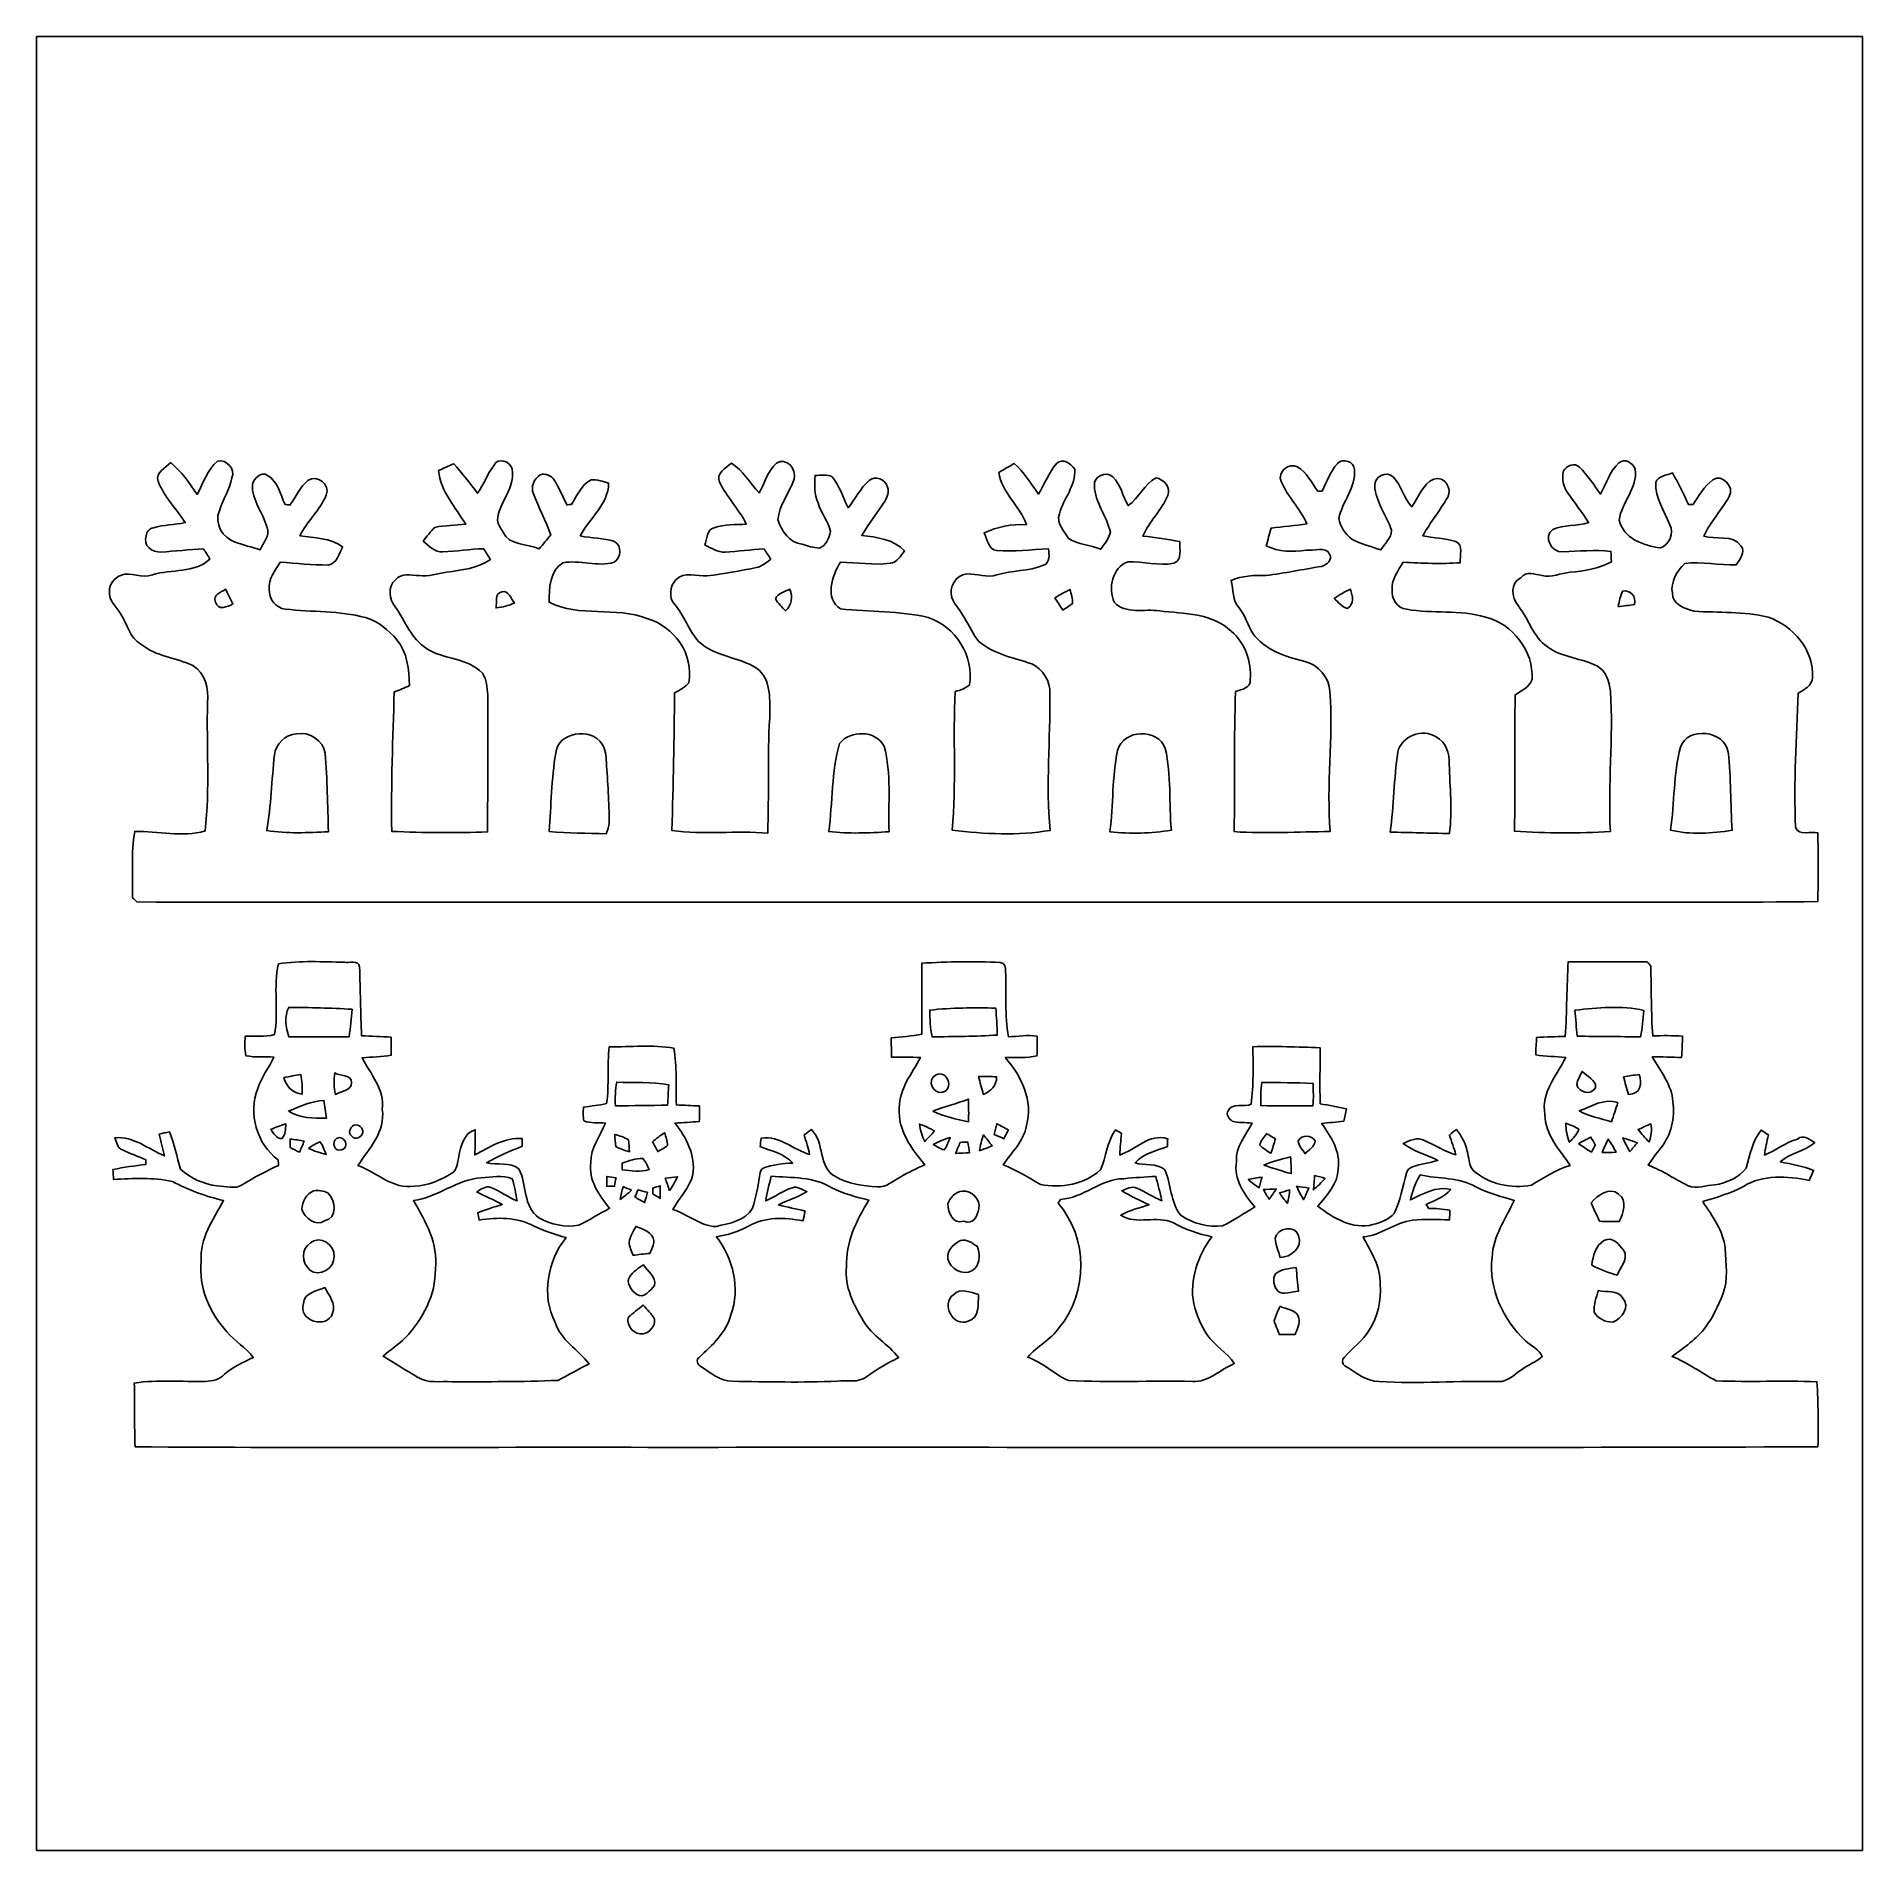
# Model space of a CAD drawing. Header units: centimetres. Extents: x -16.8 to 16.8, y -16.7 to 16.7.
import ezdxf

# ---------------------------------------------------------------- set-up
doc = ezdxf.new("R2010")
doc.units = ezdxf.units.CM
doc.header["$MEASUREMENT"] = 0
doc.layers.add('Layer 1', color=7, linetype='Continuous')

msp = doc.modelspace()

# ---------------------------------------------------------------- linework, layer by layer
at = {"layer": 'Layer 1', "color": 7}
for points, knots in [([(-16.77458, 16.66875), (-16.77458, 16.66875), (16.77458, 16.66875), (16.77458, 16.66875), (16.77458, 16.66875), (16.77458, 16.66875), (16.77458, -16.66875), (16.77458, -16.66875), (16.77458, -16.66875), (16.77458, -16.66875), (-16.77458, -16.66875), (-16.77458, -16.66875), (-16.77458, -16.66875), (-16.77458, -16.66875), (-16.77458, 16.66875), (-16.77458, 16.66875), (-16.77458, 16.66875), (-16.77458, 16.66875), (-16.77458, 16.66875), (-16.77458, 16.66875)], [0, 0, 0, 0, 0.16666667, 0.16666667, 0.16666667, 0.16666667, 0.33333333, 0.33333333, 0.33333333, 0.33333333, 0.5, 0.5, 0.5, 0.5, 0.66666667, 0.66666667, 0.66666667, 0.66666667, 1, 1, 1, 1]), ([(-13.44789, 8.86566), (-13.63804, 8.70656), (-13.70683, 8.46173), (-13.82501, 8.25324), (-13.82501, 8.25324), (-13.96365, 8.46631), (-14.11252, 8.67339), (-14.30973, 8.83708), (-14.30973, 8.83708), (-14.39792, 8.74077), (-14.59865, 8.66034), (-14.53938, 8.49701), (-14.53938, 8.49701), (-14.43531, 8.20914), (-14.20213, 7.99183), (-14.04338, 7.7343), (-14.04338, 7.7343), (-14.23705, 7.69549), (-14.43673, 7.69549), (-14.62793, 7.64187), (-14.62793, 7.64187), (-14.6999, 7.62811), (-14.75211, 7.56497), (-14.75987, 7.49335), (-14.75987, 7.49335), (-14.83148, 7.31202), (-14.63922, 7.18749), (-14.48682, 7.19279), (-14.48682, 7.19279), (-14.22718, 7.20831), (-13.96894, 7.24288), (-13.70894, 7.25523), (-13.70894, 7.25523), (-13.66838, 7.19208), (-13.62781, 7.12858), (-13.58724, 7.06543), (-13.58724, 7.06543), (-13.87404, 6.7945), (-14.29526, 6.88904), (-14.64592, 6.77545), (-14.64592, 6.77545), (-14.83924, 6.6989), (-15.03751, 6.84318), (-15.23189, 6.76522), (-15.23189, 6.76522), (-15.33878, 6.71089), (-15.44461, 6.60506), (-15.43403, 6.47559), (-15.43403, 6.47559), (-15.4499, 6.29814), (-15.30738, 6.18772), (-15.22554, 6.05226), (-15.22554, 6.05226), (-15.1063, 5.86564), (-15.06679, 5.61834), (-14.85547, 5.50298), (-14.85547, 5.50298), (-14.58454, 5.26979), (-14.21201, 5.25604), (-13.90015, 5.10716), (-13.90015, 5.10716), (-13.67084, 4.97134), (-13.61158, 4.67501), (-13.63169, 4.42807), (-13.63169, 4.42807), (-13.65285, 3.64243), (-13.59112, 2.84974), (-13.67473, 2.06798), (-13.67473, 2.06798), (-14.09312, 1.95333), (-14.54326, 2.05705), (-14.97118, 2.06128), (-14.97118, 2.06128), (-15.03821, 1.6577), (-15.00576, 1.24495), (-15.00858, 0.83785), (-15.00858, 0.83785), (-14.98283, 0.81315), (-14.95707, 0.78811), (-14.93132, 0.76306), (-14.93132, 0.76306), (-7.34977, 0.75212), (0.23213, 0.76165), (7.81403, 0.75847), (7.81403, 0.75847), (10.52689, 0.76588), (13.2401, 0.74401), (15.95296, 0.76941), (15.95296, 0.76941), (15.96461, 1.19168), (15.96461, 1.61431), (15.95226, 2.03623), (15.95226, 2.03623), (15.83796, 2.06728), (15.59525, 1.96921), (15.54656, 2.13642), (15.54656, 2.13642), (15.50282, 2.95769), (15.57091, 3.77931), (15.59313, 4.60022), (15.59313, 4.60022), (15.70602, 4.66407), (15.84713, 4.74028), (15.85877, 4.88632), (15.85877, 4.88632), (15.88382, 5.39362), (15.50317, 5.84094), (15.03927, 5.99899), (15.03927, 5.99899), (14.59547, 6.10941), (14.13404, 6.07624), (13.68249, 6.10729), (13.68249, 6.10729), (13.51209, 6.14892), (13.28596, 6.23147), (13.28102, 6.4389), (13.28102, 6.4389), (13.24398, 6.65304), (13.36887, 6.83966), (13.50927, 6.98606), (13.50927, 6.98606), (13.82254, 7.01887), (14.14145, 6.9529), (14.45648, 6.95819), (14.45648, 6.95819), (14.51151, 7.06332), (14.63569, 7.19067), (14.54221, 7.30956), (14.54221, 7.30956), (14.39474, 7.52299), (14.06701, 7.41398), (13.85782, 7.48841), (13.85782, 7.48841), (13.98411, 7.74841), (14.17955, 7.96572), (14.3256, 8.21372), (14.3256, 8.21372), (14.43179, 8.38976), (14.19437, 8.64517), (14.02433, 8.51852), (14.02433, 8.51852), (13.86558, 8.40281), (13.76751, 8.22642), (13.66132, 8.06521), (13.66132, 8.06521), (13.6398, 8.06521), (13.59711, 8.06556), (13.57559, 8.06556), (13.57559, 8.06556), (13.48881, 8.26594), (13.3918, 8.46173), (13.28244, 8.65046), (13.28244, 8.65046), (13.17907, 8.60143), (13.01397, 8.60213), (12.97834, 8.47196), (12.97834, 8.47196), (12.95823, 8.18762), (13.13321, 7.94773), (13.23657, 7.6962), (13.23657, 7.6962), (13.31771, 7.54239), (13.22176, 7.32367), (13.06124, 7.26934), (13.06124, 7.26934), (12.75256, 7.31097), (12.37791, 7.44432), (12.30383, 7.78298), (12.30383, 7.78298), (12.34581, 8.1093), (12.65132, 8.36965), (12.59875, 8.71573), (12.59875, 8.71573), (12.55924, 8.83214), (12.40614, 8.93092), (12.2996, 8.83214), (12.2996, 8.83214), (12.12921, 8.68257), (12.07417, 8.44867), (11.95811, 8.25994), (11.95811, 8.25994), (11.83781, 8.42962), (11.72669, 8.60954), (11.5757, 8.75418), (11.5757, 8.75418), (11.48327, 8.84202), (11.34039, 8.78099), (11.28183, 8.68504), (11.28183, 8.68504), (11.24409, 8.54392), (11.27972, 8.38376), (11.36932, 8.26805), (11.36932, 8.26805), (11.49703, 8.09237), (11.62367, 7.91598), (11.74291, 7.7343), (11.74291, 7.7343), (11.52842, 7.67115), (11.28959, 7.70008), (11.08604, 7.61012), (11.08604, 7.61012), (10.89554, 7.48312), (11.06382, 7.17973), (11.26561, 7.19667), (11.26561, 7.19667), (11.56088, 7.21007), (11.85792, 7.24041), (12.1539, 7.20478), (12.1539, 7.20478), (12.15566, 7.14128), (12.15813, 7.07778), (12.16096, 7.01393), (12.16096, 7.01393), (11.92706, 6.88411), (11.66354, 6.85024), (11.40284, 6.82202), (11.40284, 6.82202), (11.23103, 6.80826), (11.06029, 6.71936), (10.88637, 6.7624), (10.88637, 6.7624), (10.75514, 6.78674), (10.60132, 6.85094), (10.49549, 6.72218), (10.49549, 6.72218), (10.29723, 6.62552), (10.32686, 6.35741), (10.4454, 6.21101), (10.4454, 6.21101), (10.64542, 5.96971), (10.71598, 5.63174), (10.98903, 5.45006), (10.98903, 5.45006), (11.26031, 5.24827), (11.61415, 5.25039), (11.90554, 5.09411), (11.90554, 5.09411), (12.07206, 5.00768), (12.12391, 4.80695), (12.14437, 4.6355), (12.14437, 4.6355), (12.1987, 3.77684), (12.09499, 2.91782), (12.14261, 2.05881), (12.14261, 2.05881), (11.55735, 2.02177), (10.96716, 2.02847), (10.38225, 2.06304), (10.38225, 2.06304), (10.39213, 2.89772), (10.38789, 3.73239), (10.39072, 4.56706), (10.39072, 4.56706), (10.50361, 4.64891), (10.66341, 4.70641), (10.70257, 4.85422), (10.70257, 4.85422), (10.73679, 5.37492), (10.34768, 5.87587), (9.84638, 6.0004), (9.84638, 6.0004), (9.37436, 6.13481), (8.87942, 6.06108), (8.40034, 6.14151), (8.40034, 6.14151), (8.22784, 6.15668), (8.11142, 6.34506), (8.13188, 6.50875), (8.13188, 6.50875), (8.11883, 6.70031), (8.24689, 6.84953), (8.33473, 7.00581), (8.33473, 7.00581), (8.68398, 6.98747), (9.03464, 6.97477), (9.38459, 6.99664), (9.38459, 6.99664), (9.37154, 7.12717), (9.4488, 7.3212), (9.3031, 7.39069), (9.3031, 7.39069), (9.10237, 7.43797), (8.89706, 7.45878), (8.69386, 7.49229), (8.69386, 7.49229), (8.83356, 7.73783), (9.01418, 7.95796), (9.15388, 8.20349), (9.15388, 8.20349), (9.24384, 8.35872), (9.08614, 8.60742), (8.90094, 8.53546), (8.90094, 8.53546), (8.69139, 8.44585), (8.61766, 8.20067), (8.49207, 8.0264), (8.49207, 8.0264), (8.34884, 8.19079), (8.29945, 8.41587), (8.15093, 8.57497), (8.15093, 8.57497), (8.02816, 8.69809), (7.80768, 8.57709), (7.81297, 8.4134), (7.81297, 8.4134), (7.82708, 8.11389), (8.03381, 7.87471), (8.11847, 7.59636), (8.11847, 7.59636), (8.12341, 7.45243), (7.99324, 7.34801), (7.92762, 7.23194), (7.92762, 7.23194), (7.74806, 7.29544), (7.56003, 7.34448), (7.38999, 7.42915), (7.38999, 7.42915), (7.27498, 7.52616), (7.17162, 7.66057), (7.15398, 7.81332), (7.15398, 7.81332), (7.21572, 8.12165), (7.46831, 8.37847), (7.44008, 8.70867), (7.44008, 8.70867), (7.4355, 8.85649), (7.22454, 8.92845), (7.12646, 8.82086), (7.12646, 8.82086), (6.99946, 8.67375), (6.93067, 8.48748), (6.84636, 8.31462), (6.84636, 8.31462), (6.8266, 8.31391), (6.78744, 8.31215), (6.76804, 8.31144), (6.76804, 8.31144), (6.65409, 8.46737), (6.56343, 8.65434), (6.39516, 8.76124), (6.39516, 8.76124), (6.24417, 8.84626), (6.0131, 8.66493), (6.09424, 8.49242), (6.09424, 8.49242), (6.21489, 8.21161), (6.4389, 7.99183), (6.56661, 7.71454), (6.56661, 7.71454), (6.34894, 7.67856), (6.12846, 7.66198), (5.91009, 7.63482), (5.91009, 7.63482), (5.87798, 7.52581), (5.84764, 7.41609), (5.82083, 7.30532), (5.82083, 7.30532), (6.04767, 7.19631), (6.30661, 7.19349), (6.55144, 7.23089), (6.55144, 7.23089), (6.67738, 7.20443), (6.91056, 7.31167), (6.98288, 7.15716), (6.98288, 7.15716), (7.05062, 7.05485), (6.9275, 6.95678), (6.83683, 6.92961), (6.83683, 6.92961), (6.49605, 6.87705), (6.15738, 6.80473), (5.81554, 6.76169), (5.81554, 6.76169), (5.59823, 6.77439), (5.3781, 6.75605), (5.17454, 6.67279), (5.17454, 6.67279), (5.21723, 6.50558), (5.19606, 6.30414), (5.32095, 6.16797), (5.32095, 6.16797), (5.43631, 6.03321), (5.47582, 5.85576), (5.56824, 5.70724), (5.56824, 5.70724), (5.78309, 5.39044), (6.17679, 5.27403), (6.52921, 5.18301), (6.52921, 5.18301), (6.7818, 5.1248), (6.97689, 4.88844), (6.99064, 4.62915), (6.99064, 4.62915), (7.05132, 3.77225), (6.92644, 2.91394), (6.99206, 2.05669), (6.99206, 2.05669), (6.40433, 2.05352), (5.81625, 2.01542), (5.22922, 2.05564), (5.22922, 2.05564), (5.24581, 2.91394), (5.22358, 3.77296), (5.25674, 4.63091), (5.25674, 4.63091), (5.36504, 4.66831), (5.54637, 4.69688), (5.52485, 4.84964), (5.52485, 4.84964), (5.55413, 5.17878), (5.4296, 5.52415), (5.17525, 5.73899), (5.17525, 5.73899), (4.82917, 6.07201), (4.30742, 6.06178), (3.86186, 6.11223), (3.86186, 6.11223), (3.58881, 6.15703), (3.23462, 6.04202), (3.02577, 6.27098), (3.02577, 6.27098), (2.91183, 6.5218), (2.9905, 6.91409), (3.27519, 7.01499), (3.27519, 7.01499), (3.55812, 7.02627), (3.83999, 6.93032), (4.12291, 6.98959), (4.12291, 6.98959), (4.2866, 7.04744), (4.22169, 7.25452), (4.23192, 7.38787), (4.23192, 7.38787), (4.00614, 7.42774), (3.78001, 7.46584), (3.55141, 7.4863), (3.55141, 7.4863), (3.67206, 7.75511), (3.89537, 7.96396), (4.01002, 8.23419), (4.01002, 8.23419), (4.07529, 8.38412), (3.93735, 8.53264), (3.79412, 8.55839), (3.79412, 8.55839), (3.57293, 8.4455), (3.48474, 8.1848), (3.28295, 8.04862), (3.28295, 8.04862), (3.181, 8.21972), (3.14643, 8.43209), (3.00143, 8.57603), (3.00143, 8.57603), (2.88396, 8.69209), (2.63772, 8.58238), (2.66206, 8.41446), (2.66206, 8.41446), (2.67476, 8.10472), (2.8829, 7.85636), (2.95804, 7.56532), (2.95804, 7.56532), (2.93652, 7.44255), (2.84621, 7.34589), (2.77777, 7.2457), (2.77777, 7.2457), (2.58516, 7.32472), (2.36255, 7.33319), (2.18546, 7.44361), (2.18546, 7.44361), (2.10538, 7.57731), (1.95721, 7.72548), (2.01824, 7.89446), (2.01824, 7.89446), (2.09162, 8.17739), (2.32375, 8.41199), (2.30223, 8.71749), (2.30223, 8.71749), (2.23626, 8.82121), (2.08315, 8.92775), (1.97062, 8.82544), (1.97062, 8.82544), (1.82668, 8.65681), (1.74978, 8.44797), (1.63795, 8.25959), (1.63795, 8.25959), (1.49648, 8.45361), (1.37266, 8.66352), (1.18921, 8.82191), (1.18921, 8.82191), (1.09502, 8.76723), (1.00118, 8.71255), (0.90699, 8.65822), (0.90699, 8.65822), (0.95991, 8.28181), (1.29505, 8.04298), (1.41287, 7.69585), (1.41287, 7.69585), (1.14512, 7.71243), (0.87983, 7.66022), (0.63641, 7.54662), (0.63641, 7.54662), (0.69144, 7.44185), (0.71049, 7.23724), (0.86677, 7.21995), (0.86677, 7.21995), (1.18322, 7.20372), (1.50036, 7.23688), (1.81645, 7.25452), (1.81645, 7.25452), (1.8348, 7.14657), (1.85385, 6.99946), (1.72649, 6.95043), (1.72649, 6.95043), (1.45556, 6.8393), (1.14653, 6.86012), (0.86748, 6.77333), (0.86748, 6.77333), (0.68615, 6.71513), (0.50377, 6.79591), (0.32103, 6.79309), (0.32103, 6.79309), (0.11571, 6.77968), (-0.01517, 6.54579), (0.04198, 6.35635), (0.04198, 6.35635), (0.09913, 6.2163), (0.2099, 6.10729), (0.28293, 5.9757), (0.28293, 5.9757), (0.36124, 5.82965), (0.43497, 5.67902), (0.5394, 5.54884), (0.5394, 5.54884), (0.81315, 5.31389), (1.17969, 5.25357), (1.51024, 5.13927), (1.51024, 5.13927), (1.71274, 5.04119), (1.86267, 4.82282), (1.84044, 4.59034), (1.84044, 4.59034), (1.85949, 3.75391), (1.76636, 2.91536), (1.84926, 2.07963), (1.84926, 2.07963), (1.25765, 1.97732), (0.64241, 2.01119), (0.04904, 2.0828), (0.04904, 2.0828), (0.13053, 2.92982), (0.0575, 3.78248), (0.10619, 4.63091), (0.10619, 4.63091), (0.19685, 4.65984), (0.29492, 4.68418), (0.36477, 4.75298), (0.36477, 4.75298), (0.46179, 5.28144), (0.10724, 5.82754), (-0.3937, 5.99122), (-0.3937, 5.99122), (-0.92146, 6.1154), (-1.46932, 6.09353), (-2.00413, 6.14997), (-2.00413, 6.14997), (-2.29976, 6.33307), (-2.15512, 6.76698), (-2.00413, 7.00899), (-2.00413, 7.00899), (-1.69968, 7.00158), (-1.39418, 6.95043), (-1.08973, 6.98712), (-1.08973, 6.98712), (-0.96132, 6.99982), (-0.89994, 7.12858), (-0.8255, 7.21607), (-0.8255, 7.21607), (-1.03258, 7.43197), (-1.33209, 7.46619), (-1.61325, 7.499), (-1.61325, 7.499), (-1.48343, 7.71913), (-1.31833, 7.91598), (-1.18463, 8.13364), (-1.18463, 8.13364), (-1.14441, 8.20879), (-1.10384, 8.29839), (-1.137, 8.38376), (-1.137, 8.38376), (-1.17263, 8.52593), (-1.36913, 8.61307), (-1.48378, 8.50441), (-1.48378, 8.50441), (-1.63901, 8.36295), (-1.73108, 8.16892), (-1.86337, 8.0077), (-1.86337, 8.0077), (-1.95474, 8.1982), (-2.02177, 8.40493), (-2.1523, 8.57321), (-2.1523, 8.57321), (-2.24614, 8.63424), (-2.36643, 8.59755), (-2.47086, 8.60178), (-2.47086, 8.60178), (-2.47615, 8.43209), (-2.48603, 8.25535), (-2.41582, 8.09625), (-2.41582, 8.09625), (-2.36008, 7.91175), (-2.22744, 7.75794), (-2.18546, 7.56955), (-2.18546, 7.56955), (-2.21439, 7.45349), (-2.26871, 7.30991), (-2.39148, 7.26757), (-2.39148, 7.26757), (-2.50049, 7.26828), (-2.60385, 7.31026), (-2.70757, 7.33884), (-2.70757, 7.33884), (-2.94781, 7.35718), (-3.07658, 7.58472), (-3.15207, 7.78369), (-3.15207, 7.78369), (-3.13549, 8.05744), (-2.93652, 8.27758), (-2.85644, 8.53405), (-2.85644, 8.53405), (-2.79823, 8.71149), (-3.00355, 8.9535), (-3.18135, 8.82721), (-3.18135, 8.82721), (-3.33904, 8.68257), (-3.39408, 8.46173), (-3.49744, 8.27934), (-3.49744, 8.27934), (-3.66466, 8.46526), (-3.79307, 8.68821), (-4.00544, 8.82897), (-4.00544, 8.82897), (-4.10739, 8.74219), (-4.29966, 8.636), (-4.22381, 8.47549), (-4.22381, 8.47549), (-4.08587, 8.20455), (-3.87033, 7.98054), (-3.73309, 7.70819), (-3.73309, 7.70819), (-3.92959, 7.69161), (-4.13491, 7.71137), (-4.32188, 7.63834), (-4.32188, 7.63834), (-4.47181, 7.61506), (-4.44606, 7.42244), (-4.49721, 7.32578), (-4.49721, 7.32578), (-4.37762, 7.27075), (-4.26085, 7.18432), (-4.12291, 7.19279), (-4.12291, 7.19279), (-3.88444, 7.20796), (-3.64631, 7.23477), (-3.40748, 7.25276), (-3.40748, 7.25276), (-3.36621, 7.18961), (-3.32528, 7.12646), (-3.28366, 7.06332), (-3.28366, 7.06332), (-3.36479, 7.00299), (-3.44417, 6.92997), (-3.54612, 6.90845), (-3.54612, 6.90845), (-3.84634, 6.84953), (-4.14796, 6.79344), (-4.45135, 6.75675), (-4.45135, 6.75675), (-4.64114, 6.73806), (-4.88068, 6.84989), (-5.02708, 6.68584), (-5.02708, 6.68584), (-5.13539, 6.56555), (-5.16643, 6.36341), (-5.05037, 6.23641), (-5.05037, 6.23641), (-4.87539, 6.02544), (-4.79249, 5.75381), (-4.61045, 5.54884), (-4.61045, 5.54884), (-4.31483, 5.27473), (-3.88056, 5.26627), (-3.54577, 5.06236), (-3.54577, 5.06236), (-3.26637, 4.85352), (-3.29883, 4.45241), (-3.30341, 4.14514), (-3.30341, 4.14514), (-3.35033, 3.43923), (-3.31117, 2.73085), (-3.3401, 2.0253), (-3.3401, 2.0253), (-3.92642, 2.08104), (-4.51838, 1.99178), (-5.10187, 2.07963), (-5.10187, 2.07963), (-5.07436, 2.92171), (-5.0606, 3.76414), (-5.04966, 4.60622), (-5.04966, 4.60622), (-4.95794, 4.65914), (-4.85704, 4.70676), (-4.79108, 4.79284), (-4.79108, 4.79284), (-4.69089, 5.31213), (-5.06307, 5.83353), (-5.55837, 5.97464), (-5.55837, 5.97464), (-6.13516, 6.20042), (-6.8005, 5.98452), (-7.35718, 6.27274), (-7.35718, 6.27274), (-7.35647, 6.5211), (-7.34483, 6.85765), (-7.10318, 6.99664), (-7.10318, 6.99664), (-6.7945, 7.05802), (-6.46818, 6.91303), (-6.16021, 7.00546), (-6.16021, 7.00546), (-6.03144, 7.0866), (-6.01169, 7.3085), (-6.15738, 7.38752), (-6.15738, 7.38752), (-6.35882, 7.45737), (-6.57684, 7.44291), (-6.78321, 7.49265), (-6.78321, 7.49265), (-6.61353, 7.81932), (-6.26992, 8.06379), (-6.26322, 8.46067), (-6.26322, 8.46067), (-6.36764, 8.48819), (-6.47277, 8.53299), (-6.58319, 8.51852), (-6.58319, 8.51852), (-6.76981, 8.43421), (-6.83966, 8.22748), (-6.94655, 8.07014), (-6.94655, 8.07014), (-6.96771, 8.06767), (-7.00969, 8.06238), (-7.03051, 8.05991), (-7.03051, 8.05991), (-7.10353, 8.21231), (-7.17162, 8.36754), (-7.25911, 8.51182), (-7.25911, 8.51182), (-7.30638, 8.60107), (-7.42527, 8.64552), (-7.51981, 8.61448), (-7.51981, 8.61448), (-7.63517, 8.54639), (-7.69832, 8.39082), (-7.6454, 8.26417), (-7.6454, 8.26417), (-7.54627, 8.00947), (-7.41504, 7.76781), (-7.3279, 7.50817), (-7.3279, 7.50817), (-7.3981, 7.42244), (-7.46831, 7.33672), (-7.53851, 7.25064), (-7.53851, 7.25064), (-7.76182, 7.35365), (-8.08955, 7.30709), (-8.20738, 7.56426), (-8.20738, 7.56426), (-8.24265, 7.63341), (-8.30121, 7.69761), (-8.30404, 7.7784), (-8.30404, 7.7784), (-8.28358, 8.11283), (-7.9689, 8.36789), (-8.03769, 8.71784), (-8.03769, 8.71784), (-8.06274, 8.86001), (-8.29663, 8.94468), (-8.36859, 8.79299), (-8.36859, 8.79299), (-8.48854, 8.63282), (-8.5531, 8.4388), (-8.66987, 8.27617), (-8.66987, 8.27617), (-8.8138, 8.45891), (-8.95703, 8.6427), (-9.11013, 8.81768), (-9.11013, 8.81768), (-9.20256, 8.7757), (-9.29499, 8.73372), (-9.38706, 8.69174), (-9.38706, 8.69174), (-9.35214, 8.30897), (-9.07733, 8.0197), (-8.88965, 7.70396), (-8.88965, 7.70396), (-9.07803, 7.68632), (-9.26853, 7.68809), (-9.45444, 7.64787), (-9.45444, 7.64787), (-9.53664, 7.57167), (-9.60508, 7.48277), (-9.67317, 7.39422), (-9.67317, 7.39422), (-9.56628, 7.30956), (-9.45833, 7.19032), (-9.31016, 7.19596), (-9.31016, 7.19596), (-9.05898, 7.20796), (-8.80992, 7.24676), (-8.55839, 7.25593), (-8.55839, 7.25593), (-8.51711, 7.19067), (-8.47549, 7.12541), (-8.43386, 7.05979), (-8.43386, 7.05979), (-8.66846, 6.89257), (-8.96514, 6.86294), (-9.24243, 6.82378), (-9.24243, 6.82378), (-9.40929, 6.79873), (-9.57474, 6.73488), (-9.74549, 6.76134), (-9.74549, 6.76134), (-9.89259, 6.76945), (-10.0711, 6.81531), (-10.17799, 6.68584), (-10.17799, 6.68584), (-10.3251, 6.55708), (-10.29899, 6.32742), (-10.18399, 6.1849), (-10.18399, 6.1849), (-9.99243, 5.93161), (-9.89612, 5.59294), (-9.6079, 5.42361), (-9.6079, 5.42361), (-9.29111, 5.20771), (-8.85366, 5.26168), (-8.58132, 4.9657), (-8.58132, 4.9657), (-8.49983, 4.85281), (-8.49983, 4.70394), (-8.48536, 4.56953), (-8.48536, 4.56953), (-8.47584, 3.72957), (-8.48783, 2.88925), (-8.48572, 2.04929), (-8.48572, 2.04929), (-9.07274, 2.03376), (-9.66117, 2.02918), (-10.24749, 2.06093), (-10.24749, 2.06093), (-10.26478, 2.915), (-10.22456, 3.76767), (-10.20339, 4.62104), (-10.20339, 4.62104), (-10.10779, 4.65878), (-10.01254, 4.69829), (-9.9187, 4.74063), (-9.9187, 4.74063), (-9.93387, 5.03167), (-9.95715, 5.34882), (-10.15189, 5.58306), (-10.15189, 5.58306), (-10.30711, 5.76157), (-10.50114, 5.92102), (-10.73044, 5.99017), (-10.73044, 5.99017), (-11.21057, 6.11823), (-11.71187, 6.08965), (-12.20188, 6.14468), (-12.20188, 6.14468), (-12.37862, 6.16021), (-12.51021, 6.33871), (-12.49715, 6.51122), (-12.49715, 6.51122), (-12.52608, 6.70631), (-12.38568, 6.852), (-12.29678, 7.00687), (-12.29678, 7.00687), (-12.00432, 6.99064), (-11.71152, 6.9536), (-11.41836, 6.95572), (-11.41836, 6.95572), (-11.25538, 6.97653), (-11.20704, 7.1695), (-11.14989, 7.29015), (-11.14989, 7.29015), (-11.38379, 7.45596), (-11.66777, 7.44926), (-11.93659, 7.49512), (-11.93659, 7.49512), (-11.7983, 7.75864), (-11.57076, 7.96749), (-11.44976, 8.23948), (-11.44976, 8.23948), (-11.36685, 8.43209), (-11.63179, 8.63529), (-11.78666, 8.50653), (-11.78666, 8.50653), (-11.93553, 8.38906), (-12.01314, 8.20879), (-12.11898, 8.05603), (-12.11898, 8.05603), (-12.14155, 8.05956), (-12.18636, 8.06591), (-12.20893, 8.06909), (-12.20893, 8.06909), (-12.29536, 8.25535), (-12.34158, 8.4896), (-12.52855, 8.6039), (-12.52855, 8.6039), (-12.65202, 8.67939), (-12.77938, 8.55027), (-12.80901, 8.43597), (-12.80901, 8.43597), (-12.82065, 8.14423), (-12.61216, 7.91563), (-12.53772, 7.64681), (-12.53772, 7.64681), (-12.48375, 7.48806), (-12.60828, 7.36459), (-12.66578, 7.2323), (-12.66578, 7.2323), (-12.81924, 7.28098), (-12.97234, 7.32931), (-13.12545, 7.37835), (-13.12545, 7.37835), (-13.35299, 7.44714), (-13.51598, 7.72231), (-13.41473, 7.95126), (-13.41473, 7.95126), (-13.35511, 8.1594), (-13.22105, 8.34214), (-13.18366, 8.55627), (-13.18366, 8.55627), (-13.11416, 8.71926), (-13.28596, 8.90729), (-13.44789, 8.86566), (-13.44789, 8.86566), (-13.44789, 8.86566), (-13.44789, 8.86566), (-13.44789, 8.86566)], [0, 0, 0, 0, 0.0041841, 0.0041841, 0.0041841, 0.0041841, 0.0083682, 0.0083682, 0.0083682, 0.0083682, 0.0125523, 0.0125523, 0.0125523, 0.0125523, 0.0167364, 0.0167364, 0.0167364, 0.0167364, 0.0209205, 0.0209205, 0.0209205, 0.0209205, 0.0251046, 0.0251046, 0.0251046, 0.0251046, 0.0292887, 0.0292887, 0.0292887, 0.0292887, 0.0334728, 0.0334728, 0.0334728, 0.0334728, 0.0376569, 0.0376569, 0.0376569, 0.0376569, 0.041841, 0.041841, 0.041841, 0.041841, 0.0460251, 0.0460251, 0.0460251, 0.0460251, 0.05020921, 0.05020921, 0.05020921, 0.05020921, 0.05439331, 0.05439331, 0.05439331, 0.05439331, 0.05857741, 0.05857741, 0.05857741, 0.05857741, 0.06276151, 0.06276151, 0.06276151, 0.06276151, 0.06694561, 0.06694561, 0.06694561, 0.06694561, 0.07112971, 0.07112971, 0.07112971, 0.07112971, 0.07531381, 0.07531381, 0.07531381, 0.07531381, 0.07949791, 0.07949791, 0.07949791, 0.07949791, 0.08368201, 0.08368201, 0.08368201, 0.08368201, 0.08786611, 0.08786611, 0.08786611, 0.08786611, 0.09205021, 0.09205021, 0.09205021, 0.09205021, 0.09623431, 0.09623431, 0.09623431, 0.09623431, 0.10041841, 0.10041841, 0.10041841, 0.10041841, 0.10460251, 0.10460251, 0.10460251, 0.10460251, 0.10878661, 0.10878661, 0.10878661, 0.10878661, 0.11297071, 0.11297071, 0.11297071, 0.11297071, 0.11715481, 0.11715481, 0.11715481, 0.11715481, 0.12133891, 0.12133891, 0.12133891, 0.12133891, 0.12552301, 0.12552301, 0.12552301, 0.12552301, 0.12970711, 0.12970711, 0.12970711, 0.12970711, 0.13389121, 0.13389121, 0.13389121, 0.13389121, 0.13807531, 0.13807531, 0.13807531, 0.13807531, 0.14225941, 0.14225941, 0.14225941, 0.14225941, 0.14644351, 0.14644351, 0.14644351, 0.14644351, 0.15062762, 0.15062762, 0.15062762, 0.15062762, 0.15481172, 0.15481172, 0.15481172, 0.15481172, 0.15899582, 0.15899582, 0.15899582, 0.15899582, 0.16317992, 0.16317992, 0.16317992, 0.16317992, 0.16736402, 0.16736402, 0.16736402, 0.16736402, 0.17154812, 0.17154812, 0.17154812, 0.17154812, 0.17573222, 0.17573222, 0.17573222, 0.17573222, 0.17991632, 0.17991632, 0.17991632, 0.17991632, 0.18410042, 0.18410042, 0.18410042, 0.18410042, 0.18828452, 0.18828452, 0.18828452, 0.18828452, 0.19246862, 0.19246862, 0.19246862, 0.19246862, 0.19665272, 0.19665272, 0.19665272, 0.19665272, 0.20083682, 0.20083682, 0.20083682, 0.20083682, 0.20502092, 0.20502092, 0.20502092, 0.20502092, 0.20920502, 0.20920502, 0.20920502, 0.20920502, 0.21338912, 0.21338912, 0.21338912, 0.21338912, 0.21757322, 0.21757322, 0.21757322, 0.21757322, 0.22175732, 0.22175732, 0.22175732, 0.22175732, 0.22594142, 0.22594142, 0.22594142, 0.22594142, 0.23012552, 0.23012552, 0.23012552, 0.23012552, 0.23430962, 0.23430962, 0.23430962, 0.23430962, 0.23849372, 0.23849372, 0.23849372, 0.23849372, 0.24267782, 0.24267782, 0.24267782, 0.24267782, 0.24686192, 0.24686192, 0.24686192, 0.24686192, 0.25104603, 0.25104603, 0.25104603, 0.25104603, 0.25523013, 0.25523013, 0.25523013, 0.25523013, 0.25941423, 0.25941423, 0.25941423, 0.25941423, 0.26359833, 0.26359833, 0.26359833, 0.26359833, 0.26778243, 0.26778243, 0.26778243, 0.26778243, 0.27196653, 0.27196653, 0.27196653, 0.27196653, 0.27615063, 0.27615063, 0.27615063, 0.27615063, 0.28033473, 0.28033473, 0.28033473, 0.28033473, 0.28451883, 0.28451883, 0.28451883, 0.28451883, 0.28870293, 0.28870293, 0.28870293, 0.28870293, 0.29288703, 0.29288703, 0.29288703, 0.29288703, 0.29707113, 0.29707113, 0.29707113, 0.29707113, 0.30125523, 0.30125523, 0.30125523, 0.30125523, 0.30543933, 0.30543933, 0.30543933, 0.30543933, 0.30962343, 0.30962343, 0.30962343, 0.30962343, 0.31380753, 0.31380753, 0.31380753, 0.31380753, 0.31799163, 0.31799163, 0.31799163, 0.31799163, 0.32217573, 0.32217573, 0.32217573, 0.32217573, 0.32635983, 0.32635983, 0.32635983, 0.32635983, 0.33054393, 0.33054393, 0.33054393, 0.33054393, 0.33472803, 0.33472803, 0.33472803, 0.33472803, 0.33891213, 0.33891213, 0.33891213, 0.33891213, 0.34309623, 0.34309623, 0.34309623, 0.34309623, 0.34728033, 0.34728033, 0.34728033, 0.34728033, 0.35146444, 0.35146444, 0.35146444, 0.35146444, 0.35564854, 0.35564854, 0.35564854, 0.35564854, 0.35983264, 0.35983264, 0.35983264, 0.35983264, 0.36401674, 0.36401674, 0.36401674, 0.36401674, 0.36820084, 0.36820084, 0.36820084, 0.36820084, 0.37238494, 0.37238494, 0.37238494, 0.37238494, 0.37656904, 0.37656904, 0.37656904, 0.37656904, 0.38075314, 0.38075314, 0.38075314, 0.38075314, 0.38493724, 0.38493724, 0.38493724, 0.38493724, 0.38912134, 0.38912134, 0.38912134, 0.38912134, 0.39330544, 0.39330544, 0.39330544, 0.39330544, 0.39748954, 0.39748954, 0.39748954, 0.39748954, 0.40167364, 0.40167364, 0.40167364, 0.40167364, 0.40585774, 0.40585774, 0.40585774, 0.40585774, 0.41004184, 0.41004184, 0.41004184, 0.41004184, 0.41422594, 0.41422594, 0.41422594, 0.41422594, 0.41841004, 0.41841004, 0.41841004, 0.41841004, 0.42259414, 0.42259414, 0.42259414, 0.42259414, 0.42677824, 0.42677824, 0.42677824, 0.42677824, 0.43096234, 0.43096234, 0.43096234, 0.43096234, 0.43514644, 0.43514644, 0.43514644, 0.43514644, 0.43933054, 0.43933054, 0.43933054, 0.43933054, 0.44351464, 0.44351464, 0.44351464, 0.44351464, 0.44769874, 0.44769874, 0.44769874, 0.44769874, 0.45188285, 0.45188285, 0.45188285, 0.45188285, 0.45606695, 0.45606695, 0.45606695, 0.45606695, 0.46025105, 0.46025105, 0.46025105, 0.46025105, 0.46443515, 0.46443515, 0.46443515, 0.46443515, 0.46861925, 0.46861925, 0.46861925, 0.46861925, 0.47280335, 0.47280335, 0.47280335, 0.47280335, 0.47698745, 0.47698745, 0.47698745, 0.47698745, 0.48117155, 0.48117155, 0.48117155, 0.48117155, 0.48535565, 0.48535565, 0.48535565, 0.48535565, 0.48953975, 0.48953975, 0.48953975, 0.48953975, 0.49372385, 0.49372385, 0.49372385, 0.49372385, 0.49790795, 0.49790795, 0.49790795, 0.49790795, 0.50209205, 0.50209205, 0.50209205, 0.50209205, 0.50627615, 0.50627615, 0.50627615, 0.50627615, 0.51046025, 0.51046025, 0.51046025, 0.51046025, 0.51464435, 0.51464435, 0.51464435, 0.51464435, 0.51882845, 0.51882845, 0.51882845, 0.51882845, 0.52301255, 0.52301255, 0.52301255, 0.52301255, 0.52719665, 0.52719665, 0.52719665, 0.52719665, 0.53138075, 0.53138075, 0.53138075, 0.53138075, 0.53556485, 0.53556485, 0.53556485, 0.53556485, 0.53974895, 0.53974895, 0.53974895, 0.53974895, 0.54393305, 0.54393305, 0.54393305, 0.54393305, 0.54811715, 0.54811715, 0.54811715, 0.54811715, 0.55230126, 0.55230126, 0.55230126, 0.55230126, 0.55648536, 0.55648536, 0.55648536, 0.55648536, 0.56066946, 0.56066946, 0.56066946, 0.56066946, 0.56485356, 0.56485356, 0.56485356, 0.56485356, 0.56903766, 0.56903766, 0.56903766, 0.56903766, 0.57322176, 0.57322176, 0.57322176, 0.57322176, 0.57740586, 0.57740586, 0.57740586, 0.57740586, 0.58158996, 0.58158996, 0.58158996, 0.58158996, 0.58577406, 0.58577406, 0.58577406, 0.58577406, 0.58995816, 0.58995816, 0.58995816, 0.58995816, 0.59414226, 0.59414226, 0.59414226, 0.59414226, 0.59832636, 0.59832636, 0.59832636, 0.59832636, 0.60251046, 0.60251046, 0.60251046, 0.60251046, 0.60669456, 0.60669456, 0.60669456, 0.60669456, 0.61087866, 0.61087866, 0.61087866, 0.61087866, 0.61506276, 0.61506276, 0.61506276, 0.61506276, 0.61924686, 0.61924686, 0.61924686, 0.61924686, 0.62343096, 0.62343096, 0.62343096, 0.62343096, 0.62761506, 0.62761506, 0.62761506, 0.62761506, 0.63179916, 0.63179916, 0.63179916, 0.63179916, 0.63598326, 0.63598326, 0.63598326, 0.63598326, 0.64016736, 0.64016736, 0.64016736, 0.64016736, 0.64435146, 0.64435146, 0.64435146, 0.64435146, 0.64853556, 0.64853556, 0.64853556, 0.64853556, 0.65271967, 0.65271967, 0.65271967, 0.65271967, 0.65690377, 0.65690377, 0.65690377, 0.65690377, 0.66108787, 0.66108787, 0.66108787, 0.66108787, 0.66527197, 0.66527197, 0.66527197, 0.66527197, 0.66945607, 0.66945607, 0.66945607, 0.66945607, 0.67364017, 0.67364017, 0.67364017, 0.67364017, 0.67782427, 0.67782427, 0.67782427, 0.67782427, 0.68200837, 0.68200837, 0.68200837, 0.68200837, 0.68619247, 0.68619247, 0.68619247, 0.68619247, 0.69037657, 0.69037657, 0.69037657, 0.69037657, 0.69456067, 0.69456067, 0.69456067, 0.69456067, 0.69874477, 0.69874477, 0.69874477, 0.69874477, 0.70292887, 0.70292887, 0.70292887, 0.70292887, 0.70711297, 0.70711297, 0.70711297, 0.70711297, 0.71129707, 0.71129707, 0.71129707, 0.71129707, 0.71548117, 0.71548117, 0.71548117, 0.71548117, 0.71966527, 0.71966527, 0.71966527, 0.71966527, 0.72384937, 0.72384937, 0.72384937, 0.72384937, 0.72803347, 0.72803347, 0.72803347, 0.72803347, 0.73221757, 0.73221757, 0.73221757, 0.73221757, 0.73640167, 0.73640167, 0.73640167, 0.73640167, 0.74058577, 0.74058577, 0.74058577, 0.74058577, 0.74476987, 0.74476987, 0.74476987, 0.74476987, 0.74895397, 0.74895397, 0.74895397, 0.74895397, 0.75313808, 0.75313808, 0.75313808, 0.75313808, 0.75732218, 0.75732218, 0.75732218, 0.75732218, 0.76150628, 0.76150628, 0.76150628, 0.76150628, 0.76569038, 0.76569038, 0.76569038, 0.76569038, 0.76987448, 0.76987448, 0.76987448, 0.76987448, 0.77405858, 0.77405858, 0.77405858, 0.77405858, 0.77824268, 0.77824268, 0.77824268, 0.77824268, 0.78242678, 0.78242678, 0.78242678, 0.78242678, 0.78661088, 0.78661088, 0.78661088, 0.78661088, 0.79079498, 0.79079498, 0.79079498, 0.79079498, 0.79497908, 0.79497908, 0.79497908, 0.79497908, 0.79916318, 0.79916318, 0.79916318, 0.79916318, 0.80334728, 0.80334728, 0.80334728, 0.80334728, 0.80753138, 0.80753138, 0.80753138, 0.80753138, 0.81171548, 0.81171548, 0.81171548, 0.81171548, 0.81589958, 0.81589958, 0.81589958, 0.81589958, 0.82008368, 0.82008368, 0.82008368, 0.82008368, 0.82426778, 0.82426778, 0.82426778, 0.82426778, 0.82845188, 0.82845188, 0.82845188, 0.82845188, 0.83263598, 0.83263598, 0.83263598, 0.83263598, 0.83682008, 0.83682008, 0.83682008, 0.83682008, 0.84100418, 0.84100418, 0.84100418, 0.84100418, 0.84518828, 0.84518828, 0.84518828, 0.84518828, 0.84937238, 0.84937238, 0.84937238, 0.84937238, 0.85355649, 0.85355649, 0.85355649, 0.85355649, 0.85774059, 0.85774059, 0.85774059, 0.85774059, 0.86192469, 0.86192469, 0.86192469, 0.86192469, 0.86610879, 0.86610879, 0.86610879, 0.86610879, 0.87029289, 0.87029289, 0.87029289, 0.87029289, 0.87447699, 0.87447699, 0.87447699, 0.87447699, 0.87866109, 0.87866109, 0.87866109, 0.87866109, 0.88284519, 0.88284519, 0.88284519, 0.88284519, 0.88702929, 0.88702929, 0.88702929, 0.88702929, 0.89121339, 0.89121339, 0.89121339, 0.89121339, 0.89539749, 0.89539749, 0.89539749, 0.89539749, 0.89958159, 0.89958159, 0.89958159, 0.89958159, 0.90376569, 0.90376569, 0.90376569, 0.90376569, 0.90794979, 0.90794979, 0.90794979, 0.90794979, 0.91213389, 0.91213389, 0.91213389, 0.91213389, 0.91631799, 0.91631799, 0.91631799, 0.91631799, 0.92050209, 0.92050209, 0.92050209, 0.92050209, 0.92468619, 0.92468619, 0.92468619, 0.92468619, 0.92887029, 0.92887029, 0.92887029, 0.92887029, 0.93305439, 0.93305439, 0.93305439, 0.93305439, 0.93723849, 0.93723849, 0.93723849, 0.93723849, 0.94142259, 0.94142259, 0.94142259, 0.94142259, 0.94560669, 0.94560669, 0.94560669, 0.94560669, 0.94979079, 0.94979079, 0.94979079, 0.94979079, 0.9539749, 0.9539749, 0.9539749, 0.9539749, 0.958159, 0.958159, 0.958159, 0.958159, 0.9623431, 0.9623431, 0.9623431, 0.9623431, 0.9665272, 0.9665272, 0.9665272, 0.9665272, 0.9707113, 0.9707113, 0.9707113, 0.9707113, 0.9748954, 0.9748954, 0.9748954, 0.9748954, 0.9790795, 0.9790795, 0.9790795, 0.9790795, 0.9832636, 0.9832636, 0.9832636, 0.9832636, 0.9874477, 0.9874477, 0.9874477, 0.9874477, 0.9916318, 0.9916318, 0.9916318, 0.9916318, 1, 1, 1, 1]), ([(-13.48352, 6.27309), (-13.54243, 6.40574), (-13.38862, 6.4576), (-13.30043, 6.51016), (-13.30043, 6.51016), (-13.26691, 6.44313), (-13.19989, 6.30837), (-13.16637, 6.24134), (-13.16637, 6.24134), (-13.26586, 6.18702), (-13.44366, 6.10976), (-13.48352, 6.27309)], [0, 0, 0, 0, 0.25, 0.25, 0.25, 0.25, 0.5, 0.5, 0.5, 0.5, 1, 1, 1, 1]), ([(-8.22572, 6.46042), (-8.09943, 6.5024), (-8.05815, 6.33271), (-7.99324, 6.25863), (-7.99324, 6.25863), (-8.10084, 6.21312), (-8.21337, 6.17996), (-8.32979, 6.16761), (-8.32979, 6.16761), (-8.31462, 6.26569), (-8.36119, 6.4389), (-8.22572, 6.46042)], [0, 0, 0, 0, 0.25, 0.25, 0.25, 0.25, 0.5, 0.5, 0.5, 0.5, 1, 1, 1, 1]), ([(-3.19828, 6.33659), (-3.14678, 6.43925), (-3.0293, 6.46959), (-2.93229, 6.51122), (-2.93229, 6.51122), (-2.87196, 6.36905), (-2.90195, 6.223), (-3.01025, 6.11399), (-3.01025, 6.11399), (-3.07904, 6.18243), (-3.15172, 6.25016), (-3.19828, 6.33659)], [0, 0, 0, 0, 0.25, 0.25, 0.25, 0.25, 0.5, 0.5, 0.5, 0.5, 1, 1, 1, 1]), ([(1.9371, 6.35071), (2.02494, 6.41103), (2.11808, 6.46254), (2.21509, 6.50628), (2.21509, 6.50628), (2.23414, 6.42197), (2.26766, 6.33659), (2.25813, 6.2484), (2.25813, 6.2484), (2.20451, 6.20219), (2.14312, 6.16585), (2.08315, 6.12881), (2.08315, 6.12881), (2.03341, 6.20254), (1.98473, 6.27662), (1.9371, 6.35071)], [0, 0, 0, 0, 0.2, 0.2, 0.2, 0.2, 0.4, 0.4, 0.4, 0.4, 0.6, 0.6, 0.6, 0.6, 1, 1, 1, 1]), ([(7.06755, 6.34294), (7.1628, 6.40786), (7.26158, 6.46359), (7.36812, 6.51016), (7.36812, 6.51016), (7.40551, 6.38845), (7.44855, 6.23429), (7.31026, 6.15879), (7.31026, 6.15879), (7.20831, 6.18631), (7.14093, 6.27415), (7.06755, 6.34294)], [0, 0, 0, 0, 0.25, 0.25, 0.25, 0.25, 0.5, 0.5, 0.5, 0.5, 1, 1, 1, 1]), ([(12.36839, 6.47629), (12.50597, 6.50663), (12.62556, 6.37787), (12.58746, 6.23217), (12.58746, 6.23217), (12.48727, 6.21277), (12.38638, 6.2043), (12.2869, 6.19196), (12.2869, 6.19196), (12.30806, 6.28862), (12.32006, 6.38881), (12.36839, 6.47629)], [0, 0, 0, 0, 0.25, 0.25, 0.25, 0.25, 0.5, 0.5, 0.5, 0.5, 1, 1, 1, 1]), ([(-12.40437, 3.46604), (-12.37897, 3.66959), (-12.20364, 3.83999), (-11.99797, 3.85163), (-11.99797, 3.85163), (-11.76196, 3.9049), (-11.50655, 3.73204), (-11.46881, 3.49567), (-11.46881, 3.49567), (-11.43282, 3.0166), (-11.42541, 2.53541), (-11.4106, 2.05528), (-11.4106, 2.05528), (-11.78736, 2.03553), (-12.16907, 2.01507), (-12.54301, 2.07574), (-12.54301, 2.07574), (-12.46752, 2.53612), (-12.45164, 3.00284), (-12.40437, 3.46604)], [0, 0, 0, 0, 0.16666667, 0.16666667, 0.16666667, 0.16666667, 0.33333333, 0.33333333, 0.33333333, 0.33333333, 0.5, 0.5, 0.5, 0.5, 0.66666667, 0.66666667, 0.66666667, 0.66666667, 1, 1, 1, 1]), ([(-7.23583, 3.4985), (-7.19526, 3.88973), (-6.58566, 3.98074), (-6.38493, 3.66748), (-6.38493, 3.66748), (-6.31472, 3.57188), (-6.31225, 3.44664), (-6.30379, 3.33375), (-6.30379, 3.33375), (-6.28121, 2.96263), (-6.25193, 2.59186), (-6.25263, 2.21968), (-6.25263, 2.21968), (-6.25369, 2.14877), (-6.28544, 2.08351), (-6.30802, 2.01754), (-6.30802, 2.01754), (-6.65727, 2.02671), (-7.00687, 2.02988), (-7.35506, 2.05705), (-7.35506, 2.05705), (-7.31943, 2.53788), (-7.31379, 3.02225), (-7.23583, 3.4985)], [0, 0, 0, 0, 0.14285714, 0.14285714, 0.14285714, 0.14285714, 0.28571429, 0.28571429, 0.28571429, 0.28571429, 0.42857143, 0.42857143, 0.42857143, 0.42857143, 0.57142857, 0.57142857, 0.57142857, 0.57142857, 0.71428571, 0.71428571, 0.71428571, 0.71428571, 1, 1, 1, 1]), ([(-2.02036, 3.67806), (-1.81398, 3.92465), (-1.36208, 3.92183), (-1.20297, 3.62938), (-1.20297, 3.62938), (-1.05763, 3.1182), (-1.13312, 2.57739), (-1.11054, 2.05317), (-1.11054, 2.05317), (-1.4799, 2.03376), (-1.85173, 2.01189), (-2.21968, 2.05811), (-2.21968, 2.05811), (-2.14242, 2.59644), (-2.17382, 3.15313), (-2.02036, 3.67806)], [0, 0, 0, 0, 0.2, 0.2, 0.2, 0.2, 0.4, 0.4, 0.4, 0.4, 0.6, 0.6, 0.6, 0.6, 1, 1, 1, 1]), ([(3.08857, 3.54577), (3.19052, 3.943), (3.83469, 3.96346), (3.96487, 3.58175), (3.96487, 3.58175), (4.07776, 3.09104), (4.03013, 2.58092), (4.07705, 2.08209), (4.07705, 2.08209), (3.70487, 2.02177), (3.32317, 2.01154), (2.94887, 2.05528), (2.94887, 2.05528), (3.00884, 2.55094), (2.98803, 3.05647), (3.08857, 3.54577)], [0, 0, 0, 0, 0.2, 0.2, 0.2, 0.2, 0.4, 0.4, 0.4, 0.4, 0.6, 0.6, 0.6, 0.6, 1, 1, 1, 1]), ([(8.2363, 3.51437), (8.29557, 3.81494), (8.69068, 3.96028), (8.94186, 3.79554), (8.94186, 3.79554), (9.12566, 3.70911), (9.18563, 3.48544), (9.18245, 3.29847), (9.18245, 3.29847), (9.19198, 2.87443), (9.24242, 2.4444), (9.18563, 2.02177), (9.18563, 2.02177), (8.82227, 2.02812), (8.46032, 2.03835), (8.09766, 2.04823), (8.09766, 2.04823), (8.16151, 2.53541), (8.1661, 3.02824), (8.2363, 3.51437)], [0, 0, 0, 0, 0.16666667, 0.16666667, 0.16666667, 0.16666667, 0.33333333, 0.33333333, 0.33333333, 0.33333333, 0.5, 0.5, 0.5, 0.5, 0.66666667, 0.66666667, 0.66666667, 0.66666667, 1, 1, 1, 1]), ([(13.42919, 3.60751), (13.56219, 3.99944), (14.24552, 3.91266), (14.30937, 3.51508), (14.30937, 3.51508), (14.36017, 3.03953), (14.34677, 2.55834), (14.38099, 2.08104), (14.38099, 2.08104), (14.00669, 2.02283), (13.61581, 1.99108), (13.24539, 2.08527), (13.24539, 2.08527), (13.32936, 2.59009), (13.29372, 3.11185), (13.42919, 3.60751)], [0, 0, 0, 0, 0.2, 0.2, 0.2, 0.2, 0.4, 0.4, 0.4, 0.4, 0.6, 0.6, 0.6, 0.6, 1, 1, 1, 1]), ([(-12.32747, -0.3743), (-12.43154, -0.79693), (-12.31829, -1.24742), (-12.40296, -1.67287), (-12.40296, -1.67287), (-12.57688, -1.72826), (-12.76244, -1.69192), (-12.94165, -1.70392), (-12.94165, -1.70392), (-12.94518, -1.8228), (-12.95788, -1.94486), (-12.92789, -2.06163), (-12.92789, -2.06163), (-12.75891, -2.10079), (-12.58358, -2.07222), (-12.41213, -2.09056), (-12.41213, -2.09056), (-12.50597, -2.28529), (-12.64356, -2.45921), (-12.71129, -2.66629), (-12.71129, -2.66629), (-12.88768, -3.11961), (-12.72963, -3.68829), (-12.33417, -3.97581), (-12.33417, -3.97581), (-12.33276, -4.00121), (-12.32958, -4.05165), (-12.32817, -4.07705), (-12.32817, -4.07705), (-12.55466, -4.18818), (-12.78255, -4.29648), (-12.99492, -4.43406), (-12.99492, -4.43406), (-13.13074, -4.52579), (-13.30466, -4.45382), (-13.45353, -4.45488), (-13.45353, -4.45488), (-13.70189, -4.42313), (-13.94284, -4.31871), (-14.12663, -4.14867), (-14.12663, -4.14867), (-14.1986, -3.92183), (-14.23776, -3.683), (-14.33054, -3.46146), (-14.33054, -3.46146), (-14.39474, -3.47521), (-14.45895, -3.48968), (-14.52316, -3.50485), (-14.52316, -3.50485), (-14.49141, -3.63784), (-14.45436, -3.77084), (-14.42579, -3.90525), (-14.42579, -3.90525), (-14.72106, -3.77296), (-14.98812, -3.54471), (-15.33349, -3.5687), (-15.33349, -3.5687), (-15.30421, -3.65054), (-15.29009, -3.7592), (-15.19696, -3.79483), (-15.19696, -3.79483), (-15.05691, -3.86115), (-14.9098, -3.9116), (-14.76728, -3.97298), (-14.76728, -3.97298), (-14.76657, -3.99486), (-14.76481, -4.0386), (-14.76375, -4.06047), (-14.76375, -4.06047), (-14.96695, -4.08446), (-15.16944, -4.11198), (-15.36947, -4.15537), (-15.36947, -4.15537), (-15.36629, -4.21605), (-15.36312, -4.27708), (-15.35959, -4.33811), (-15.35959, -4.33811), (-14.9987, -4.31518), (-14.63181, -4.29895), (-14.27586, -4.37233), (-14.27586, -4.37233), (-13.98129, -4.53496), (-13.66273, -4.64432), (-13.33712, -4.72581), (-13.33712, -4.72581), (-13.52656, -5.06977), (-13.78373, -5.42466), (-13.74846, -5.83847), (-13.74846, -5.83847), (-13.80314, -6.32178), (-13.59218, -6.78709), (-13.2775, -7.13952), (-13.2775, -7.13952), (-13.12968, -7.30991), (-12.92754, -7.42527), (-12.79102, -7.60624), (-12.79102, -7.60624), (-12.97305, -7.69902), (-13.16637, -7.77699), (-13.32089, -7.91492), (-13.32089, -7.91492), (-13.40979, -8.0137), (-13.54384, -8.04086), (-13.67014, -8.05074), (-13.67014, -8.05074), (-14.10582, -8.05356), (-14.54432, -8.01476), (-14.97753, -8.0772), (-14.97753, -8.0772), (-14.97648, -8.46772), (-14.97506, -8.8586), (-14.96448, -9.24948), (-14.96448, -9.24948), (-11.72281, -9.27523), (-8.48043, -9.25301), (-5.23875, -9.26042), (-5.23875, -9.26042), (1.82598, -9.25301), (8.89106, -9.27523), (15.95579, -9.24913), (15.95579, -9.24913), (15.96531, -8.85084), (15.96355, -8.45256), (15.93638, -8.05533), (15.93638, -8.05533), (15.31973, -8.02464), (14.70131, -8.06626), (14.08606, -8.03628), (14.08606, -8.03628), (13.81442, -7.89164), (13.56325, -7.70608), (13.27609, -7.5879), (13.27609, -7.5879), (13.49516, -7.42703), (13.72517, -7.26863), (13.89274, -7.05132), (13.89274, -7.05132), (14.02539, -6.86541), (14.12487, -6.65762), (14.20671, -6.4449), (14.20671, -6.4449), (14.31431, -6.17961), (14.26739, -5.88222), (14.25152, -5.60564), (14.25152, -5.60564), (14.22047, -5.27756), (14.01445, -5.0105), (13.84229, -4.7438), (13.84229, -4.7438), (14.09488, -4.66231), (14.35453, -4.59246), (14.58877, -4.46476), (14.58877, -4.46476), (14.94543, -4.24109), (15.39663, -4.27461), (15.7928, -4.35363), (15.7928, -4.35363), (15.82173, -4.29331), (15.84889, -4.23228), (15.87712, -4.1716), (15.87712, -4.1716), (15.68238, -4.08658), (15.47072, -4.05659), (15.26469, -4.01391), (15.26469, -4.01391), (15.44779, -3.84493), (15.71731, -3.8294), (15.89722, -3.65654), (15.89722, -3.65654), (15.79915, -3.60786), (15.69614, -3.50203), (15.57972, -3.59375), (15.57972, -3.59375), (15.35818, -3.65196), (15.1825, -3.80647), (14.97154, -3.88832), (14.97154, -3.88832), (14.99059, -3.76343), (15.01775, -3.64031), (15.04597, -3.51755), (15.04597, -3.51755), (15.00082, -3.48791), (14.95566, -3.45863), (14.91156, -3.42971), (14.91156, -3.42971), (14.74964, -3.63044), (14.70519, -3.88973), (14.63569, -4.12997), (14.63569, -4.12997), (14.49952, -4.30354), (14.27621, -4.40161), (14.06137, -4.43618), (14.06137, -4.43618), (13.90086, -4.44041), (13.72799, -4.52261), (13.57277, -4.45382), (13.57277, -4.45382), (13.32442, -4.33458), (13.10076, -4.16631), (12.83758, -4.0767), (12.83758, -4.0767), (12.90532, -3.96311), (12.98998, -3.86151), (13.06971, -3.75638), (13.06971, -3.75638), (13.26021, -3.52319), (13.33253, -3.20428), (13.2909, -2.90936), (13.2909, -2.90936), (13.27503, -2.59433), (13.05913, -2.34915), (12.91308, -2.08562), (12.91308, -2.08562), (13.09088, -2.08174), (13.26868, -2.08809), (13.44683, -2.09479), (13.44683, -2.09479), (13.46588, -1.96533), (13.46447, -1.83233), (13.46729, -1.70251), (13.46729, -1.70251), (13.28491, -1.69192), (13.10181, -1.68981), (12.91978, -1.69898), (12.91978, -1.69898), (12.89297, -1.27106), (12.89191, -0.84243), (12.88662, -0.41416), (12.88662, -0.41416), (12.86334, -0.38876), (12.84005, -0.36336), (12.81747, -0.33831), (12.81747, -0.33831), (12.33417, -0.33373), (11.85122, -0.33408), (11.36826, -0.33584), (11.36826, -0.33584), (11.34039, -0.79269), (11.34322, -1.2506), (11.31464, -1.7078), (11.31464, -1.7078), (11.13896, -1.71274), (10.96186, -1.71768), (10.78724, -1.72473), (10.78724, -1.72473), (10.78442, -1.83444), (10.76995, -1.93569), (10.77348, -2.04893), (10.77348, -2.04893), (10.95587, -2.06939), (11.13896, -2.07963), (11.3224, -2.09338), (11.3224, -2.09338), (11.15413, -2.42676), (10.86661, -2.73544), (10.93929, -3.14254), (10.93929, -3.14254), (10.9414, -3.51543), (11.21022, -3.78707), (11.40319, -4.07811), (11.40319, -4.07811), (11.14672, -4.16031), (10.91812, -4.2986), (10.69411, -4.44288), (10.69411, -4.44288), (10.32581, -4.5145), (9.90847, -4.42313), (9.62166, -4.17266), (9.62166, -4.17266), (9.54123, -4.07388), (9.54687, -3.93136), (9.51089, -3.8167), (9.51089, -3.8167), (9.48408, -3.66748), (9.40752, -3.53483), (9.31369, -3.41806), (9.31369, -3.41806), (9.26994, -3.45158), (9.22726, -3.4858), (9.18457, -3.52002), (9.18457, -3.52002), (9.22549, -3.64102), (9.26888, -3.76096), (9.30381, -3.88373), (9.30381, -3.88373), (9.10131, -3.82094), (8.9214, -3.70487), (8.72702, -3.62338), (8.72702, -3.62338), (8.60037, -3.53907), (8.45538, -3.62867), (8.33261, -3.67524), (8.33261, -3.67524), (8.52558, -3.81811), (8.76124, -3.87985), (8.97467, -3.98533), (8.97467, -3.98533), (8.82191, -4.03613), (8.65928, -4.04918), (8.50829, -4.10422), (8.50829, -4.10422), (8.45326, -4.1215), (8.40634, -4.16348), (8.39399, -4.22134), (8.39399, -4.22134), (8.33085, -4.47146), (8.27617, -4.72581), (8.1721, -4.96358), (8.1721, -4.96358), (8.06485, -5.06801), (7.92374, -5.13609), (7.77769, -5.16643), (7.77769, -5.16643), (7.40339, -5.26344), (7.05167, -5.04366), (6.76522, -4.82812), (6.76522, -4.82812), (6.93138, -4.62315), (7.13705, -4.42736), (7.14093, -4.14161), (7.14093, -4.14161), (7.18785, -3.82094), (7.01075, -3.55283), (6.83754, -3.30659), (6.83754, -3.30659), (6.9723, -3.29177), (7.10812, -3.28189), (7.24323, -3.26672), (7.24323, -3.26672), (7.25946, -3.19052), (7.27604, -3.11432), (7.29227, -3.03848), (7.29227, -3.03848), (7.13281, -3.00284), (6.97159, -2.97568), (6.81249, -2.94499), (6.81249, -2.94499), (6.7945, -2.60138), (6.81778, -2.25813), (6.80755, -1.91523), (6.80755, -1.91523), (6.39657, -1.90324), (5.98523, -1.88524), (5.57424, -1.89689), (5.57424, -1.89689), (5.57847, -2.24861), (5.58871, -2.60209), (5.5432, -2.95204), (5.5432, -2.95204), (5.41867, -3.01413), (5.18654, -2.92029), (5.11775, -3.07375), (5.11775, -3.07375), (5.074, -3.14149), (5.13786, -3.22792), (5.19642, -3.26425), (5.19642, -3.26425), (5.31283, -3.30376), (5.43807, -3.28436), (5.55907, -3.29988), (5.55907, -3.29988), (5.45147, -3.52884), (5.24792, -3.73204), (5.27156, -4.00403), (5.27156, -4.00403), (5.21617, -4.33423), (5.41161, -4.60587), (5.60705, -4.84223), (5.60705, -4.84223), (5.41091, -4.95723), (5.22499, -5.09341), (5.01897, -5.18971), (5.01897, -5.18971), (4.75439, -5.22111), (4.46652, -5.14703), (4.2478, -4.99428), (4.2478, -4.99428), (4.05377, -4.75897), (4.07987, -4.42101), (3.95217, -4.15184), (3.95217, -4.15184), (3.80083, -4.03366), (3.58599, -4.07882), (3.41207, -4.03296), (3.41207, -4.03296), (3.56235, -3.85551), (3.79695, -3.81106), (4.00403, -3.73309), (4.00403, -3.73309), (4.00509, -3.69711), (4.00756, -3.62479), (4.00861, -3.58881), (4.00861, -3.58881), (3.67101, -3.48333), (3.4223, -3.78919), (3.12667, -3.88832), (3.12667, -3.88832), (3.13655, -3.75532), (3.14854, -3.62162), (3.15877, -3.48897), (3.15877, -3.48897), (3.13161, -3.4731), (3.07728, -3.44135), (3.05012, -3.42547), (3.05012, -3.42547), (2.89313, -3.64067), (2.88149, -3.92007), (2.77566, -4.15678), (2.77566, -4.15678), (2.48673, -4.4323), (2.04964, -4.50003), (1.67111, -4.42701), (1.67111, -4.42701), (1.44921, -4.29472), (1.22308, -4.17019), (0.98707, -4.06541), (0.98707, -4.06541), (1.143, -3.83505), (1.36772, -3.63502), (1.41217, -3.3468), (1.41217, -3.3468), (1.54693, -2.89243), (1.31833, -2.43487), (1.02482, -2.09797), (1.02482, -2.09797), (1.21779, -2.0828), (1.41746, -2.11279), (1.60761, -2.06481), (1.60761, -2.06481), (1.60796, -1.9752), (1.60831, -1.79599), (1.60867, -1.70603), (1.60867, -1.70603), (1.43475, -1.67146), (1.25589, -1.7145), (1.08126, -1.71309), (1.08126, -1.71309), (1.01741, -1.31727), (1.03823, -0.91511), (1.03152, -0.51611), (1.03152, -0.51611), (1.02799, -0.44768), (1.02094, -0.3489), (0.93098, -0.34749), (0.93098, -0.34749), (0.4512, -0.32597), (-0.0314, -0.33514), (-0.51118, -0.3616), (-0.51118, -0.3616), (-0.51153, -0.79622), (-0.51118, -1.23119), (-0.50906, -1.66652), (-0.50906, -1.66652), (-0.69321, -1.70603), (-0.883, -1.71309), (-1.06962, -1.73426), (-1.06962, -1.73426), (-1.06998, -1.85314), (-1.06821, -1.96956), (-1.06433, -2.08915), (-1.06433, -2.08915), (-0.88724, -2.09127), (-0.71014, -2.08915), (-0.53305, -2.09409), (-0.53305, -2.09409), (-0.68827, -2.39183), (-0.92639, -2.66524), (-0.92216, -3.02119), (-0.92216, -3.02119), (-0.95568, -3.43076), (-0.69744, -3.76484), (-0.45544, -4.06506), (-0.45544, -4.06506), (-0.60219, -4.1402), (-0.75636, -4.20158), (-0.89606, -4.28943), (-0.89606, -4.28943), (-1.03258, -4.35716), (-1.1617, -4.48663), (-1.32609, -4.47322), (-1.32609, -4.47322), (-1.5875, -4.44606), (-1.86514, -4.42419), (-2.0955, -4.28484), (-2.0955, -4.28484), (-2.41829, -4.11127), (-2.29023, -3.65689), (-2.53859, -3.41701), (-2.53859, -3.41701), (-2.58198, -3.45087), (-2.62502, -3.48509), (-2.66771, -3.51931), (-2.66771, -3.51931), (-2.6349, -3.63784), (-2.59927, -3.75603), (-2.56963, -3.87562), (-2.56963, -3.87562), (-2.87549, -3.79342), (-3.11714, -3.52319), (-3.45793, -3.57576), (-3.45793, -3.57576), (-3.46604, -3.62726), (-3.4738, -3.67912), (-3.48086, -3.73098), (-3.48086, -3.73098), (-3.27484, -3.81953), (-3.03354, -3.85516), (-2.88149, -4.03578), (-2.88149, -4.03578), (-3.06458, -4.0446), (-3.24979, -4.06012), (-3.42089, -4.13103), (-3.42089, -4.13103), (-3.47028, -4.1462), (-3.47592, -4.20053), (-3.4858, -4.24321), (-3.4858, -4.24321), (-3.51684, -4.45276), (-3.55353, -4.66408), (-3.62232, -4.86516), (-3.62232, -4.86516), (-3.7465, -5.10399), (-4.05589, -5.13997), (-4.28731, -5.20206), (-4.28731, -5.20206), (-4.58223, -5.19324), (-4.80871, -4.97699), (-5.08141, -4.88985), (-5.08141, -4.88985), (-4.96958, -4.66937), (-4.77097, -4.49263), (-4.71593, -4.24603), (-4.71593, -4.24603), (-4.65949, -3.89114), (-4.83694, -3.56976), (-5.04508, -3.30165), (-5.04508, -3.30165), (-4.89585, -3.29177), (-4.74592, -3.28613), (-4.59705, -3.26954), (-4.59705, -3.26954), (-4.59387, -3.175), (-4.59317, -3.08046), (-4.59564, -2.98591), (-4.59564, -2.98591), (-4.73639, -2.97886), (-4.8768, -2.97251), (-5.01685, -2.9658), (-5.01685, -2.9658), (-5.03202, -2.61973), (-5.00309, -2.26766), (-5.06448, -1.92581), (-5.06448, -1.92581), (-5.45324, -1.85314), (-5.85752, -1.90747), (-6.25087, -1.89724), (-6.25087, -1.89724), (-6.29814, -2.2419), (-6.24628, -2.5968), (-6.30096, -2.93899), (-6.30096, -2.93899), (-6.43961, -2.97639), (-6.5853, -2.98344), (-6.72606, -3.00955), (-6.72606, -3.00955), (-6.72924, -3.0921), (-6.73664, -3.17606), (-6.71583, -3.25755), (-6.71583, -3.25755), (-6.59306, -3.31294), (-6.45195, -3.28507), (-6.32213, -3.30129), (-6.32213, -3.30129), (-6.4202, -3.53977), (-6.59059, -3.75497), (-6.59271, -4.02519), (-6.59271, -4.02519), (-6.63469, -4.35046), (-6.43925, -4.62915), (-6.24452, -4.86622), (-6.24452, -4.86622), (-6.43608, -4.96429), (-6.61529, -5.08529), (-6.80932, -5.17772), (-6.80932, -5.17772), (-7.05838, -5.22146), (-7.32614, -5.16608), (-7.54556, -5.04014), (-7.54556, -5.04014), (-7.84154, -4.83905), (-7.75723, -4.42313), (-7.91563, -4.13914), (-7.91563, -4.13914), (-8.07896, -4.01779), (-8.31427, -4.06964), (-8.50406, -4.03084), (-8.50406, -4.03084), (-8.29522, -3.91089), (-8.07367, -3.81494), (-7.85072, -3.72498), (-7.85072, -3.72498), (-7.85001, -3.69041), (-7.84931, -3.62126), (-7.8486, -3.58669), (-7.8486, -3.58669), (-8.17668, -3.55494), (-8.44444, -3.7465), (-8.72137, -3.88444), (-8.72137, -3.88444), (-8.71573, -3.73133), (-8.71185, -3.57576), (-8.71396, -3.423), (-8.71396, -3.423), (-8.93233, -3.48791), (-8.97573, -3.72251), (-9.01594, -3.91231), (-9.01594, -3.91231), (-9.03852, -4.02061), (-9.03923, -4.15713), (-9.14471, -4.2224), (-9.14471, -4.2224), (-9.34896, -4.35257), (-9.5825, -4.44782), (-9.82627, -4.46088), (-9.82627, -4.46088), (-10.23056, -4.5212), (-10.51878, -4.20617), (-10.87085, -4.07988), (-10.87085, -4.07988), (-10.65883, -3.77084), (-10.3632, -3.45722), (-10.42106, -3.05047), (-10.42106, -3.05047), (-10.37343, -2.673), (-10.63943, -2.40594), (-10.79183, -2.09868), (-10.79183, -2.09868), (-10.61261, -2.09091), (-10.4334, -2.07857), (-10.2556, -2.05423), (-10.2556, -2.05423), (-10.25596, -1.94345), (-10.25843, -1.83092), (-10.25948, -1.72156), (-10.25948, -1.72156), (-10.44011, -1.71097), (-10.62143, -1.70392), (-10.80206, -1.69545), (-10.80206, -1.69545), (-10.82287, -1.27353), (-10.82075, -0.85055), (-10.84051, -0.42898), (-10.84051, -0.42898), (-10.84968, -0.29845), (-11.05147, -0.36583), (-11.11497, -0.3429), (-11.11497, -0.3429), (-11.5189, -0.34008), (-11.92706, -0.30974), (-12.32747, -0.3743)], [0, 0, 0, 0, 0.0060241, 0.0060241, 0.0060241, 0.0060241, 0.01204819, 0.01204819, 0.01204819, 0.01204819, 0.01807229, 0.01807229, 0.01807229, 0.01807229, 0.02409639, 0.02409639, 0.02409639, 0.02409639, 0.03012048, 0.03012048, 0.03012048, 0.03012048, 0.03614458, 0.03614458, 0.03614458, 0.03614458, 0.04216867, 0.04216867, 0.04216867, 0.04216867, 0.04819277, 0.04819277, 0.04819277, 0.04819277, 0.05421687, 0.05421687, 0.05421687, 0.05421687, 0.06024096, 0.06024096, 0.06024096, 0.06024096, 0.06626506, 0.06626506, 0.06626506, 0.06626506, 0.07228916, 0.07228916, 0.07228916, 0.07228916, 0.07831325, 0.07831325, 0.07831325, 0.07831325, 0.08433735, 0.08433735, 0.08433735, 0.08433735, 0.09036145, 0.09036145, 0.09036145, 0.09036145, 0.09638554, 0.09638554, 0.09638554, 0.09638554, 0.10240964, 0.10240964, 0.10240964, 0.10240964, 0.10843373, 0.10843373, 0.10843373, 0.10843373, 0.11445783, 0.11445783, 0.11445783, 0.11445783, 0.12048193, 0.12048193, 0.12048193, 0.12048193, 0.12650602, 0.12650602, 0.12650602, 0.12650602, 0.13253012, 0.13253012, 0.13253012, 0.13253012, 0.13855422, 0.13855422, 0.13855422, 0.13855422, 0.14457831, 0.14457831, 0.14457831, 0.14457831, 0.15060241, 0.15060241, 0.15060241, 0.15060241, 0.15662651, 0.15662651, 0.15662651, 0.15662651, 0.1626506, 0.1626506, 0.1626506, 0.1626506, 0.1686747, 0.1686747, 0.1686747, 0.1686747, 0.1746988, 0.1746988, 0.1746988, 0.1746988, 0.18072289, 0.18072289, 0.18072289, 0.18072289, 0.18674699, 0.18674699, 0.18674699, 0.18674699, 0.19277108, 0.19277108, 0.19277108, 0.19277108, 0.19879518, 0.19879518, 0.19879518, 0.19879518, 0.20481928, 0.20481928, 0.20481928, 0.20481928, 0.21084337, 0.21084337, 0.21084337, 0.21084337, 0.21686747, 0.21686747, 0.21686747, 0.21686747, 0.22289157, 0.22289157, 0.22289157, 0.22289157, 0.22891566, 0.22891566, 0.22891566, 0.22891566, 0.23493976, 0.23493976, 0.23493976, 0.23493976, 0.24096386, 0.24096386, 0.24096386, 0.24096386, 0.24698795, 0.24698795, 0.24698795, 0.24698795, 0.25301205, 0.25301205, 0.25301205, 0.25301205, 0.25903614, 0.25903614, 0.25903614, 0.25903614, 0.26506024, 0.26506024, 0.26506024, 0.26506024, 0.27108434, 0.27108434, 0.27108434, 0.27108434, 0.27710843, 0.27710843, 0.27710843, 0.27710843, 0.28313253, 0.28313253, 0.28313253, 0.28313253, 0.28915663, 0.28915663, 0.28915663, 0.28915663, 0.29518072, 0.29518072, 0.29518072, 0.29518072, 0.30120482, 0.30120482, 0.30120482, 0.30120482, 0.30722892, 0.30722892, 0.30722892, 0.30722892, 0.31325301, 0.31325301, 0.31325301, 0.31325301, 0.31927711, 0.31927711, 0.31927711, 0.31927711, 0.3253012, 0.3253012, 0.3253012, 0.3253012, 0.3313253, 0.3313253, 0.3313253, 0.3313253, 0.3373494, 0.3373494, 0.3373494, 0.3373494, 0.34337349, 0.34337349, 0.34337349, 0.34337349, 0.34939759, 0.34939759, 0.34939759, 0.34939759, 0.35542169, 0.35542169, 0.35542169, 0.35542169, 0.36144578, 0.36144578, 0.36144578, 0.36144578, 0.36746988, 0.36746988, 0.36746988, 0.36746988, 0.37349398, 0.37349398, 0.37349398, 0.37349398, 0.37951807, 0.37951807, 0.37951807, 0.37951807, 0.38554217, 0.38554217, 0.38554217, 0.38554217, 0.39156627, 0.39156627, 0.39156627, 0.39156627, 0.39759036, 0.39759036, 0.39759036, 0.39759036, 0.40361446, 0.40361446, 0.40361446, 0.40361446, 0.40963855, 0.40963855, 0.40963855, 0.40963855, 0.41566265, 0.41566265, 0.41566265, 0.41566265, 0.42168675, 0.42168675, 0.42168675, 0.42168675, 0.42771084, 0.42771084, 0.42771084, 0.42771084, 0.43373494, 0.43373494, 0.43373494, 0.43373494, 0.43975904, 0.43975904, 0.43975904, 0.43975904, 0.44578313, 0.44578313, 0.44578313, 0.44578313, 0.45180723, 0.45180723, 0.45180723, 0.45180723, 0.45783133, 0.45783133, 0.45783133, 0.45783133, 0.46385542, 0.46385542, 0.46385542, 0.46385542, 0.46987952, 0.46987952, 0.46987952, 0.46987952, 0.47590361, 0.47590361, 0.47590361, 0.47590361, 0.48192771, 0.48192771, 0.48192771, 0.48192771, 0.48795181, 0.48795181, 0.48795181, 0.48795181, 0.4939759, 0.4939759, 0.4939759, 0.4939759, 0.5, 0.5, 0.5, 0.5, 0.5060241, 0.5060241, 0.5060241, 0.5060241, 0.51204819, 0.51204819, 0.51204819, 0.51204819, 0.51807229, 0.51807229, 0.51807229, 0.51807229, 0.52409639, 0.52409639, 0.52409639, 0.52409639, 0.53012048, 0.53012048, 0.53012048, 0.53012048, 0.53614458, 0.53614458, 0.53614458, 0.53614458, 0.54216867, 0.54216867, 0.54216867, 0.54216867, 0.54819277, 0.54819277, 0.54819277, 0.54819277, 0.55421687, 0.55421687, 0.55421687, 0.55421687, 0.56024096, 0.56024096, 0.56024096, 0.56024096, 0.56626506, 0.56626506, 0.56626506, 0.56626506, 0.57228916, 0.57228916, 0.57228916, 0.57228916, 0.57831325, 0.57831325, 0.57831325, 0.57831325, 0.58433735, 0.58433735, 0.58433735, 0.58433735, 0.59036145, 0.59036145, 0.59036145, 0.59036145, 0.59638554, 0.59638554, 0.59638554, 0.59638554, 0.60240964, 0.60240964, 0.60240964, 0.60240964, 0.60843373, 0.60843373, 0.60843373, 0.60843373, 0.61445783, 0.61445783, 0.61445783, 0.61445783, 0.62048193, 0.62048193, 0.62048193, 0.62048193, 0.62650602, 0.62650602, 0.62650602, 0.62650602, 0.63253012, 0.63253012, 0.63253012, 0.63253012, 0.63855422, 0.63855422, 0.63855422, 0.63855422, 0.64457831, 0.64457831, 0.64457831, 0.64457831, 0.65060241, 0.65060241, 0.65060241, 0.65060241, 0.65662651, 0.65662651, 0.65662651, 0.65662651, 0.6626506, 0.6626506, 0.6626506, 0.6626506, 0.6686747, 0.6686747, 0.6686747, 0.6686747, 0.6746988, 0.6746988, 0.6746988, 0.6746988, 0.68072289, 0.68072289, 0.68072289, 0.68072289, 0.68674699, 0.68674699, 0.68674699, 0.68674699, 0.69277108, 0.69277108, 0.69277108, 0.69277108, 0.69879518, 0.69879518, 0.69879518, 0.69879518, 0.70481928, 0.70481928, 0.70481928, 0.70481928, 0.71084337, 0.71084337, 0.71084337, 0.71084337, 0.71686747, 0.71686747, 0.71686747, 0.71686747, 0.72289157, 0.72289157, 0.72289157, 0.72289157, 0.72891566, 0.72891566, 0.72891566, 0.72891566, 0.73493976, 0.73493976, 0.73493976, 0.73493976, 0.74096386, 0.74096386, 0.74096386, 0.74096386, 0.74698795, 0.74698795, 0.74698795, 0.74698795, 0.75301205, 0.75301205, 0.75301205, 0.75301205, 0.75903614, 0.75903614, 0.75903614, 0.75903614, 0.76506024, 0.76506024, 0.76506024, 0.76506024, 0.77108434, 0.77108434, 0.77108434, 0.77108434, 0.77710843, 0.77710843, 0.77710843, 0.77710843, 0.78313253, 0.78313253, 0.78313253, 0.78313253, 0.78915663, 0.78915663, 0.78915663, 0.78915663, 0.79518072, 0.79518072, 0.79518072, 0.79518072, 0.80120482, 0.80120482, 0.80120482, 0.80120482, 0.80722892, 0.80722892, 0.80722892, 0.80722892, 0.81325301, 0.81325301, 0.81325301, 0.81325301, 0.81927711, 0.81927711, 0.81927711, 0.81927711, 0.8253012, 0.8253012, 0.8253012, 0.8253012, 0.8313253, 0.8313253, 0.8313253, 0.8313253, 0.8373494, 0.8373494, 0.8373494, 0.8373494, 0.84337349, 0.84337349, 0.84337349, 0.84337349, 0.84939759, 0.84939759, 0.84939759, 0.84939759, 0.85542169, 0.85542169, 0.85542169, 0.85542169, 0.86144578, 0.86144578, 0.86144578, 0.86144578, 0.86746988, 0.86746988, 0.86746988, 0.86746988, 0.87349398, 0.87349398, 0.87349398, 0.87349398, 0.87951807, 0.87951807, 0.87951807, 0.87951807, 0.88554217, 0.88554217, 0.88554217, 0.88554217, 0.89156627, 0.89156627, 0.89156627, 0.89156627, 0.89759036, 0.89759036, 0.89759036, 0.89759036, 0.90361446, 0.90361446, 0.90361446, 0.90361446, 0.90963855, 0.90963855, 0.90963855, 0.90963855, 0.91566265, 0.91566265, 0.91566265, 0.91566265, 0.92168675, 0.92168675, 0.92168675, 0.92168675, 0.92771084, 0.92771084, 0.92771084, 0.92771084, 0.93373494, 0.93373494, 0.93373494, 0.93373494, 0.93975904, 0.93975904, 0.93975904, 0.93975904, 0.94578313, 0.94578313, 0.94578313, 0.94578313, 0.95180723, 0.95180723, 0.95180723, 0.95180723, 0.95783133, 0.95783133, 0.95783133, 0.95783133, 0.96385542, 0.96385542, 0.96385542, 0.96385542, 0.96987952, 0.96987952, 0.96987952, 0.96987952, 0.97590361, 0.97590361, 0.97590361, 0.97590361, 0.98192771, 0.98192771, 0.98192771, 0.98192771, 0.98795181, 0.98795181, 0.98795181, 0.98795181, 1, 1, 1, 1]), ([(-12.14014, -1.17334), (-11.75209, -1.17898), (-11.36368, -1.18322), (-10.97598, -1.20897), (-10.97598, -1.20897), (-10.99361, -1.37654), (-11.00243, -1.54658), (-11.03277, -1.71309), (-11.03277, -1.71309), (-11.40213, -1.71309), (-11.77114, -1.71238), (-12.14049, -1.71344), (-12.14049, -1.71344), (-12.19659, -1.53529), (-12.22622, -1.34655), (-12.14014, -1.17334)], [0, 0, 0, 0, 0.2, 0.2, 0.2, 0.2, 0.4, 0.4, 0.4, 0.4, 0.6, 0.6, 0.6, 0.6, 1, 1, 1, 1]), ([(-0.36301, -1.22449), (0.03986, -1.17969), (0.44556, -1.17757), (0.85055, -1.18745), (0.85055, -1.18745), (0.86219, -1.35184), (0.87701, -1.5173), (0.87736, -1.68275), (0.87736, -1.68275), (0.47872, -1.70674), (0.07902, -1.71133), (-0.31997, -1.71556), (-0.31997, -1.71556), (-0.35454, -1.55434), (-0.35772, -1.38889), (-0.36301, -1.22449)], [0, 0, 0, 0, 0.2, 0.2, 0.2, 0.2, 0.4, 0.4, 0.4, 0.4, 0.6, 0.6, 0.6, 0.6, 1, 1, 1, 1]), ([(11.49174, -1.22379), (11.91013, -1.18498), (12.34616, -1.12818), (12.75927, -1.23366), (12.75927, -1.23366), (12.74198, -1.39418), (12.73034, -1.5554), (12.69788, -1.71379), (12.69788, -1.71379), (12.30947, -1.71168), (11.92177, -1.71203), (11.53407, -1.70251), (11.53407, -1.70251), (11.51855, -1.54234), (11.50373, -1.38359), (11.49174, -1.22379)], [0, 0, 0, 0, 0.2, 0.2, 0.2, 0.2, 0.4, 0.4, 0.4, 0.4, 0.6, 0.6, 0.6, 0.6, 1, 1, 1, 1]), ([(-0.25541, -2.42006), (-0.02963, -2.30329), (0.08714, -2.68781), (-0.12771, -2.73262), (-0.12771, -2.73262), (-0.30656, -2.77707), (-0.41839, -2.51143), (-0.25541, -2.42006)], [0, 0, 0, 0, 0.33333333, 0.33333333, 0.33333333, 0.33333333, 1, 1, 1, 1]), ([(-12.22798, -2.4638), (-12.12497, -2.44404), (-12.02196, -2.42499), (-11.9186, -2.407), (-11.9186, -2.407), (-11.89531, -2.52589), (-11.88791, -2.64724), (-11.89179, -2.76825), (-11.89179, -2.76825), (-12.06606, -2.75273), (-12.19094, -2.62961), (-12.22798, -2.4638)], [0, 0, 0, 0, 0.25, 0.25, 0.25, 0.25, 0.5, 0.5, 0.5, 0.5, 1, 1, 1, 1]), ([(-11.29383, -2.37737), (-11.23879, -2.43523), (-10.95763, -2.40418), (-10.98868, -2.55764), (-10.98868, -2.55764), (-10.98338, -2.70404), (-11.19893, -2.71745), (-11.28148, -2.77319), (-11.28148, -2.77319), (-11.31217, -2.64301), (-11.31711, -2.50896), (-11.29383, -2.37737)], [0, 0, 0, 0, 0.25, 0.25, 0.25, 0.25, 0.5, 0.5, 0.5, 0.5, 1, 1, 1, 1]), ([(-6.11223, -2.54811), (-5.79543, -2.56328), (-5.47158, -2.5333), (-5.15938, -2.60033), (-5.15938, -2.60033), (-5.16678, -2.72098), (-5.16961, -2.84762), (-5.17878, -2.96968), (-5.17878, -2.96968), (-5.49839, -2.9785), (-5.81801, -2.98133), (-6.13728, -2.98203), (-6.13728, -2.98203), (-6.14574, -2.83669), (-6.14363, -2.69064), (-6.11223, -2.54811)], [0, 0, 0, 0, 0.2, 0.2, 0.2, 0.2, 0.4, 0.4, 0.4, 0.4, 0.6, 0.6, 0.6, 0.6, 1, 1, 1, 1]), ([(0.53552, -2.44369), (0.64523, -2.44052), (0.75459, -2.44299), (0.86395, -2.44969), (0.86395, -2.44969), (0.87066, -2.61549), (0.75741, -2.71921), (0.62124, -2.77248), (0.62124, -2.77248), (0.58949, -2.66453), (0.55951, -2.5527), (0.53552, -2.44369)], [0, 0, 0, 0, 0.25, 0.25, 0.25, 0.25, 0.5, 0.5, 0.5, 0.5, 1, 1, 1, 1]), ([(5.73617, -2.55199), (6.05049, -2.55446), (6.36482, -2.55905), (6.67949, -2.56999), (6.67949, -2.56999), (6.68408, -2.70651), (6.69219, -2.84551), (6.67632, -2.98238), (6.67632, -2.98238), (6.3567, -2.98203), (6.03709, -2.98133), (5.71817, -2.97991), (5.71817, -2.97991), (5.71817, -2.83669), (5.71641, -2.69381), (5.73617, -2.55199)], [0, 0, 0, 0, 0.2, 0.2, 0.2, 0.2, 0.4, 0.4, 0.4, 0.4, 0.6, 0.6, 0.6, 0.6, 1, 1, 1, 1]), ([(11.62367, -2.34985), (11.70587, -2.44122), (11.88967, -2.50225), (11.86709, -2.65289), (11.86709, -2.65289), (11.78631, -2.79612), (11.56476, -2.74002), (11.52349, -2.59292), (11.52349, -2.59292), (11.54148, -2.50649), (11.58593, -2.42888), (11.62367, -2.34985)], [0, 0, 0, 0, 0.25, 0.25, 0.25, 0.25, 0.5, 0.5, 0.5, 0.5, 1, 1, 1, 1]), ([(12.38532, -2.44863), (12.47916, -2.43417), (12.57406, -2.42041), (12.66931, -2.40771), (12.66931, -2.40771), (12.72928, -2.56752), (12.70423, -2.77178), (12.47422, -2.77424), (12.47422, -2.77424), (12.44247, -2.667), (12.41037, -2.55658), (12.38532, -2.44863)], [0, 0, 0, 0, 0.25, 0.25, 0.25, 0.25, 0.5, 0.5, 0.5, 0.5, 1, 1, 1, 1]), ([(-12.14684, -3.07904), (-11.93518, -2.99791), (-11.72422, -2.89489), (-11.4935, -2.8829), (-11.4935, -2.8829), (-11.48115, -2.98873), (-11.46457, -3.1048), (-11.4494, -3.21275), (-11.4494, -3.21275), (-11.68682, -3.21345), (-11.94047, -3.21239), (-12.14684, -3.07904)], [0, 0, 0, 0, 0.25, 0.25, 0.25, 0.25, 0.5, 0.5, 0.5, 0.5, 1, 1, 1, 1]), ([(-0.30374, -3.08257), (-0.09137, -2.99544), (0.13335, -2.94287), (0.34713, -2.85997), (0.34713, -2.85997), (0.35137, -2.99791), (0.35595, -3.1369), (0.34784, -3.27519), (0.34784, -3.27519), (0.12418, -3.23427), (-0.09666, -3.17853), (-0.30374, -3.08257)], [0, 0, 0, 0, 0.25, 0.25, 0.25, 0.25, 0.5, 0.5, 0.5, 0.5, 1, 1, 1, 1]), ([(11.56899, -3.07446), (11.79442, -2.99508), (12.02972, -2.8381), (12.27808, -2.92488), (12.27808, -2.92488), (12.24421, -3.04341), (12.20646, -3.16054), (12.16096, -3.27519), (12.16096, -3.27519), (11.96375, -3.21098), (11.7475, -3.18417), (11.56899, -3.07446)], [0, 0, 0, 0, 0.25, 0.25, 0.25, 0.25, 0.5, 0.5, 0.5, 0.5, 1, 1, 1, 1]), ([(-12.47387, -3.41771), (-12.38179, -3.38032), (-12.28831, -3.3461), (-12.19376, -3.31576), (-12.19376, -3.31576), (-12.20047, -3.40819), (-12.1987, -3.51049), (-12.26397, -3.58458), (-12.26397, -3.58458), (-12.36768, -3.58669), (-12.41707, -3.48686), (-12.47387, -3.41771)], [0, 0, 0, 0, 0.25, 0.25, 0.25, 0.25, 0.5, 0.5, 0.5, 0.5, 1, 1, 1, 1]), ([(-10.94352, -3.3401), (-10.86273, -3.31117), (-10.76643, -3.38667), (-10.78018, -3.47169), (-10.78018, -3.47169), (-10.78794, -3.5627), (-10.92376, -3.62338), (-10.98409, -3.54048), (-10.98409, -3.54048), (-11.05853, -3.48368), (-11.0169, -3.37608), (-10.94352, -3.3401)], [0, 0, 0, 0, 0.25, 0.25, 0.25, 0.25, 0.5, 0.5, 0.5, 0.5, 1, 1, 1, 1]), ([(-0.5521, -3.31858), (-0.45579, -3.34998), (-0.36336, -3.39266), (-0.27764, -3.44699), (-0.27764, -3.44699), (-0.33549, -3.5119), (-0.39405, -3.57681), (-0.45438, -3.63961), (-0.45438, -3.63961), (-0.50377, -3.53836), (-0.53446, -3.42935), (-0.5521, -3.31858)], [0, 0, 0, 0, 0.25, 0.25, 0.25, 0.25, 0.5, 0.5, 0.5, 0.5, 1, 1, 1, 1]), ([(0.86713, -3.31188), (0.94015, -3.34892), (1.01247, -3.38843), (1.08373, -3.43006), (1.08373, -3.43006), (1.05481, -3.48227), (1.02658, -3.53483), (0.99836, -3.58775), (0.99836, -3.58775), (0.93839, -3.56094), (0.87877, -3.53413), (0.81915, -3.50732), (0.81915, -3.50732), (0.83432, -3.44205), (0.85019, -3.37679), (0.86713, -3.31188)], [0, 0, 0, 0, 0.2, 0.2, 0.2, 0.2, 0.4, 0.4, 0.4, 0.4, 0.6, 0.6, 0.6, 0.6, 1, 1, 1, 1]), ([(11.32276, -3.30376), (11.40495, -3.33481), (11.48962, -3.36444), (11.563, -3.41454), (11.563, -3.41454), (11.5316, -3.51049), (11.4554, -3.57964), (11.38872, -3.65125), (11.38872, -3.65125), (11.34463, -3.54048), (11.32381, -3.42265), (11.32276, -3.30376)], [0, 0, 0, 0, 0.25, 0.25, 0.25, 0.25, 0.5, 0.5, 0.5, 0.5, 1, 1, 1, 1]), ([(12.65308, -3.41947), (12.73069, -3.38349), (12.80866, -3.34821), (12.88768, -3.31505), (12.88768, -3.31505), (12.90849, -3.42724), (12.89403, -3.54048), (12.85346, -3.64666), (12.85346, -3.64666), (12.78149, -3.57505), (12.71341, -3.50061), (12.65308, -3.41947)], [0, 0, 0, 0, 0.25, 0.25, 0.25, 0.25, 0.5, 0.5, 0.5, 0.5, 1, 1, 1, 1]), ([(-12.11615, -3.59481), (-12.02902, -3.60186), (-11.94223, -3.61527), (-11.85686, -3.63467), (-11.85686, -3.63467), (-11.88544, -3.70134), (-11.91436, -3.76837), (-11.94364, -3.83505), (-11.94364, -3.83505), (-12.00044, -3.80718), (-12.05689, -3.77896), (-12.11368, -3.75144), (-12.11368, -3.75144), (-12.11474, -3.69888), (-12.11545, -3.64666), (-12.11615, -3.59481)], [0, 0, 0, 0, 0.2, 0.2, 0.2, 0.2, 0.4, 0.4, 0.4, 0.4, 0.6, 0.6, 0.6, 0.6, 1, 1, 1, 1]), ([(-11.77854, -3.76449), (-11.70975, -3.72004), (-11.64167, -3.67171), (-11.56229, -3.64737), (-11.56229, -3.64737), (-11.5129, -3.71793), (-11.48362, -3.79977), (-11.45152, -3.8795), (-11.45152, -3.8795), (-11.56441, -3.84739), (-11.67377, -3.81529), (-11.77854, -3.76449)], [0, 0, 0, 0, 0.25, 0.25, 0.25, 0.25, 0.5, 0.5, 0.5, 0.5, 1, 1, 1, 1]), ([(-11.26243, -3.58493), (-11.11109, -3.50026), (-11.01302, -3.75885), (-11.16894, -3.79236), (-11.16894, -3.79236), (-11.29983, -3.84175), (-11.36262, -3.65054), (-11.26243, -3.58493)], [0, 0, 0, 0, 0.33333333, 0.33333333, 0.33333333, 0.33333333, 1, 1, 1, 1]), ([(-6.14892, -3.50979), (-6.06143, -3.5306), (-5.97888, -3.5627), (-5.90091, -3.6068), (-5.90091, -3.6068), (-5.88186, -3.67877), (-5.88433, -3.75391), (-5.88081, -3.82799), (-5.88081, -3.82799), (-5.96865, -3.80612), (-6.05155, -3.77402), (-6.12881, -3.73098), (-6.12881, -3.73098), (-6.14786, -3.65901), (-6.14574, -3.58352), (-6.14892, -3.50979)], [0, 0, 0, 0, 0.2, 0.2, 0.2, 0.2, 0.4, 0.4, 0.4, 0.4, 0.6, 0.6, 0.6, 0.6, 1, 1, 1, 1]), ([(-5.45888, -3.64349), (-5.38727, -3.58387), (-5.31213, -3.52813), (-5.23381, -3.47733), (-5.23381, -3.47733), (-5.21194, -3.55388), (-5.18407, -3.63008), (-5.17878, -3.71052), (-5.17878, -3.71052), (-5.23275, -3.75849), (-5.29872, -3.78919), (-5.36116, -3.82376), (-5.36116, -3.82376), (-5.39397, -3.76343), (-5.42643, -3.70346), (-5.45888, -3.64349)], [0, 0, 0, 0, 0.2, 0.2, 0.2, 0.2, 0.4, 0.4, 0.4, 0.4, 0.6, 0.6, 0.6, 0.6, 1, 1, 1, 1]), ([(-0.30198, -3.69252), (-0.20038, -3.64243), (-0.09737, -3.59798), (0.0127, -3.56764), (0.0127, -3.56764), (-0.0187, -3.6449), (-0.04798, -3.72533), (-0.09666, -3.79448), (-0.09666, -3.79448), (-0.17039, -3.77225), (-0.23636, -3.73098), (-0.30198, -3.69252)], [0, 0, 0, 0, 0.25, 0.25, 0.25, 0.25, 0.5, 0.5, 0.5, 0.5, 1, 1, 1, 1]), ([(0.1972, -3.65443), (0.24412, -3.65301), (0.29139, -3.65231), (0.33867, -3.6516), (0.33867, -3.6516), (0.34819, -3.71581), (0.35772, -3.78037), (0.36618, -3.84493), (0.36618, -3.84493), (0.30268, -3.84845), (0.17498, -3.85551), (0.11148, -3.85939), (0.11148, -3.85939), (0.13935, -3.7906), (0.16827, -3.72251), (0.1972, -3.65443)], [0, 0, 0, 0, 0.2, 0.2, 0.2, 0.2, 0.4, 0.4, 0.4, 0.4, 0.6, 0.6, 0.6, 0.6, 1, 1, 1, 1]), ([(0.55174, -3.80788), (0.56515, -3.70911), (0.58808, -3.61174), (0.62301, -3.51825), (0.62301, -3.51825), (0.67839, -3.58281), (0.73201, -3.64949), (0.78211, -3.71863), (0.78211, -3.71863), (0.70591, -3.75038), (0.629, -3.78001), (0.55174, -3.80788)], [0, 0, 0, 0, 0.25, 0.25, 0.25, 0.25, 0.5, 0.5, 0.5, 0.5, 1, 1, 1, 1]), ([(5.8233, -3.49568), (5.87904, -3.52672), (5.93478, -3.55847), (5.99087, -3.59022), (5.99087, -3.59022), (5.96124, -3.67665), (5.93725, -3.76908), (5.90585, -3.85586), (5.90585, -3.85586), (5.83389, -3.81), (5.76086, -3.76484), (5.69912, -3.70593), (5.69912, -3.70593), (5.72029, -3.6255), (5.77603, -3.56164), (5.8233, -3.49568)], [0, 0, 0, 0, 0.2, 0.2, 0.2, 0.2, 0.4, 0.4, 0.4, 0.4, 0.6, 0.6, 0.6, 0.6, 1, 1, 1, 1]), ([(6.4075, -3.62656), (6.4703, -3.50661), (6.64845, -3.51931), (6.72042, -3.6255), (6.72042, -3.6255), (6.71019, -3.7338), (6.60082, -3.79095), (6.53486, -3.86468), (6.53486, -3.86468), (6.48547, -3.78989), (6.41667, -3.71969), (6.4075, -3.62656)], [0, 0, 0, 0, 0.25, 0.25, 0.25, 0.25, 0.5, 0.5, 0.5, 0.5, 1, 1, 1, 1]), ([(11.55876, -3.67947), (11.63214, -3.63608), (11.70764, -3.59586), (11.78454, -3.55918), (11.78454, -3.55918), (11.81135, -3.60468), (11.83887, -3.6509), (11.86603, -3.69746), (11.86603, -3.69746), (11.84169, -3.74262), (11.8177, -3.78813), (11.79407, -3.83399), (11.79407, -3.83399), (11.71434, -3.78425), (11.63567, -3.73309), (11.55876, -3.67947)], [0, 0, 0, 0, 0.2, 0.2, 0.2, 0.2, 0.4, 0.4, 0.4, 0.4, 0.6, 0.6, 0.6, 0.6, 1, 1, 1, 1]), ([(11.99092, -3.84175), (12.02549, -3.75814), (12.06288, -3.67594), (12.10416, -3.59551), (12.10416, -3.59551), (12.15566, -3.67418), (12.20435, -3.75461), (12.2488, -3.83787), (12.2488, -3.83787), (12.16272, -3.8421), (12.07664, -3.84316), (11.99092, -3.84175)], [0, 0, 0, 0, 0.25, 0.25, 0.25, 0.25, 0.5, 0.5, 0.5, 0.5, 1, 1, 1, 1]), ([(12.3698, -3.57434), (12.44635, -3.59304), (12.55324, -3.63326), (12.63721, -3.66254), (12.63721, -3.66254), (12.5917, -3.71651), (12.54584, -3.76978), (12.50068, -3.82411), (12.50068, -3.82411), (12.45552, -3.74403), (12.40614, -3.65443), (12.3698, -3.57434)], [0, 0, 0, 0, 0.25, 0.25, 0.25, 0.25, 0.5, 0.5, 0.5, 0.5, 1, 1, 1, 1]), ([(-6.01345, -4.03401), (-5.89068, -3.99591), (-5.76615, -3.94088), (-5.63457, -3.95287), (-5.63457, -3.95287), (-5.57883, -4.00932), (-5.55237, -4.08623), (-5.51639, -4.15572), (-5.51639, -4.15572), (-5.68043, -4.20053), (-5.84941, -4.18394), (-6.01521, -4.15749), (-6.01521, -4.15749), (-6.01486, -4.12679), (-6.0138, -4.06506), (-6.01345, -4.03401)], [0, 0, 0, 0, 0.2, 0.2, 0.2, 0.2, 0.4, 0.4, 0.4, 0.4, 0.6, 0.6, 0.6, 0.6, 1, 1, 1, 1]), ([(5.77427, -4.07353), (5.93055, -4.0005), (6.09988, -3.96346), (6.26639, -3.92113), (6.26639, -3.92113), (6.27451, -4.02343), (6.28015, -4.12644), (6.27944, -4.22981), (6.27944, -4.22981), (6.10941, -4.18359), (5.94113, -4.12715), (5.77427, -4.07353)], [0, 0, 0, 0, 0.25, 0.25, 0.25, 0.25, 0.5, 0.5, 0.5, 0.5, 1, 1, 1, 1]), ([(-8.60249, -4.30424), (-8.41693, -4.30142), (-8.21055, -4.24074), (-8.03487, -4.32788), (-8.03487, -4.32788), (-7.98618, -4.45629), (-7.96925, -4.59599), (-7.94597, -4.73146), (-7.94597, -4.73146), (-8.11318, -4.65984), (-8.261, -4.54942), (-8.43033, -4.48345), (-8.43033, -4.48345), (-8.52417, -4.44606), (-8.60848, -4.52437), (-8.68645, -4.5653), (-8.68645, -4.5653), (-8.53052, -4.64185), (-8.37212, -4.71417), (-8.21725, -4.7939), (-8.21725, -4.7939), (-8.36789, -4.84329), (-8.51994, -4.88879), (-8.66704, -4.94806), (-8.66704, -4.94806), (-8.65999, -4.99251), (-8.65223, -5.03696), (-8.64447, -5.08176), (-8.64447, -5.08176), (-8.30792, -5.0292), (-7.94068, -5.02814), (-7.63376, -5.19465), (-7.63376, -5.19465), (-7.44749, -5.2899), (-7.245, -5.34423), (-7.04568, -5.40491), (-7.04568, -5.40491), (-7.38752, -5.83812), (-7.50394, -6.46324), (-7.24429, -6.96524), (-7.24429, -6.96524), (-7.13458, -7.29121), (-6.82554, -7.4676), (-6.6227, -7.72548), (-6.6227, -7.72548), (-6.81708, -7.82179), (-7.00405, -7.93397), (-7.19914, -8.02852), (-7.19914, -8.02852), (-7.84648, -8.05991), (-8.49595, -8.05074), (-9.144, -8.05498), (-9.144, -8.05498), (-9.35179, -8.03663), (-9.58815, -8.0959), (-9.773, -7.96854), (-9.773, -7.96854), (-9.98573, -7.84401), (-10.19351, -7.71208), (-10.40553, -7.58684), (-10.40553, -7.58684), (-10.27818, -7.46548), (-10.1279, -7.37129), (-10.00054, -7.24994), (-10.00054, -7.24994), (-9.67916, -6.90598), (-9.43539, -6.46148), (-9.44668, -5.97782), (-9.44668, -5.97782), (-9.38777, -5.51815), (-9.6266, -5.10611), (-9.84885, -4.72475), (-9.84885, -4.72475), (-9.404, -4.6676), (-9.05228, -4.33634), (-8.60249, -4.30424)], [0, 0, 0, 0, 0.05, 0.05, 0.05, 0.05, 0.1, 0.1, 0.1, 0.1, 0.15, 0.15, 0.15, 0.15, 0.2, 0.2, 0.2, 0.2, 0.25, 0.25, 0.25, 0.25, 0.3, 0.3, 0.3, 0.3, 0.35, 0.35, 0.35, 0.35, 0.4, 0.4, 0.4, 0.4, 0.45, 0.45, 0.45, 0.45, 0.5, 0.5, 0.5, 0.5, 0.55, 0.55, 0.55, 0.55, 0.6, 0.6, 0.6, 0.6, 0.65, 0.65, 0.65, 0.65, 0.7, 0.7, 0.7, 0.7, 0.75, 0.75, 0.75, 0.75, 0.8, 0.8, 0.8, 0.8, 0.85, 0.85, 0.85, 0.85, 0.9, 0.9, 0.9, 0.9, 1, 1, 1, 1]), ([(-6.29603, -4.27955), (-6.23993, -4.28731), (-6.18349, -4.29542), (-6.1274, -4.30389), (-6.1274, -4.30389), (-6.13657, -4.3561), (-6.14574, -4.40796), (-6.15421, -4.46052), (-6.15421, -4.46052), (-6.20183, -4.46158), (-6.24946, -4.46229), (-6.29708, -4.4637), (-6.29708, -4.4637), (-6.29708, -4.4637), (-6.29603, -4.27955), (-6.29603, -4.27955)], [0, 0, 0, 0, 0.2, 0.2, 0.2, 0.2, 0.4, 0.4, 0.4, 0.4, 0.6, 0.6, 0.6, 0.6, 1, 1, 1, 1]), ([(-5.22146, -4.31482), (-5.14668, -4.30389), (-5.07224, -4.29436), (-4.99674, -4.28625), (-4.99674, -4.28625), (-5.03943, -4.37162), (-5.08494, -4.45982), (-5.1435, -4.53672), (-5.1435, -4.53672), (-5.17137, -4.46299), (-5.19712, -4.38926), (-5.22146, -4.31482)], [0, 0, 0, 0, 0.25, 0.25, 0.25, 0.25, 0.5, 0.5, 0.5, 0.5, 1, 1, 1, 1]), ([(-3.27484, -4.27496), (-2.90336, -4.3113), (-2.49379, -4.28025), (-2.16359, -4.48733), (-2.16359, -4.48733), (-1.95016, -4.60022), (-1.71309, -4.65667), (-1.48096, -4.71805), (-1.48096, -4.71805), (-1.71062, -5.08635), (-1.91276, -5.49698), (-1.88983, -5.94395), (-1.88983, -5.94395), (-1.93922, -6.31014), (-1.75295, -6.63857), (-1.57974, -6.94231), (-1.57974, -6.94231), (-1.42099, -7.21748), (-1.12148, -7.35965), (-0.93592, -7.60942), (-0.93592, -7.60942), (-1.14088, -7.71313), (-1.33985, -7.8292), (-1.52682, -7.96255), (-1.52682, -7.96255), (-1.67922, -8.08002), (-1.88666, -8.02322), (-2.06234, -8.04333), (-2.06234, -8.04333), (-2.70581, -8.0712), (-3.34998, -8.05568), (-3.99344, -8.0451), (-3.99344, -8.0451), (-4.21887, -8.04404), (-4.38926, -7.88952), (-4.56636, -7.77311), (-4.56636, -7.77311), (-4.62633, -7.74347), (-4.6676, -7.65246), (-4.60163, -7.60659), (-4.60163, -7.60659), (-4.3621, -7.38434), (-4.09716, -7.15398), (-4.01673, -6.82237), (-4.01673, -6.82237), (-3.83822, -6.33659), (-3.97651, -5.79155), (-4.28378, -5.38974), (-4.28378, -5.38974), (-4.07952, -5.35411), (-3.87738, -5.29908), (-3.69605, -5.19606), (-3.69605, -5.19606), (-3.39372, -5.02214), (-3.02401, -5.02567), (-2.6924, -5.09976), (-2.6924, -5.09976), (-2.67899, -5.03908), (-2.66665, -4.97805), (-2.65395, -4.91772), (-2.65395, -4.91772), (-2.81658, -4.87786), (-2.98168, -4.84717), (-3.1429, -4.80307), (-3.1429, -4.80307), (-2.97039, -4.71981), (-2.78589, -4.66125), (-2.62114, -4.56212), (-2.62114, -4.56212), (-2.70334, -4.5272), (-2.78977, -4.45523), (-2.88431, -4.48874), (-2.88431, -4.48874), (-3.06035, -4.54237), (-3.20781, -4.65878), (-3.37679, -4.73004), (-3.37679, -4.73004), (-3.35068, -4.57659), (-3.3147, -4.42489), (-3.27484, -4.27496)], [0, 0, 0, 0, 0.04761905, 0.04761905, 0.04761905, 0.04761905, 0.0952381, 0.0952381, 0.0952381, 0.0952381, 0.14285714, 0.14285714, 0.14285714, 0.14285714, 0.19047619, 0.19047619, 0.19047619, 0.19047619, 0.23809524, 0.23809524, 0.23809524, 0.23809524, 0.28571429, 0.28571429, 0.28571429, 0.28571429, 0.33333333, 0.33333333, 0.33333333, 0.33333333, 0.38095238, 0.38095238, 0.38095238, 0.38095238, 0.42857143, 0.42857143, 0.42857143, 0.42857143, 0.47619048, 0.47619048, 0.47619048, 0.47619048, 0.52380952, 0.52380952, 0.52380952, 0.52380952, 0.57142857, 0.57142857, 0.57142857, 0.57142857, 0.61904762, 0.61904762, 0.61904762, 0.61904762, 0.66666667, 0.66666667, 0.66666667, 0.66666667, 0.71428571, 0.71428571, 0.71428571, 0.71428571, 0.76190476, 0.76190476, 0.76190476, 0.76190476, 0.80952381, 0.80952381, 0.80952381, 0.80952381, 0.85714286, 0.85714286, 0.85714286, 0.85714286, 0.9047619, 0.9047619, 0.9047619, 0.9047619, 1, 1, 1, 1]), ([(3.20357, -4.32294), (3.39866, -4.30071), (3.59551, -4.29154), (3.79236, -4.28131), (3.79236, -4.28131), (3.8294, -4.42948), (3.86715, -4.57729), (3.90137, -4.72687), (3.90137, -4.72687), (3.74333, -4.65808), (3.59763, -4.56424), (3.43994, -4.49651), (3.43994, -4.49651), (3.3468, -4.44994), (3.25155, -4.51379), (3.16512, -4.54484), (3.16512, -4.54484), (3.32528, -4.64291), (3.4985, -4.71629), (3.66642, -4.8006), (3.66642, -4.8006), (3.49215, -4.86234), (3.30694, -4.89832), (3.14607, -4.99322), (3.14607, -4.99322), (3.43641, -5.18407), (3.80788, -4.98475), (4.11339, -5.13327), (4.11339, -5.13327), (4.33423, -5.25568), (4.57094, -5.3407), (4.81859, -5.38939), (4.81859, -5.38939), (4.56353, -5.74111), (4.40267, -6.18137), (4.48874, -6.61952), (4.48874, -6.61952), (4.5399, -6.82131), (4.62139, -7.01781), (4.73287, -7.19455), (4.73287, -7.19455), (4.87751, -7.38893), (5.09799, -7.51452), (5.2324, -7.71878), (5.2324, -7.71878), (4.97558, -7.82743), (4.75932, -8.06909), (4.46229, -8.04721), (4.46229, -8.04721), (3.70593, -8.03522), (2.94746, -8.06626), (2.19251, -8.03416), (2.19251, -8.03416), (1.92405, -7.92445), (1.71873, -7.69585), (1.43757, -7.60448), (1.43757, -7.60448), (1.60549, -7.39599), (1.86373, -7.28133), (2.01718, -7.05873), (2.01718, -7.05873), (2.54811, -6.41879), (2.55235, -5.40068), (1.99425, -4.77485), (1.99425, -4.77485), (2.00907, -4.75051), (2.02389, -4.72652), (2.03906, -4.70288), (2.03906, -4.70288), (2.46239, -4.67924), (2.77812, -4.32506), (3.20357, -4.32294)], [0, 0, 0, 0, 0.05263158, 0.05263158, 0.05263158, 0.05263158, 0.10526316, 0.10526316, 0.10526316, 0.10526316, 0.15789474, 0.15789474, 0.15789474, 0.15789474, 0.21052632, 0.21052632, 0.21052632, 0.21052632, 0.26315789, 0.26315789, 0.26315789, 0.26315789, 0.31578947, 0.31578947, 0.31578947, 0.31578947, 0.36842105, 0.36842105, 0.36842105, 0.36842105, 0.42105263, 0.42105263, 0.42105263, 0.42105263, 0.47368421, 0.47368421, 0.47368421, 0.47368421, 0.52631579, 0.52631579, 0.52631579, 0.52631579, 0.57894737, 0.57894737, 0.57894737, 0.57894737, 0.63157895, 0.63157895, 0.63157895, 0.63157895, 0.68421053, 0.68421053, 0.68421053, 0.68421053, 0.73684211, 0.73684211, 0.73684211, 0.73684211, 0.78947368, 0.78947368, 0.78947368, 0.78947368, 0.84210526, 0.84210526, 0.84210526, 0.84210526, 0.89473684, 0.89473684, 0.89473684, 0.89473684, 1, 1, 1, 1]), ([(5.48816, -4.33917), (5.57142, -4.318), (5.65644, -4.30318), (5.74216, -4.29436), (5.74216, -4.29436), (5.72488, -4.35963), (5.70724, -4.42524), (5.68889, -4.49086), (5.68889, -4.49086), (5.61975, -4.44324), (5.55272, -4.39244), (5.48816, -4.33917)], [0, 0, 0, 0, 0.25, 0.25, 0.25, 0.25, 0.5, 0.5, 0.5, 0.5, 1, 1, 1, 1]), ([(6.70913, -4.26649), (6.77404, -4.27778), (6.83613, -4.29824), (6.89963, -4.31729), (6.89963, -4.31729), (6.83472, -4.39455), (6.76346, -4.46546), (6.6862, -4.53002), (6.6862, -4.53002), (6.69184, -4.46405), (6.70348, -4.33246), (6.70913, -4.26649)], [0, 0, 0, 0, 0.25, 0.25, 0.25, 0.25, 0.5, 0.5, 0.5, 0.5, 1, 1, 1, 1]), ([(8.64552, -4.25344), (8.9856, -4.32999), (9.36343, -4.29013), (9.67211, -4.47463), (9.67211, -4.47463), (9.89542, -4.58541), (10.13707, -4.64996), (10.37555, -4.72123), (10.37555, -4.72123), (10.21962, -5.0613), (9.98537, -5.37951), (9.96879, -5.76827), (9.96879, -5.76827), (9.90318, -6.3433), (10.16882, -6.91515), (10.58369, -7.30285), (10.58369, -7.30285), (10.68529, -7.39987), (10.83381, -7.45419), (10.89201, -7.59107), (10.89201, -7.59107), (10.77842, -7.69161), (10.63166, -7.74136), (10.51172, -7.83237), (10.51172, -7.83237), (10.37943, -7.92057), (10.25772, -8.06027), (10.08451, -8.05074), (10.08451, -8.05074), (9.35461, -8.03134), (8.62365, -8.09484), (7.89481, -8.05109), (7.89481, -8.05109), (7.64928, -8.04721), (7.45949, -7.88388), (7.26581, -7.75864), (7.26581, -7.75864), (7.20654, -7.73148), (7.20443, -7.64469), (7.2517, -7.60554), (7.2517, -7.60554), (7.40128, -7.43585), (7.59425, -7.30321), (7.71031, -7.10565), (7.71031, -7.10565), (7.87929, -6.86223), (7.92903, -6.55391), (7.91386, -6.26322), (7.91386, -6.26322), (7.92551, -5.94184), (7.74347, -5.66491), (7.59848, -5.39362), (7.59848, -5.39362), (7.92797, -5.36434), (8.18374, -5.12939), (8.50724, -5.086), (8.50724, -5.086), (8.73337, -5.0606), (8.96197, -5.07259), (9.1888, -5.08), (9.1888, -5.08), (9.18986, -5.02038), (9.19092, -4.96111), (9.19233, -4.90185), (9.19233, -4.90185), (9.06427, -4.8768), (8.93374, -4.86586), (8.80357, -4.86974), (8.80357, -4.86974), (8.78875, -4.8447), (8.77429, -4.81965), (8.76018, -4.79531), (8.76018, -4.79531), (8.91787, -4.71946), (9.09602, -4.66302), (9.21032, -4.52191), (9.21032, -4.52191), (8.93727, -4.45029), (8.70091, -4.6041), (8.46737, -4.71135), (8.46737, -4.71135), (8.50441, -4.55083), (8.56121, -4.39526), (8.64552, -4.25344)], [0, 0, 0, 0, 0.04545455, 0.04545455, 0.04545455, 0.04545455, 0.09090909, 0.09090909, 0.09090909, 0.09090909, 0.13636364, 0.13636364, 0.13636364, 0.13636364, 0.18181818, 0.18181818, 0.18181818, 0.18181818, 0.22727273, 0.22727273, 0.22727273, 0.22727273, 0.27272727, 0.27272727, 0.27272727, 0.27272727, 0.31818182, 0.31818182, 0.31818182, 0.31818182, 0.36363636, 0.36363636, 0.36363636, 0.36363636, 0.40909091, 0.40909091, 0.40909091, 0.40909091, 0.45454545, 0.45454545, 0.45454545, 0.45454545, 0.5, 0.5, 0.5, 0.5, 0.54545455, 0.54545455, 0.54545455, 0.54545455, 0.59090909, 0.59090909, 0.59090909, 0.59090909, 0.63636364, 0.63636364, 0.63636364, 0.63636364, 0.68181818, 0.68181818, 0.68181818, 0.68181818, 0.72727273, 0.72727273, 0.72727273, 0.72727273, 0.77272727, 0.77272727, 0.77272727, 0.77272727, 0.81818182, 0.81818182, 0.81818182, 0.81818182, 0.86363636, 0.86363636, 0.86363636, 0.86363636, 0.90909091, 0.90909091, 0.90909091, 0.90909091, 1, 1, 1, 1]), ([(-11.68329, -4.54554), (-11.59616, -4.52367), (-11.50444, -4.54942), (-11.4233, -4.58258), (-11.4233, -4.58258), (-11.26984, -4.71911), (-11.24409, -5.04296), (-11.48186, -5.09976), (-11.48186, -5.09976), (-11.64978, -5.20277), (-11.84839, -5.04225), (-11.89955, -4.88315), (-11.89955, -4.88315), (-11.89214, -4.74698), (-11.81523, -4.5974), (-11.68329, -4.54554)], [0, 0, 0, 0, 0.2, 0.2, 0.2, 0.2, 0.4, 0.4, 0.4, 0.4, 0.6, 0.6, 0.6, 0.6, 1, 1, 1, 1]), ([(-6.05226, -4.70394), (-6.0392, -4.6228), (-6.02051, -4.54413), (-5.99616, -4.46758), (-5.99616, -4.46758), (-5.94466, -4.48769), (-5.89492, -4.51167), (-5.84447, -4.53566), (-5.84447, -4.53566), (-5.91044, -4.59564), (-5.97923, -4.65243), (-6.05226, -4.70394)], [0, 0, 0, 0, 0.25, 0.25, 0.25, 0.25, 0.5, 0.5, 0.5, 0.5, 1, 1, 1, 1]), ([(-5.7217, -4.52896), (-5.6642, -4.54307), (-5.60705, -4.55789), (-5.54955, -4.57306), (-5.54955, -4.57306), (-5.56719, -4.63585), (-5.58518, -4.699), (-5.60282, -4.7625), (-5.60282, -4.7625), (-5.66244, -4.72828), (-5.72135, -4.69336), (-5.77956, -4.65737), (-5.77956, -4.65737), (-5.76051, -4.61433), (-5.74111, -4.57129), (-5.7217, -4.52896)], [0, 0, 0, 0, 0.2, 0.2, 0.2, 0.2, 0.4, 0.4, 0.4, 0.4, 0.6, 0.6, 0.6, 0.6, 1, 1, 1, 1]), ([(-5.45183, -4.49509), (-5.40597, -4.48063), (-5.35975, -4.46617), (-5.31354, -4.45241), (-5.31354, -4.45241), (-5.31389, -4.51062), (-5.3153, -4.62703), (-5.31601, -4.68559), (-5.31601, -4.68559), (-5.36046, -4.65772), (-5.40456, -4.63021), (-5.44901, -4.6034), (-5.44901, -4.6034), (-5.44971, -4.57623), (-5.45112, -4.52226), (-5.45183, -4.49509)], [0, 0, 0, 0, 0.2, 0.2, 0.2, 0.2, 0.4, 0.4, 0.4, 0.4, 0.6, 0.6, 0.6, 0.6, 1, 1, 1, 1]), ([(0.23601, -4.55154), (0.40781, -4.53461), (0.57679, -4.69971), (0.53799, -4.87398), (0.53799, -4.87398), (0.51647, -5.00062), (0.44344, -5.18407), (0.26458, -5.10011), (0.26458, -5.10011), (0.05609, -5.17596), (-0.02258, -4.93854), (-0.03351, -4.78649), (-0.03351, -4.78649), (0.00917, -4.6736), (0.10971, -4.56283), (0.23601, -4.55154)], [0, 0, 0, 0, 0.2, 0.2, 0.2, 0.2, 0.4, 0.4, 0.4, 0.4, 0.6, 0.6, 0.6, 0.6, 1, 1, 1, 1]), ([(5.76686, -4.52332), (5.82612, -4.52049), (5.94431, -4.5145), (6.00357, -4.51132), (6.00357, -4.51132), (5.96159, -4.57553), (5.9182, -4.63868), (5.87375, -4.70076), (5.87375, -4.70076), (5.83706, -4.6422), (5.80143, -4.58294), (5.76686, -4.52332)], [0, 0, 0, 0, 0.25, 0.25, 0.25, 0.25, 0.5, 0.5, 0.5, 0.5, 1, 1, 1, 1]), ([(6.06143, -4.5847), (6.12528, -4.5653), (6.18913, -4.54589), (6.25369, -4.5272), (6.25369, -4.5272), (6.24452, -4.61151), (6.2297, -4.69477), (6.20889, -4.77696), (6.20889, -4.77696), (6.15703, -4.71452), (6.10764, -4.65067), (6.06143, -4.5847)], [0, 0, 0, 0, 0.25, 0.25, 0.25, 0.25, 0.5, 0.5, 0.5, 0.5, 1, 1, 1, 1]), ([(6.37787, -4.46158), (6.45266, -4.47111), (6.52745, -4.48239), (6.60259, -4.49439), (6.60259, -4.49439), (6.57225, -4.56636), (6.5405, -4.63832), (6.50699, -4.70888), (6.50699, -4.70888), (6.4583, -4.6295), (6.41562, -4.5466), (6.37787, -4.46158)], [0, 0, 0, 0, 0.25, 0.25, 0.25, 0.25, 0.5, 0.5, 0.5, 0.5, 1, 1, 1, 1]), ([(11.78842, -4.76497), (11.90625, -4.63021), (12.12603, -4.46476), (12.29431, -4.60375), (12.29431, -4.60375), (12.45729, -4.72863), (12.37968, -4.95618), (12.30595, -5.1121), (12.30595, -5.1121), (12.18353, -5.1121), (12.065, -5.1121), (11.944, -5.10575), (11.944, -5.10575), (11.89108, -4.99181), (11.84028, -4.87821), (11.78842, -4.76497)], [0, 0, 0, 0, 0.2, 0.2, 0.2, 0.2, 0.4, 0.4, 0.4, 0.4, 0.6, 0.6, 0.6, 0.6, 1, 1, 1, 1]), ([(-5.76333, -5.19994), (-5.63668, -5.24898), (-5.45853, -5.30296), (-5.42996, -5.461), (-5.42996, -5.461), (-5.43137, -5.54496), (-5.47688, -5.6201), (-5.50616, -5.69736), (-5.50616, -5.69736), (-5.61199, -5.70159), (-5.71112, -5.71994), (-5.81484, -5.73017), (-5.81484, -5.73017), (-5.842, -5.65079), (-5.88045, -5.57318), (-5.88821, -5.48887), (-5.88821, -5.48887), (-5.87093, -5.38409), (-5.80954, -5.29343), (-5.76333, -5.19994)], [0, 0, 0, 0, 0.16666667, 0.16666667, 0.16666667, 0.16666667, 0.33333333, 0.33333333, 0.33333333, 0.33333333, 0.5, 0.5, 0.5, 0.5, 0.66666667, 0.66666667, 0.66666667, 0.66666667, 1, 1, 1, 1]), ([(5.98452, -5.41831), (6.01839, -5.22746), (6.35529, -5.16326), (6.41315, -5.37386), (6.41315, -5.37386), (6.49323, -5.58059), (6.27556, -5.77286), (6.07483, -5.76827), (6.07483, -5.76827), (6.04449, -5.65185), (5.98487, -5.54002), (5.98452, -5.41831)], [0, 0, 0, 0, 0.25, 0.25, 0.25, 0.25, 0.5, 0.5, 0.5, 0.5, 1, 1, 1, 1]), ([(-11.67836, -5.46523), (-11.46739, -5.37774), (-11.24514, -5.62257), (-11.31711, -5.82789), (-11.31711, -5.82789), (-11.35415, -6.03603), (-11.6907, -6.14821), (-11.80077, -5.94431), (-11.80077, -5.94431), (-11.938, -5.78873), (-11.86603, -5.53473), (-11.67836, -5.46523)], [0, 0, 0, 0, 0.25, 0.25, 0.25, 0.25, 0.5, 0.5, 0.5, 0.5, 1, 1, 1, 1]), ([(0.20496, -5.45959), (0.31468, -5.42361), (0.41804, -5.50898), (0.50694, -5.56225), (0.50694, -5.56225), (0.56056, -5.69136), (0.56233, -5.86105), (0.46849, -5.97217), (0.46849, -5.97217), (0.33161, -6.11576), (0.06703, -6.02932), (-0.00776, -5.86034), (-0.00776, -5.86034), (-0.09102, -5.68184), (0.05609, -5.52485), (0.20496, -5.45959)], [0, 0, 0, 0, 0.2, 0.2, 0.2, 0.2, 0.4, 0.4, 0.4, 0.4, 0.6, 0.6, 0.6, 0.6, 1, 1, 1, 1]), ([(12.02478, -5.45888), (12.18777, -5.37245), (12.30136, -5.53402), (12.38779, -5.63986), (12.38779, -5.63986), (12.48586, -5.7972), (12.31371, -5.95066), (12.27032, -6.09318), (12.27032, -6.09318), (12.10592, -6.0519), (11.94858, -5.99158), (11.80042, -5.91114), (11.80042, -5.91114), (11.82405, -5.74252), (11.8678, -5.55343), (12.02478, -5.45888)], [0, 0, 0, 0, 0.2, 0.2, 0.2, 0.2, 0.4, 0.4, 0.4, 0.4, 0.6, 0.6, 0.6, 0.6, 1, 1, 1, 1]), ([(-5.8741, -6.1214), (-5.81307, -6.0265), (-5.71359, -5.96794), (-5.62469, -5.90303), (-5.62469, -5.90303), (-5.54249, -6.02227), (-5.39044, -6.11787), (-5.41726, -6.28685), (-5.41726, -6.28685), (-5.50016, -6.36976), (-5.60846, -6.53662), (-5.74463, -6.45125), (-5.74463, -6.45125), (-5.842, -6.38387), (-5.95454, -6.23852), (-5.8741, -6.1214)], [0, 0, 0, 0, 0.2, 0.2, 0.2, 0.2, 0.4, 0.4, 0.4, 0.4, 0.6, 0.6, 0.6, 0.6, 1, 1, 1, 1]), ([(5.9944, -6.06637), (6.10059, -5.98523), (6.23852, -5.97253), (6.36658, -5.95595), (6.36658, -5.95595), (6.38316, -6.09988), (6.39868, -6.24452), (6.41209, -6.38951), (6.41209, -6.38951), (6.28685, -6.39586), (6.13939, -6.47206), (6.03003, -6.38916), (6.03003, -6.38916), (5.95983, -6.29955), (5.92737, -6.16656), (5.9944, -6.06637)], [0, 0, 0, 0, 0.2, 0.2, 0.2, 0.2, 0.4, 0.4, 0.4, 0.4, 0.6, 0.6, 0.6, 0.6, 1, 1, 1, 1]), ([(-11.87168, -6.61388), (-11.86603, -6.41632), (-11.61344, -6.38351), (-11.47692, -6.32354), (-11.47692, -6.32354), (-11.39966, -6.46748), (-11.27196, -6.61882), (-11.33334, -6.79591), (-11.33334, -6.79591), (-11.43282, -7.09471), (-11.97469, -6.9409), (-11.87168, -6.61388)], [0, 0, 0, 0, 0.25, 0.25, 0.25, 0.25, 0.5, 0.5, 0.5, 0.5, 1, 1, 1, 1]), ([(0.07126, -6.45583), (0.19932, -6.32107), (0.38347, -6.40856), (0.53128, -6.45266), (0.53128, -6.45266), (0.52529, -6.62975), (0.5588, -6.88164), (0.34078, -6.94196), (0.34078, -6.94196), (0.07126, -7.05556), (-0.16475, -6.62517), (0.07126, -6.45583)], [0, 0, 0, 0, 0.25, 0.25, 0.25, 0.25, 0.5, 0.5, 0.5, 0.5, 1, 1, 1, 1]), ([(11.92636, -6.3754), (12.05724, -6.42197), (12.28231, -6.35706), (12.36451, -6.51016), (12.36451, -6.51016), (12.52044, -6.66891), (12.35322, -6.90104), (12.18494, -6.95819), (12.18494, -6.95819), (12.05442, -6.95466), (11.90766, -6.90069), (11.84628, -6.77721), (11.84628, -6.77721), (11.83499, -6.63681), (11.87909, -6.50416), (11.92636, -6.3754)], [0, 0, 0, 0, 0.2, 0.2, 0.2, 0.2, 0.4, 0.4, 0.4, 0.4, 0.6, 0.6, 0.6, 0.6, 1, 1, 1, 1]), ([(-5.90127, -6.87599), (-5.81625, -6.79132), (-5.7217, -6.71759), (-5.6261, -6.64563), (-5.6261, -6.64563), (-5.55943, -6.73135), (-5.47123, -6.80508), (-5.42114, -6.90386), (-5.42114, -6.90386), (-5.39821, -7.03121), (-5.51074, -7.15186), (-5.63104, -7.17585), (-5.63104, -7.17585), (-5.78803, -7.19737), (-5.94043, -7.03086), (-5.90127, -6.87599)], [0, 0, 0, 0, 0.2, 0.2, 0.2, 0.2, 0.4, 0.4, 0.4, 0.4, 0.6, 0.6, 0.6, 0.6, 1, 1, 1, 1]), ([(6.07483, -6.66785), (6.17784, -6.72641), (6.38986, -6.72959), (6.41914, -6.88305), (6.41914, -6.88305), (6.44102, -6.98712), (6.38387, -7.08695), (6.35282, -7.18397), (6.35282, -7.18397), (6.27944, -7.18432), (6.13269, -7.18573), (6.05931, -7.18644), (6.05931, -7.18644), (6.03497, -7.12294), (5.98664, -6.99523), (5.9623, -6.93173), (5.9623, -6.93173), (5.99511, -6.84142), (6.0325, -6.75358), (6.07483, -6.66785)], [0, 0, 0, 0, 0.16666667, 0.16666667, 0.16666667, 0.16666667, 0.33333333, 0.33333333, 0.33333333, 0.33333333, 0.5, 0.5, 0.5, 0.5, 0.66666667, 0.66666667, 0.66666667, 0.66666667, 1, 1, 1, 1])]:
    msp.add_open_spline(points, degree=3, knots=knots, dxfattribs=at)
at = {"layer": 'Layer 1', "color": 253}
for points, knots in [([(-13.44789, 8.86566), (-13.28596, 8.90729), (-13.11416, 8.71926), (-13.18366, 8.55627), (-13.18366, 8.55627), (-13.22105, 8.34214), (-13.35511, 8.1594), (-13.41473, 7.95126), (-13.41473, 7.95126), (-13.51598, 7.72231), (-13.35299, 7.44714), (-13.12545, 7.37835), (-13.12545, 7.37835), (-12.97234, 7.32931), (-12.81924, 7.28098), (-12.66578, 7.2323), (-12.66578, 7.2323), (-12.60828, 7.36459), (-12.48375, 7.48806), (-12.53772, 7.64681), (-12.53772, 7.64681), (-12.61216, 7.91563), (-12.82065, 8.14423), (-12.80901, 8.43597), (-12.80901, 8.43597), (-12.77938, 8.55027), (-12.65202, 8.67939), (-12.52855, 8.6039), (-12.52855, 8.6039), (-12.34158, 8.4896), (-12.29536, 8.25535), (-12.20893, 8.06909), (-12.20893, 8.06909), (-12.18636, 8.06591), (-12.14155, 8.05956), (-12.11898, 8.05603), (-12.11898, 8.05603), (-12.01314, 8.20879), (-11.93553, 8.38906), (-11.78666, 8.50653), (-11.78666, 8.50653), (-11.63179, 8.63529), (-11.36685, 8.43209), (-11.44976, 8.23948), (-11.44976, 8.23948), (-11.57076, 7.96749), (-11.7983, 7.75864), (-11.93659, 7.49512), (-11.93659, 7.49512), (-11.66777, 7.44926), (-11.38379, 7.45596), (-11.14989, 7.29015), (-11.14989, 7.29015), (-11.20704, 7.1695), (-11.25538, 6.97653), (-11.41836, 6.95572), (-11.41836, 6.95572), (-11.71152, 6.9536), (-12.00432, 6.99064), (-12.29678, 7.00687), (-12.29678, 7.00687), (-12.38568, 6.852), (-12.52608, 6.70631), (-12.49715, 6.51122), (-12.49715, 6.51122), (-12.51021, 6.33871), (-12.37862, 6.16021), (-12.20188, 6.14468), (-12.20188, 6.14468), (-11.71187, 6.08965), (-11.21057, 6.11823), (-10.73044, 5.99017), (-10.73044, 5.99017), (-10.50114, 5.92102), (-10.30711, 5.76157), (-10.15189, 5.58306), (-10.15189, 5.58306), (-9.95715, 5.34882), (-9.93387, 5.03167), (-9.9187, 4.74063), (-9.9187, 4.74063), (-10.01254, 4.69829), (-10.10779, 4.65878), (-10.20339, 4.62104), (-10.20339, 4.62104), (-10.22456, 3.76767), (-10.26478, 2.915), (-10.24749, 2.06093), (-10.24749, 2.06093), (-9.66117, 2.02918), (-9.07274, 2.03376), (-8.48572, 2.04929), (-8.48572, 2.04929), (-8.48783, 2.88925), (-8.47584, 3.72957), (-8.48536, 4.56953), (-8.48536, 4.56953), (-8.49983, 4.70394), (-8.49983, 4.85281), (-8.58132, 4.9657), (-8.58132, 4.9657), (-8.85366, 5.26168), (-9.29111, 5.20771), (-9.6079, 5.42361), (-9.6079, 5.42361), (-9.89612, 5.59294), (-9.99243, 5.93161), (-10.18399, 6.1849), (-10.18399, 6.1849), (-10.29899, 6.32742), (-10.3251, 6.55708), (-10.17799, 6.68584), (-10.17799, 6.68584), (-10.0711, 6.81531), (-9.89259, 6.76945), (-9.74549, 6.76134), (-9.74549, 6.76134), (-9.57474, 6.73488), (-9.40929, 6.79873), (-9.24243, 6.82378), (-9.24243, 6.82378), (-8.96514, 6.86294), (-8.66846, 6.89257), (-8.43386, 7.05979), (-8.43386, 7.05979), (-8.47549, 7.12541), (-8.51711, 7.19067), (-8.55839, 7.25593), (-8.55839, 7.25593), (-8.80992, 7.24676), (-9.05898, 7.20796), (-9.31016, 7.19596), (-9.31016, 7.19596), (-9.45833, 7.19032), (-9.56628, 7.30956), (-9.67317, 7.39422), (-9.67317, 7.39422), (-9.60508, 7.48277), (-9.53664, 7.57167), (-9.45444, 7.64787), (-9.45444, 7.64787), (-9.26853, 7.68809), (-9.07803, 7.68632), (-8.88965, 7.70396), (-8.88965, 7.70396), (-9.07733, 8.0197), (-9.35214, 8.30897), (-9.38706, 8.69174), (-9.38706, 8.69174), (-9.29499, 8.73372), (-9.20256, 8.7757), (-9.11013, 8.81768), (-9.11013, 8.81768), (-8.95703, 8.6427), (-8.8138, 8.45891), (-8.66987, 8.27617), (-8.66987, 8.27617), (-8.5531, 8.4388), (-8.48854, 8.63282), (-8.36859, 8.79299), (-8.36859, 8.79299), (-8.29663, 8.94468), (-8.06274, 8.86001), (-8.03769, 8.71784), (-8.03769, 8.71784), (-7.9689, 8.36789), (-8.28358, 8.11283), (-8.30404, 7.7784), (-8.30404, 7.7784), (-8.30121, 7.69761), (-8.24265, 7.63341), (-8.20738, 7.56426), (-8.20738, 7.56426), (-8.08955, 7.30709), (-7.76182, 7.35365), (-7.53851, 7.25064), (-7.53851, 7.25064), (-7.46831, 7.33672), (-7.3981, 7.42244), (-7.3279, 7.50817), (-7.3279, 7.50817), (-7.41504, 7.76781), (-7.54627, 8.00947), (-7.6454, 8.26417), (-7.6454, 8.26417), (-7.69832, 8.39082), (-7.63517, 8.54639), (-7.51981, 8.61448), (-7.51981, 8.61448), (-7.42527, 8.64552), (-7.30638, 8.60107), (-7.25911, 8.51182), (-7.25911, 8.51182), (-7.17162, 8.36754), (-7.10353, 8.21231), (-7.03051, 8.05991), (-7.03051, 8.05991), (-7.00969, 8.06238), (-6.96771, 8.06767), (-6.94655, 8.07014), (-6.94655, 8.07014), (-6.83966, 8.22748), (-6.76981, 8.43421), (-6.58319, 8.51852), (-6.58319, 8.51852), (-6.47277, 8.53299), (-6.36764, 8.48819), (-6.26322, 8.46067), (-6.26322, 8.46067), (-6.26992, 8.06379), (-6.61353, 7.81932), (-6.78321, 7.49265), (-6.78321, 7.49265), (-6.57684, 7.44291), (-6.35882, 7.45737), (-6.15738, 7.38752), (-6.15738, 7.38752), (-6.01169, 7.3085), (-6.03144, 7.0866), (-6.16021, 7.00546), (-6.16021, 7.00546), (-6.46818, 6.91303), (-6.7945, 7.05802), (-7.10318, 6.99664), (-7.10318, 6.99664), (-7.34483, 6.85765), (-7.35647, 6.5211), (-7.35718, 6.27274), (-7.35718, 6.27274), (-6.8005, 5.98452), (-6.13516, 6.20042), (-5.55837, 5.97464), (-5.55837, 5.97464), (-5.06307, 5.83353), (-4.69089, 5.31213), (-4.79108, 4.79284), (-4.79108, 4.79284), (-4.85704, 4.70676), (-4.95794, 4.65914), (-5.04966, 4.60622), (-5.04966, 4.60622), (-5.0606, 3.76414), (-5.07436, 2.92171), (-5.10187, 2.07963), (-5.10187, 2.07963), (-4.51838, 1.99178), (-3.92642, 2.08104), (-3.3401, 2.0253), (-3.3401, 2.0253), (-3.31117, 2.73085), (-3.35033, 3.43923), (-3.30341, 4.14514), (-3.30341, 4.14514), (-3.29883, 4.45241), (-3.26637, 4.85352), (-3.54577, 5.06236), (-3.54577, 5.06236), (-3.88056, 5.26627), (-4.31483, 5.27473), (-4.61045, 5.54884), (-4.61045, 5.54884), (-4.79249, 5.75381), (-4.87539, 6.02544), (-5.05037, 6.23641), (-5.05037, 6.23641), (-5.16643, 6.36341), (-5.13539, 6.56555), (-5.02708, 6.68584), (-5.02708, 6.68584), (-4.88068, 6.84989), (-4.64114, 6.73806), (-4.45135, 6.75675), (-4.45135, 6.75675), (-4.14796, 6.79344), (-3.84634, 6.84953), (-3.54612, 6.90845), (-3.54612, 6.90845), (-3.44417, 6.92997), (-3.36479, 7.00299), (-3.28366, 7.06332), (-3.28366, 7.06332), (-3.32528, 7.12646), (-3.36621, 7.18961), (-3.40748, 7.25276), (-3.40748, 7.25276), (-3.64631, 7.23477), (-3.88444, 7.20796), (-4.12291, 7.19279), (-4.12291, 7.19279), (-4.26085, 7.18432), (-4.37762, 7.27075), (-4.49721, 7.32578), (-4.49721, 7.32578), (-4.44606, 7.42244), (-4.47181, 7.61506), (-4.32188, 7.63834), (-4.32188, 7.63834), (-4.13491, 7.71137), (-3.92959, 7.69161), (-3.73309, 7.70819), (-3.73309, 7.70819), (-3.87033, 7.98054), (-4.08587, 8.20455), (-4.22381, 8.47549), (-4.22381, 8.47549), (-4.29966, 8.636), (-4.10739, 8.74219), (-4.00544, 8.82897), (-4.00544, 8.82897), (-3.79307, 8.68821), (-3.66466, 8.46526), (-3.49744, 8.27934), (-3.49744, 8.27934), (-3.39408, 8.46173), (-3.33904, 8.68257), (-3.18135, 8.82721), (-3.18135, 8.82721), (-3.00355, 8.9535), (-2.79823, 8.71149), (-2.85644, 8.53405), (-2.85644, 8.53405), (-2.93652, 8.27758), (-3.13549, 8.05744), (-3.15207, 7.78369), (-3.15207, 7.78369), (-3.07658, 7.58472), (-2.94781, 7.35718), (-2.70757, 7.33884), (-2.70757, 7.33884), (-2.60385, 7.31026), (-2.50049, 7.26828), (-2.39148, 7.26757), (-2.39148, 7.26757), (-2.26871, 7.30991), (-2.21439, 7.45349), (-2.18546, 7.56955), (-2.18546, 7.56955), (-2.22744, 7.75794), (-2.36008, 7.91175), (-2.41582, 8.09625), (-2.41582, 8.09625), (-2.48603, 8.25535), (-2.47615, 8.43209), (-2.47086, 8.60178), (-2.47086, 8.60178), (-2.36643, 8.59755), (-2.24614, 8.63424), (-2.1523, 8.57321), (-2.1523, 8.57321), (-2.02177, 8.40493), (-1.95474, 8.1982), (-1.86337, 8.0077), (-1.86337, 8.0077), (-1.73108, 8.16892), (-1.63901, 8.36295), (-1.48378, 8.50441), (-1.48378, 8.50441), (-1.36913, 8.61307), (-1.17263, 8.52593), (-1.137, 8.38376), (-1.137, 8.38376), (-1.10384, 8.29839), (-1.14441, 8.20879), (-1.18463, 8.13364), (-1.18463, 8.13364), (-1.31833, 7.91598), (-1.48343, 7.71913), (-1.61325, 7.499), (-1.61325, 7.499), (-1.33209, 7.46619), (-1.03258, 7.43197), (-0.8255, 7.21607), (-0.8255, 7.21607), (-0.89994, 7.12858), (-0.96132, 6.99982), (-1.08973, 6.98712), (-1.08973, 6.98712), (-1.39418, 6.95043), (-1.69968, 7.00158), (-2.00413, 7.00899), (-2.00413, 7.00899), (-2.15512, 6.76698), (-2.29976, 6.33307), (-2.00413, 6.14997), (-2.00413, 6.14997), (-1.46932, 6.09353), (-0.92146, 6.1154), (-0.3937, 5.99122), (-0.3937, 5.99122), (0.10724, 5.82754), (0.46179, 5.28144), (0.36477, 4.75298), (0.36477, 4.75298), (0.29492, 4.68418), (0.19685, 4.65984), (0.10619, 4.63091), (0.10619, 4.63091), (0.0575, 3.78248), (0.13053, 2.92982), (0.04904, 2.0828), (0.04904, 2.0828), (0.64241, 2.01119), (1.25765, 1.97732), (1.84926, 2.07963), (1.84926, 2.07963), (1.76636, 2.91536), (1.85949, 3.75391), (1.84044, 4.59034), (1.84044, 4.59034), (1.86267, 4.82282), (1.71274, 5.04119), (1.51024, 5.13927), (1.51024, 5.13927), (1.17969, 5.25357), (0.81315, 5.31389), (0.5394, 5.54884), (0.5394, 5.54884), (0.43497, 5.67902), (0.36124, 5.82965), (0.28293, 5.9757), (0.28293, 5.9757), (0.2099, 6.10729), (0.09913, 6.2163), (0.04198, 6.35635), (0.04198, 6.35635), (-0.01517, 6.54579), (0.11571, 6.77968), (0.32103, 6.79309), (0.32103, 6.79309), (0.50377, 6.79591), (0.68615, 6.71513), (0.86748, 6.77333), (0.86748, 6.77333), (1.14653, 6.86012), (1.45556, 6.8393), (1.72649, 6.95043), (1.72649, 6.95043), (1.85385, 6.99946), (1.8348, 7.14657), (1.81645, 7.25452), (1.81645, 7.25452), (1.50036, 7.23688), (1.18322, 7.20372), (0.86677, 7.21995), (0.86677, 7.21995), (0.71049, 7.23724), (0.69144, 7.44185), (0.63641, 7.54662), (0.63641, 7.54662), (0.87983, 7.66022), (1.14512, 7.71243), (1.41287, 7.69585), (1.41287, 7.69585), (1.29505, 8.04298), (0.95991, 8.28181), (0.90699, 8.65822), (0.90699, 8.65822), (1.00118, 8.71255), (1.09502, 8.76723), (1.18921, 8.82191), (1.18921, 8.82191), (1.37266, 8.66352), (1.49648, 8.45361), (1.63795, 8.25959), (1.63795, 8.25959), (1.74978, 8.44797), (1.82668, 8.65681), (1.97062, 8.82544), (1.97062, 8.82544), (2.08315, 8.92775), (2.23626, 8.82121), (2.30223, 8.71749), (2.30223, 8.71749), (2.32375, 8.41199), (2.09162, 8.17739), (2.01824, 7.89446), (2.01824, 7.89446), (1.95721, 7.72548), (2.10538, 7.57731), (2.18546, 7.44361), (2.18546, 7.44361), (2.36255, 7.33319), (2.58516, 7.32472), (2.77777, 7.2457), (2.77777, 7.2457), (2.84621, 7.34589), (2.93652, 7.44255), (2.95804, 7.56532), (2.95804, 7.56532), (2.8829, 7.85636), (2.67476, 8.10472), (2.66206, 8.41446), (2.66206, 8.41446), (2.63772, 8.58238), (2.88396, 8.69209), (3.00143, 8.57603), (3.00143, 8.57603), (3.14643, 8.43209), (3.181, 8.21972), (3.28295, 8.04862), (3.28295, 8.04862), (3.48474, 8.1848), (3.57293, 8.4455), (3.79412, 8.55839), (3.79412, 8.55839), (3.93735, 8.53264), (4.07529, 8.38412), (4.01002, 8.23419), (4.01002, 8.23419), (3.89537, 7.96396), (3.67206, 7.75511), (3.55141, 7.4863), (3.55141, 7.4863), (3.78001, 7.46584), (4.00614, 7.42774), (4.23192, 7.38787), (4.23192, 7.38787), (4.22169, 7.25452), (4.2866, 7.04744), (4.12291, 6.98959), (4.12291, 6.98959), (3.83999, 6.93032), (3.55812, 7.02627), (3.27519, 7.01499), (3.27519, 7.01499), (2.9905, 6.91409), (2.91183, 6.5218), (3.02577, 6.27098), (3.02577, 6.27098), (3.23462, 6.04202), (3.58881, 6.15703), (3.86186, 6.11223), (3.86186, 6.11223), (4.30742, 6.06178), (4.82917, 6.07201), (5.17525, 5.73899), (5.17525, 5.73899), (5.4296, 5.52415), (5.55413, 5.17878), (5.52485, 4.84964), (5.52485, 4.84964), (5.54637, 4.69688), (5.36504, 4.66831), (5.25674, 4.63091), (5.25674, 4.63091), (5.22358, 3.77296), (5.24581, 2.91394), (5.22922, 2.05564), (5.22922, 2.05564), (5.81625, 2.01542), (6.40433, 2.05352), (6.99206, 2.05669), (6.99206, 2.05669), (6.92644, 2.91394), (7.05132, 3.77225), (6.99064, 4.62915), (6.99064, 4.62915), (6.97689, 4.88844), (6.7818, 5.1248), (6.52921, 5.18301), (6.52921, 5.18301), (6.17679, 5.27403), (5.78309, 5.39044), (5.56824, 5.70724), (5.56824, 5.70724), (5.47582, 5.85576), (5.43631, 6.03321), (5.32095, 6.16797), (5.32095, 6.16797), (5.19606, 6.30414), (5.21723, 6.50558), (5.17454, 6.67279), (5.17454, 6.67279), (5.3781, 6.75605), (5.59823, 6.77439), (5.81554, 6.76169), (5.81554, 6.76169), (6.15738, 6.80473), (6.49605, 6.87705), (6.83683, 6.92961), (6.83683, 6.92961), (6.9275, 6.95678), (7.05062, 7.05485), (6.98288, 7.15716), (6.98288, 7.15716), (6.91056, 7.31167), (6.67738, 7.20443), (6.55144, 7.23089), (6.55144, 7.23089), (6.30661, 7.19349), (6.04767, 7.19631), (5.82083, 7.30532), (5.82083, 7.30532), (5.84764, 7.41609), (5.87798, 7.52581), (5.91009, 7.63482), (5.91009, 7.63482), (6.12846, 7.66198), (6.34894, 7.67856), (6.56661, 7.71454), (6.56661, 7.71454), (6.4389, 7.99183), (6.21489, 8.21161), (6.09424, 8.49242), (6.09424, 8.49242), (6.0131, 8.66493), (6.24417, 8.84626), (6.39516, 8.76124), (6.39516, 8.76124), (6.56343, 8.65434), (6.65409, 8.46737), (6.76804, 8.31144), (6.76804, 8.31144), (6.78744, 8.31215), (6.8266, 8.31391), (6.84636, 8.31462), (6.84636, 8.31462), (6.93067, 8.48748), (6.99946, 8.67375), (7.12646, 8.82086), (7.12646, 8.82086), (7.22454, 8.92845), (7.4355, 8.85649), (7.44008, 8.70867), (7.44008, 8.70867), (7.46831, 8.37847), (7.21572, 8.12165), (7.15398, 7.81332), (7.15398, 7.81332), (7.17162, 7.66057), (7.27498, 7.52616), (7.38999, 7.42915), (7.38999, 7.42915), (7.56003, 7.34448), (7.74806, 7.29544), (7.92762, 7.23194), (7.92762, 7.23194), (7.99324, 7.34801), (8.12341, 7.45243), (8.11847, 7.59636), (8.11847, 7.59636), (8.03381, 7.87471), (7.82708, 8.11389), (7.81297, 8.4134), (7.81297, 8.4134), (7.80768, 8.57709), (8.02816, 8.69809), (8.15093, 8.57497), (8.15093, 8.57497), (8.29945, 8.41587), (8.34884, 8.19079), (8.49207, 8.0264), (8.49207, 8.0264), (8.61766, 8.20067), (8.69139, 8.44585), (8.90094, 8.53546), (8.90094, 8.53546), (9.08614, 8.60742), (9.24384, 8.35872), (9.15388, 8.20349), (9.15388, 8.20349), (9.01418, 7.95796), (8.83356, 7.73783), (8.69386, 7.49229), (8.69386, 7.49229), (8.89706, 7.45878), (9.10237, 7.43797), (9.3031, 7.39069), (9.3031, 7.39069), (9.4488, 7.3212), (9.37154, 7.12717), (9.38459, 6.99664), (9.38459, 6.99664), (9.03464, 6.97477), (8.68398, 6.98747), (8.33473, 7.00581), (8.33473, 7.00581), (8.24689, 6.84953), (8.11883, 6.70031), (8.13188, 6.50875), (8.13188, 6.50875), (8.11142, 6.34506), (8.22784, 6.15668), (8.40034, 6.14151), (8.40034, 6.14151), (8.87942, 6.06108), (9.37436, 6.13481), (9.84638, 6.0004), (9.84638, 6.0004), (10.34768, 5.87587), (10.73679, 5.37492), (10.70257, 4.85422), (10.70257, 4.85422), (10.66341, 4.70641), (10.50361, 4.64891), (10.39072, 4.56706), (10.39072, 4.56706), (10.38789, 3.73239), (10.39213, 2.89772), (10.38225, 2.06304), (10.38225, 2.06304), (10.96716, 2.02847), (11.55735, 2.02177), (12.14261, 2.05881), (12.14261, 2.05881), (12.09499, 2.91782), (12.1987, 3.77684), (12.14437, 4.6355), (12.14437, 4.6355), (12.12391, 4.80695), (12.07206, 5.00768), (11.90554, 5.09411), (11.90554, 5.09411), (11.61415, 5.25039), (11.26031, 5.24827), (10.98903, 5.45006), (10.98903, 5.45006), (10.71598, 5.63174), (10.64542, 5.96971), (10.4454, 6.21101), (10.4454, 6.21101), (10.32686, 6.35741), (10.29723, 6.62552), (10.49549, 6.72218), (10.49549, 6.72218), (10.60132, 6.85094), (10.75514, 6.78674), (10.88637, 6.7624), (10.88637, 6.7624), (11.06029, 6.71936), (11.23103, 6.80826), (11.40284, 6.82202), (11.40284, 6.82202), (11.66354, 6.85024), (11.92706, 6.88411), (12.16096, 7.01393), (12.16096, 7.01393), (12.15813, 7.07778), (12.15566, 7.14128), (12.1539, 7.20478), (12.1539, 7.20478), (11.85792, 7.24041), (11.56088, 7.21007), (11.26561, 7.19667), (11.26561, 7.19667), (11.06382, 7.17973), (10.89554, 7.48312), (11.08604, 7.61012), (11.08604, 7.61012), (11.28959, 7.70008), (11.52842, 7.67115), (11.74291, 7.7343), (11.74291, 7.7343), (11.62367, 7.91598), (11.49703, 8.09237), (11.36932, 8.26805), (11.36932, 8.26805), (11.27972, 8.38376), (11.24409, 8.54392), (11.28183, 8.68504), (11.28183, 8.68504), (11.34039, 8.78099), (11.48327, 8.84202), (11.5757, 8.75418), (11.5757, 8.75418), (11.72669, 8.60954), (11.83781, 8.42962), (11.95811, 8.25994), (11.95811, 8.25994), (12.07417, 8.44867), (12.12921, 8.68257), (12.2996, 8.83214), (12.2996, 8.83214), (12.40614, 8.93092), (12.55924, 8.83214), (12.59875, 8.71573), (12.59875, 8.71573), (12.65132, 8.36965), (12.34581, 8.1093), (12.30383, 7.78298), (12.30383, 7.78298), (12.37791, 7.44432), (12.75256, 7.31097), (13.06124, 7.26934), (13.06124, 7.26934), (13.22176, 7.32367), (13.31771, 7.54239), (13.23657, 7.6962), (13.23657, 7.6962), (13.13321, 7.94773), (12.95823, 8.18762), (12.97834, 8.47196), (12.97834, 8.47196), (13.01397, 8.60213), (13.17907, 8.60143), (13.28244, 8.65046), (13.28244, 8.65046), (13.3918, 8.46173), (13.48881, 8.26594), (13.57559, 8.06556), (13.57559, 8.06556), (13.59711, 8.06556), (13.6398, 8.06521), (13.66132, 8.06521), (13.66132, 8.06521), (13.76751, 8.22642), (13.86558, 8.40281), (14.02433, 8.51852), (14.02433, 8.51852), (14.19437, 8.64517), (14.43179, 8.38976), (14.3256, 8.21372), (14.3256, 8.21372), (14.17955, 7.96572), (13.98411, 7.74841), (13.85782, 7.48841), (13.85782, 7.48841), (14.06701, 7.41398), (14.39474, 7.52299), (14.54221, 7.30956), (14.54221, 7.30956), (14.63569, 7.19067), (14.51151, 7.06332), (14.45648, 6.95819), (14.45648, 6.95819), (14.14145, 6.9529), (13.82254, 7.01887), (13.50927, 6.98606), (13.50927, 6.98606), (13.36887, 6.83966), (13.24398, 6.65304), (13.28102, 6.4389), (13.28102, 6.4389), (13.28596, 6.23147), (13.51209, 6.14892), (13.68249, 6.10729), (13.68249, 6.10729), (14.13404, 6.07624), (14.59547, 6.10941), (15.03927, 5.99899), (15.03927, 5.99899), (15.50317, 5.84094), (15.88382, 5.39362), (15.85877, 4.88632), (15.85877, 4.88632), (15.84713, 4.74028), (15.70602, 4.66407), (15.59313, 4.60022), (15.59313, 4.60022), (15.57091, 3.77931), (15.50282, 2.95769), (15.54656, 2.13642), (15.54656, 2.13642), (15.59525, 1.96921), (15.83796, 2.06728), (15.95226, 2.03623), (15.95226, 2.03623), (15.96461, 1.61431), (15.96461, 1.19168), (15.95296, 0.76941), (15.95296, 0.76941), (13.2401, 0.74401), (10.52689, 0.76588), (7.81403, 0.75847), (7.81403, 0.75847), (0.23213, 0.76165), (-7.34977, 0.75212), (-14.93132, 0.76306), (-14.93132, 0.76306), (-14.95707, 0.78811), (-14.98283, 0.81315), (-15.00858, 0.83785), (-15.00858, 0.83785), (-15.00576, 1.24495), (-15.03821, 1.6577), (-14.97118, 2.06128), (-14.97118, 2.06128), (-14.54326, 2.05705), (-14.09312, 1.95333), (-13.67473, 2.06798), (-13.67473, 2.06798), (-13.59112, 2.84974), (-13.65285, 3.64243), (-13.63169, 4.42807), (-13.63169, 4.42807), (-13.61158, 4.67501), (-13.67084, 4.97134), (-13.90015, 5.10716), (-13.90015, 5.10716), (-14.21201, 5.25604), (-14.58454, 5.26979), (-14.85547, 5.50298), (-14.85547, 5.50298), (-15.06679, 5.61834), (-15.1063, 5.86564), (-15.22554, 6.05226), (-15.22554, 6.05226), (-15.30738, 6.18772), (-15.4499, 6.29814), (-15.43403, 6.47559), (-15.43403, 6.47559), (-15.44461, 6.60506), (-15.33878, 6.71089), (-15.23189, 6.76522), (-15.23189, 6.76522), (-15.03751, 6.84318), (-14.83924, 6.6989), (-14.64592, 6.77545), (-14.64592, 6.77545), (-14.29526, 6.88904), (-13.87404, 6.7945), (-13.58724, 7.06543), (-13.58724, 7.06543), (-13.62781, 7.12858), (-13.66838, 7.19208), (-13.70894, 7.25523), (-13.70894, 7.25523), (-13.96894, 7.24288), (-14.22718, 7.20831), (-14.48682, 7.19279), (-14.48682, 7.19279), (-14.63922, 7.18749), (-14.83148, 7.31202), (-14.75987, 7.49335), (-14.75987, 7.49335), (-14.75211, 7.56497), (-14.6999, 7.62811), (-14.62793, 7.64187), (-14.62793, 7.64187), (-14.43673, 7.69549), (-14.23705, 7.69549), (-14.04338, 7.7343), (-14.04338, 7.7343), (-14.20213, 7.99183), (-14.43531, 8.20914), (-14.53938, 8.49701), (-14.53938, 8.49701), (-14.59865, 8.66034), (-14.39792, 8.74077), (-14.30973, 8.83708), (-14.30973, 8.83708), (-14.11252, 8.67339), (-13.96365, 8.46631), (-13.82501, 8.25324), (-13.82501, 8.25324), (-13.70683, 8.46173), (-13.63804, 8.70656), (-13.44789, 8.86566), (-13.44789, 8.86566), (-13.44789, 8.86566), (-13.44789, 8.86566), (-13.44789, 8.86566)], [0, 0, 0, 0, 0.0041841, 0.0041841, 0.0041841, 0.0041841, 0.0083682, 0.0083682, 0.0083682, 0.0083682, 0.0125523, 0.0125523, 0.0125523, 0.0125523, 0.0167364, 0.0167364, 0.0167364, 0.0167364, 0.0209205, 0.0209205, 0.0209205, 0.0209205, 0.0251046, 0.0251046, 0.0251046, 0.0251046, 0.0292887, 0.0292887, 0.0292887, 0.0292887, 0.0334728, 0.0334728, 0.0334728, 0.0334728, 0.0376569, 0.0376569, 0.0376569, 0.0376569, 0.041841, 0.041841, 0.041841, 0.041841, 0.0460251, 0.0460251, 0.0460251, 0.0460251, 0.05020921, 0.05020921, 0.05020921, 0.05020921, 0.05439331, 0.05439331, 0.05439331, 0.05439331, 0.05857741, 0.05857741, 0.05857741, 0.05857741, 0.06276151, 0.06276151, 0.06276151, 0.06276151, 0.06694561, 0.06694561, 0.06694561, 0.06694561, 0.07112971, 0.07112971, 0.07112971, 0.07112971, 0.07531381, 0.07531381, 0.07531381, 0.07531381, 0.07949791, 0.07949791, 0.07949791, 0.07949791, 0.08368201, 0.08368201, 0.08368201, 0.08368201, 0.08786611, 0.08786611, 0.08786611, 0.08786611, 0.09205021, 0.09205021, 0.09205021, 0.09205021, 0.09623431, 0.09623431, 0.09623431, 0.09623431, 0.10041841, 0.10041841, 0.10041841, 0.10041841, 0.10460251, 0.10460251, 0.10460251, 0.10460251, 0.10878661, 0.10878661, 0.10878661, 0.10878661, 0.11297071, 0.11297071, 0.11297071, 0.11297071, 0.11715481, 0.11715481, 0.11715481, 0.11715481, 0.12133891, 0.12133891, 0.12133891, 0.12133891, 0.12552301, 0.12552301, 0.12552301, 0.12552301, 0.12970711, 0.12970711, 0.12970711, 0.12970711, 0.13389121, 0.13389121, 0.13389121, 0.13389121, 0.13807531, 0.13807531, 0.13807531, 0.13807531, 0.14225941, 0.14225941, 0.14225941, 0.14225941, 0.14644351, 0.14644351, 0.14644351, 0.14644351, 0.15062762, 0.15062762, 0.15062762, 0.15062762, 0.15481172, 0.15481172, 0.15481172, 0.15481172, 0.15899582, 0.15899582, 0.15899582, 0.15899582, 0.16317992, 0.16317992, 0.16317992, 0.16317992, 0.16736402, 0.16736402, 0.16736402, 0.16736402, 0.17154812, 0.17154812, 0.17154812, 0.17154812, 0.17573222, 0.17573222, 0.17573222, 0.17573222, 0.17991632, 0.17991632, 0.17991632, 0.17991632, 0.18410042, 0.18410042, 0.18410042, 0.18410042, 0.18828452, 0.18828452, 0.18828452, 0.18828452, 0.19246862, 0.19246862, 0.19246862, 0.19246862, 0.19665272, 0.19665272, 0.19665272, 0.19665272, 0.20083682, 0.20083682, 0.20083682, 0.20083682, 0.20502092, 0.20502092, 0.20502092, 0.20502092, 0.20920502, 0.20920502, 0.20920502, 0.20920502, 0.21338912, 0.21338912, 0.21338912, 0.21338912, 0.21757322, 0.21757322, 0.21757322, 0.21757322, 0.22175732, 0.22175732, 0.22175732, 0.22175732, 0.22594142, 0.22594142, 0.22594142, 0.22594142, 0.23012552, 0.23012552, 0.23012552, 0.23012552, 0.23430962, 0.23430962, 0.23430962, 0.23430962, 0.23849372, 0.23849372, 0.23849372, 0.23849372, 0.24267782, 0.24267782, 0.24267782, 0.24267782, 0.24686192, 0.24686192, 0.24686192, 0.24686192, 0.25104603, 0.25104603, 0.25104603, 0.25104603, 0.25523013, 0.25523013, 0.25523013, 0.25523013, 0.25941423, 0.25941423, 0.25941423, 0.25941423, 0.26359833, 0.26359833, 0.26359833, 0.26359833, 0.26778243, 0.26778243, 0.26778243, 0.26778243, 0.27196653, 0.27196653, 0.27196653, 0.27196653, 0.27615063, 0.27615063, 0.27615063, 0.27615063, 0.28033473, 0.28033473, 0.28033473, 0.28033473, 0.28451883, 0.28451883, 0.28451883, 0.28451883, 0.28870293, 0.28870293, 0.28870293, 0.28870293, 0.29288703, 0.29288703, 0.29288703, 0.29288703, 0.29707113, 0.29707113, 0.29707113, 0.29707113, 0.30125523, 0.30125523, 0.30125523, 0.30125523, 0.30543933, 0.30543933, 0.30543933, 0.30543933, 0.30962343, 0.30962343, 0.30962343, 0.30962343, 0.31380753, 0.31380753, 0.31380753, 0.31380753, 0.31799163, 0.31799163, 0.31799163, 0.31799163, 0.32217573, 0.32217573, 0.32217573, 0.32217573, 0.32635983, 0.32635983, 0.32635983, 0.32635983, 0.33054393, 0.33054393, 0.33054393, 0.33054393, 0.33472803, 0.33472803, 0.33472803, 0.33472803, 0.33891213, 0.33891213, 0.33891213, 0.33891213, 0.34309623, 0.34309623, 0.34309623, 0.34309623, 0.34728033, 0.34728033, 0.34728033, 0.34728033, 0.35146444, 0.35146444, 0.35146444, 0.35146444, 0.35564854, 0.35564854, 0.35564854, 0.35564854, 0.35983264, 0.35983264, 0.35983264, 0.35983264, 0.36401674, 0.36401674, 0.36401674, 0.36401674, 0.36820084, 0.36820084, 0.36820084, 0.36820084, 0.37238494, 0.37238494, 0.37238494, 0.37238494, 0.37656904, 0.37656904, 0.37656904, 0.37656904, 0.38075314, 0.38075314, 0.38075314, 0.38075314, 0.38493724, 0.38493724, 0.38493724, 0.38493724, 0.38912134, 0.38912134, 0.38912134, 0.38912134, 0.39330544, 0.39330544, 0.39330544, 0.39330544, 0.39748954, 0.39748954, 0.39748954, 0.39748954, 0.40167364, 0.40167364, 0.40167364, 0.40167364, 0.40585774, 0.40585774, 0.40585774, 0.40585774, 0.41004184, 0.41004184, 0.41004184, 0.41004184, 0.41422594, 0.41422594, 0.41422594, 0.41422594, 0.41841004, 0.41841004, 0.41841004, 0.41841004, 0.42259414, 0.42259414, 0.42259414, 0.42259414, 0.42677824, 0.42677824, 0.42677824, 0.42677824, 0.43096234, 0.43096234, 0.43096234, 0.43096234, 0.43514644, 0.43514644, 0.43514644, 0.43514644, 0.43933054, 0.43933054, 0.43933054, 0.43933054, 0.44351464, 0.44351464, 0.44351464, 0.44351464, 0.44769874, 0.44769874, 0.44769874, 0.44769874, 0.45188285, 0.45188285, 0.45188285, 0.45188285, 0.45606695, 0.45606695, 0.45606695, 0.45606695, 0.46025105, 0.46025105, 0.46025105, 0.46025105, 0.46443515, 0.46443515, 0.46443515, 0.46443515, 0.46861925, 0.46861925, 0.46861925, 0.46861925, 0.47280335, 0.47280335, 0.47280335, 0.47280335, 0.47698745, 0.47698745, 0.47698745, 0.47698745, 0.48117155, 0.48117155, 0.48117155, 0.48117155, 0.48535565, 0.48535565, 0.48535565, 0.48535565, 0.48953975, 0.48953975, 0.48953975, 0.48953975, 0.49372385, 0.49372385, 0.49372385, 0.49372385, 0.49790795, 0.49790795, 0.49790795, 0.49790795, 0.50209205, 0.50209205, 0.50209205, 0.50209205, 0.50627615, 0.50627615, 0.50627615, 0.50627615, 0.51046025, 0.51046025, 0.51046025, 0.51046025, 0.51464435, 0.51464435, 0.51464435, 0.51464435, 0.51882845, 0.51882845, 0.51882845, 0.51882845, 0.52301255, 0.52301255, 0.52301255, 0.52301255, 0.52719665, 0.52719665, 0.52719665, 0.52719665, 0.53138075, 0.53138075, 0.53138075, 0.53138075, 0.53556485, 0.53556485, 0.53556485, 0.53556485, 0.53974895, 0.53974895, 0.53974895, 0.53974895, 0.54393305, 0.54393305, 0.54393305, 0.54393305, 0.54811715, 0.54811715, 0.54811715, 0.54811715, 0.55230126, 0.55230126, 0.55230126, 0.55230126, 0.55648536, 0.55648536, 0.55648536, 0.55648536, 0.56066946, 0.56066946, 0.56066946, 0.56066946, 0.56485356, 0.56485356, 0.56485356, 0.56485356, 0.56903766, 0.56903766, 0.56903766, 0.56903766, 0.57322176, 0.57322176, 0.57322176, 0.57322176, 0.57740586, 0.57740586, 0.57740586, 0.57740586, 0.58158996, 0.58158996, 0.58158996, 0.58158996, 0.58577406, 0.58577406, 0.58577406, 0.58577406, 0.58995816, 0.58995816, 0.58995816, 0.58995816, 0.59414226, 0.59414226, 0.59414226, 0.59414226, 0.59832636, 0.59832636, 0.59832636, 0.59832636, 0.60251046, 0.60251046, 0.60251046, 0.60251046, 0.60669456, 0.60669456, 0.60669456, 0.60669456, 0.61087866, 0.61087866, 0.61087866, 0.61087866, 0.61506276, 0.61506276, 0.61506276, 0.61506276, 0.61924686, 0.61924686, 0.61924686, 0.61924686, 0.62343096, 0.62343096, 0.62343096, 0.62343096, 0.62761506, 0.62761506, 0.62761506, 0.62761506, 0.63179916, 0.63179916, 0.63179916, 0.63179916, 0.63598326, 0.63598326, 0.63598326, 0.63598326, 0.64016736, 0.64016736, 0.64016736, 0.64016736, 0.64435146, 0.64435146, 0.64435146, 0.64435146, 0.64853556, 0.64853556, 0.64853556, 0.64853556, 0.65271967, 0.65271967, 0.65271967, 0.65271967, 0.65690377, 0.65690377, 0.65690377, 0.65690377, 0.66108787, 0.66108787, 0.66108787, 0.66108787, 0.66527197, 0.66527197, 0.66527197, 0.66527197, 0.66945607, 0.66945607, 0.66945607, 0.66945607, 0.67364017, 0.67364017, 0.67364017, 0.67364017, 0.67782427, 0.67782427, 0.67782427, 0.67782427, 0.68200837, 0.68200837, 0.68200837, 0.68200837, 0.68619247, 0.68619247, 0.68619247, 0.68619247, 0.69037657, 0.69037657, 0.69037657, 0.69037657, 0.69456067, 0.69456067, 0.69456067, 0.69456067, 0.69874477, 0.69874477, 0.69874477, 0.69874477, 0.70292887, 0.70292887, 0.70292887, 0.70292887, 0.70711297, 0.70711297, 0.70711297, 0.70711297, 0.71129707, 0.71129707, 0.71129707, 0.71129707, 0.71548117, 0.71548117, 0.71548117, 0.71548117, 0.71966527, 0.71966527, 0.71966527, 0.71966527, 0.72384937, 0.72384937, 0.72384937, 0.72384937, 0.72803347, 0.72803347, 0.72803347, 0.72803347, 0.73221757, 0.73221757, 0.73221757, 0.73221757, 0.73640167, 0.73640167, 0.73640167, 0.73640167, 0.74058577, 0.74058577, 0.74058577, 0.74058577, 0.74476987, 0.74476987, 0.74476987, 0.74476987, 0.74895397, 0.74895397, 0.74895397, 0.74895397, 0.75313808, 0.75313808, 0.75313808, 0.75313808, 0.75732218, 0.75732218, 0.75732218, 0.75732218, 0.76150628, 0.76150628, 0.76150628, 0.76150628, 0.76569038, 0.76569038, 0.76569038, 0.76569038, 0.76987448, 0.76987448, 0.76987448, 0.76987448, 0.77405858, 0.77405858, 0.77405858, 0.77405858, 0.77824268, 0.77824268, 0.77824268, 0.77824268, 0.78242678, 0.78242678, 0.78242678, 0.78242678, 0.78661088, 0.78661088, 0.78661088, 0.78661088, 0.79079498, 0.79079498, 0.79079498, 0.79079498, 0.79497908, 0.79497908, 0.79497908, 0.79497908, 0.79916318, 0.79916318, 0.79916318, 0.79916318, 0.80334728, 0.80334728, 0.80334728, 0.80334728, 0.80753138, 0.80753138, 0.80753138, 0.80753138, 0.81171548, 0.81171548, 0.81171548, 0.81171548, 0.81589958, 0.81589958, 0.81589958, 0.81589958, 0.82008368, 0.82008368, 0.82008368, 0.82008368, 0.82426778, 0.82426778, 0.82426778, 0.82426778, 0.82845188, 0.82845188, 0.82845188, 0.82845188, 0.83263598, 0.83263598, 0.83263598, 0.83263598, 0.83682008, 0.83682008, 0.83682008, 0.83682008, 0.84100418, 0.84100418, 0.84100418, 0.84100418, 0.84518828, 0.84518828, 0.84518828, 0.84518828, 0.84937238, 0.84937238, 0.84937238, 0.84937238, 0.85355649, 0.85355649, 0.85355649, 0.85355649, 0.85774059, 0.85774059, 0.85774059, 0.85774059, 0.86192469, 0.86192469, 0.86192469, 0.86192469, 0.86610879, 0.86610879, 0.86610879, 0.86610879, 0.87029289, 0.87029289, 0.87029289, 0.87029289, 0.87447699, 0.87447699, 0.87447699, 0.87447699, 0.87866109, 0.87866109, 0.87866109, 0.87866109, 0.88284519, 0.88284519, 0.88284519, 0.88284519, 0.88702929, 0.88702929, 0.88702929, 0.88702929, 0.89121339, 0.89121339, 0.89121339, 0.89121339, 0.89539749, 0.89539749, 0.89539749, 0.89539749, 0.89958159, 0.89958159, 0.89958159, 0.89958159, 0.90376569, 0.90376569, 0.90376569, 0.90376569, 0.90794979, 0.90794979, 0.90794979, 0.90794979, 0.91213389, 0.91213389, 0.91213389, 0.91213389, 0.91631799, 0.91631799, 0.91631799, 0.91631799, 0.92050209, 0.92050209, 0.92050209, 0.92050209, 0.92468619, 0.92468619, 0.92468619, 0.92468619, 0.92887029, 0.92887029, 0.92887029, 0.92887029, 0.93305439, 0.93305439, 0.93305439, 0.93305439, 0.93723849, 0.93723849, 0.93723849, 0.93723849, 0.94142259, 0.94142259, 0.94142259, 0.94142259, 0.94560669, 0.94560669, 0.94560669, 0.94560669, 0.94979079, 0.94979079, 0.94979079, 0.94979079, 0.9539749, 0.9539749, 0.9539749, 0.9539749, 0.958159, 0.958159, 0.958159, 0.958159, 0.9623431, 0.9623431, 0.9623431, 0.9623431, 0.9665272, 0.9665272, 0.9665272, 0.9665272, 0.9707113, 0.9707113, 0.9707113, 0.9707113, 0.9748954, 0.9748954, 0.9748954, 0.9748954, 0.9790795, 0.9790795, 0.9790795, 0.9790795, 0.9832636, 0.9832636, 0.9832636, 0.9832636, 0.9874477, 0.9874477, 0.9874477, 0.9874477, 0.9916318, 0.9916318, 0.9916318, 0.9916318, 1, 1, 1, 1]), ([(-13.48352, 6.27309), (-13.44366, 6.10976), (-13.26586, 6.18702), (-13.16637, 6.24134), (-13.16637, 6.24134), (-13.19989, 6.30837), (-13.26691, 6.44313), (-13.30043, 6.51016), (-13.30043, 6.51016), (-13.38862, 6.4576), (-13.54243, 6.40574), (-13.48352, 6.27309), (-13.48352, 6.27309), (-13.48352, 6.27309), (-13.48352, 6.27309), (-13.48352, 6.27309)], [0, 0, 0, 0, 0.2, 0.2, 0.2, 0.2, 0.4, 0.4, 0.4, 0.4, 0.6, 0.6, 0.6, 0.6, 1, 1, 1, 1]), ([(-8.22572, 6.46042), (-8.36119, 6.4389), (-8.31462, 6.26569), (-8.32979, 6.16761), (-8.32979, 6.16761), (-8.21337, 6.17996), (-8.10084, 6.21312), (-7.99324, 6.25863), (-7.99324, 6.25863), (-8.05815, 6.33271), (-8.09943, 6.5024), (-8.22572, 6.46042), (-8.22572, 6.46042), (-8.22572, 6.46042), (-8.22572, 6.46042), (-8.22572, 6.46042)], [0, 0, 0, 0, 0.2, 0.2, 0.2, 0.2, 0.4, 0.4, 0.4, 0.4, 0.6, 0.6, 0.6, 0.6, 1, 1, 1, 1]), ([(-3.19828, 6.33659), (-3.15172, 6.25016), (-3.07904, 6.18243), (-3.01025, 6.11399), (-3.01025, 6.11399), (-2.90195, 6.223), (-2.87196, 6.36905), (-2.93229, 6.51122), (-2.93229, 6.51122), (-3.0293, 6.46959), (-3.14678, 6.43925), (-3.19828, 6.33659), (-3.19828, 6.33659), (-3.19828, 6.33659), (-3.19828, 6.33659), (-3.19828, 6.33659)], [0, 0, 0, 0, 0.2, 0.2, 0.2, 0.2, 0.4, 0.4, 0.4, 0.4, 0.6, 0.6, 0.6, 0.6, 1, 1, 1, 1]), ([(1.9371, 6.35071), (1.98473, 6.27662), (2.03341, 6.20254), (2.08315, 6.12881), (2.08315, 6.12881), (2.14312, 6.16585), (2.20451, 6.20219), (2.25813, 6.2484), (2.25813, 6.2484), (2.26766, 6.33659), (2.23414, 6.42197), (2.21509, 6.50628), (2.21509, 6.50628), (2.11808, 6.46254), (2.02494, 6.41103), (1.9371, 6.35071), (1.9371, 6.35071), (1.9371, 6.35071), (1.9371, 6.35071), (1.9371, 6.35071)], [0, 0, 0, 0, 0.16666667, 0.16666667, 0.16666667, 0.16666667, 0.33333333, 0.33333333, 0.33333333, 0.33333333, 0.5, 0.5, 0.5, 0.5, 0.66666667, 0.66666667, 0.66666667, 0.66666667, 1, 1, 1, 1]), ([(7.06755, 6.34294), (7.14093, 6.27415), (7.20831, 6.18631), (7.31026, 6.15879), (7.31026, 6.15879), (7.44855, 6.23429), (7.40551, 6.38845), (7.36812, 6.51016), (7.36812, 6.51016), (7.26158, 6.46359), (7.1628, 6.40786), (7.06755, 6.34294), (7.06755, 6.34294), (7.06755, 6.34294), (7.06755, 6.34294), (7.06755, 6.34294)], [0, 0, 0, 0, 0.2, 0.2, 0.2, 0.2, 0.4, 0.4, 0.4, 0.4, 0.6, 0.6, 0.6, 0.6, 1, 1, 1, 1]), ([(12.36839, 6.47629), (12.32006, 6.38881), (12.30806, 6.28862), (12.2869, 6.19196), (12.2869, 6.19196), (12.38638, 6.2043), (12.48727, 6.21277), (12.58746, 6.23217), (12.58746, 6.23217), (12.62556, 6.37787), (12.50597, 6.50663), (12.36839, 6.47629), (12.36839, 6.47629), (12.36839, 6.47629), (12.36839, 6.47629), (12.36839, 6.47629)], [0, 0, 0, 0, 0.2, 0.2, 0.2, 0.2, 0.4, 0.4, 0.4, 0.4, 0.6, 0.6, 0.6, 0.6, 1, 1, 1, 1]), ([(-12.40437, 3.46604), (-12.45164, 3.00284), (-12.46752, 2.53612), (-12.54301, 2.07574), (-12.54301, 2.07574), (-12.16907, 2.01507), (-11.78736, 2.03553), (-11.4106, 2.05528), (-11.4106, 2.05528), (-11.42541, 2.53541), (-11.43282, 3.0166), (-11.46881, 3.49567), (-11.46881, 3.49567), (-11.50655, 3.73204), (-11.76196, 3.9049), (-11.99797, 3.85163), (-11.99797, 3.85163), (-12.20364, 3.83999), (-12.37897, 3.66959), (-12.40437, 3.46604), (-12.40437, 3.46604), (-12.40437, 3.46604), (-12.40437, 3.46604), (-12.40437, 3.46604)], [0, 0, 0, 0, 0.14285714, 0.14285714, 0.14285714, 0.14285714, 0.28571429, 0.28571429, 0.28571429, 0.28571429, 0.42857143, 0.42857143, 0.42857143, 0.42857143, 0.57142857, 0.57142857, 0.57142857, 0.57142857, 0.71428571, 0.71428571, 0.71428571, 0.71428571, 1, 1, 1, 1]), ([(-7.23583, 3.4985), (-7.31379, 3.02225), (-7.31943, 2.53788), (-7.35506, 2.05705), (-7.35506, 2.05705), (-7.00687, 2.02988), (-6.65727, 2.02671), (-6.30802, 2.01754), (-6.30802, 2.01754), (-6.28544, 2.08351), (-6.25369, 2.14877), (-6.25263, 2.21968), (-6.25263, 2.21968), (-6.25193, 2.59186), (-6.28121, 2.96263), (-6.30379, 3.33375), (-6.30379, 3.33375), (-6.31225, 3.44664), (-6.31472, 3.57188), (-6.38493, 3.66748), (-6.38493, 3.66748), (-6.58566, 3.98074), (-7.19526, 3.88973), (-7.23583, 3.4985), (-7.23583, 3.4985), (-7.23583, 3.4985), (-7.23583, 3.4985), (-7.23583, 3.4985)], [0, 0, 0, 0, 0.125, 0.125, 0.125, 0.125, 0.25, 0.25, 0.25, 0.25, 0.375, 0.375, 0.375, 0.375, 0.5, 0.5, 0.5, 0.5, 0.625, 0.625, 0.625, 0.625, 0.75, 0.75, 0.75, 0.75, 1, 1, 1, 1]), ([(-2.02036, 3.67806), (-2.17382, 3.15313), (-2.14242, 2.59644), (-2.21968, 2.05811), (-2.21968, 2.05811), (-1.85173, 2.01189), (-1.4799, 2.03376), (-1.11054, 2.05317), (-1.11054, 2.05317), (-1.13312, 2.57739), (-1.05763, 3.1182), (-1.20297, 3.62938), (-1.20297, 3.62938), (-1.36208, 3.92183), (-1.81398, 3.92465), (-2.02036, 3.67806), (-2.02036, 3.67806), (-2.02036, 3.67806), (-2.02036, 3.67806), (-2.02036, 3.67806)], [0, 0, 0, 0, 0.16666667, 0.16666667, 0.16666667, 0.16666667, 0.33333333, 0.33333333, 0.33333333, 0.33333333, 0.5, 0.5, 0.5, 0.5, 0.66666667, 0.66666667, 0.66666667, 0.66666667, 1, 1, 1, 1]), ([(3.08857, 3.54577), (2.98803, 3.05647), (3.00884, 2.55094), (2.94887, 2.05528), (2.94887, 2.05528), (3.32317, 2.01154), (3.70487, 2.02177), (4.07705, 2.08209), (4.07705, 2.08209), (4.03013, 2.58092), (4.07776, 3.09104), (3.96487, 3.58175), (3.96487, 3.58175), (3.83469, 3.96346), (3.19052, 3.943), (3.08857, 3.54577), (3.08857, 3.54577), (3.08857, 3.54577), (3.08857, 3.54577), (3.08857, 3.54577)], [0, 0, 0, 0, 0.16666667, 0.16666667, 0.16666667, 0.16666667, 0.33333333, 0.33333333, 0.33333333, 0.33333333, 0.5, 0.5, 0.5, 0.5, 0.66666667, 0.66666667, 0.66666667, 0.66666667, 1, 1, 1, 1]), ([(8.2363, 3.51437), (8.1661, 3.02824), (8.16151, 2.53541), (8.09766, 2.04823), (8.09766, 2.04823), (8.46032, 2.03835), (8.82227, 2.02812), (9.18563, 2.02177), (9.18563, 2.02177), (9.24242, 2.4444), (9.19198, 2.87443), (9.18245, 3.29847), (9.18245, 3.29847), (9.18563, 3.48544), (9.12566, 3.70911), (8.94186, 3.79554), (8.94186, 3.79554), (8.69068, 3.96028), (8.29557, 3.81494), (8.2363, 3.51437), (8.2363, 3.51437), (8.2363, 3.51437), (8.2363, 3.51437), (8.2363, 3.51437)], [0, 0, 0, 0, 0.14285714, 0.14285714, 0.14285714, 0.14285714, 0.28571429, 0.28571429, 0.28571429, 0.28571429, 0.42857143, 0.42857143, 0.42857143, 0.42857143, 0.57142857, 0.57142857, 0.57142857, 0.57142857, 0.71428571, 0.71428571, 0.71428571, 0.71428571, 1, 1, 1, 1]), ([(13.42919, 3.60751), (13.29372, 3.11185), (13.32936, 2.59009), (13.24539, 2.08527), (13.24539, 2.08527), (13.61581, 1.99108), (14.00669, 2.02283), (14.38099, 2.08104), (14.38099, 2.08104), (14.34677, 2.55834), (14.36017, 3.03953), (14.30937, 3.51508), (14.30937, 3.51508), (14.24552, 3.91266), (13.56219, 3.99944), (13.42919, 3.60751)], [0, 0, 0, 0, 0.2, 0.2, 0.2, 0.2, 0.4, 0.4, 0.4, 0.4, 0.6, 0.6, 0.6, 0.6, 1, 1, 1, 1]), ([(-12.32747, -0.3743), (-11.92706, -0.30974), (-11.5189, -0.34008), (-11.11497, -0.3429), (-11.11497, -0.3429), (-11.05147, -0.36583), (-10.84968, -0.29845), (-10.84051, -0.42898), (-10.84051, -0.42898), (-10.82075, -0.85055), (-10.82287, -1.27353), (-10.80206, -1.69545), (-10.80206, -1.69545), (-10.62143, -1.70392), (-10.44011, -1.71097), (-10.25948, -1.72156), (-10.25948, -1.72156), (-10.25843, -1.83092), (-10.25596, -1.94345), (-10.2556, -2.05423), (-10.2556, -2.05423), (-10.4334, -2.07857), (-10.61261, -2.09091), (-10.79183, -2.09868), (-10.79183, -2.09868), (-10.63943, -2.40594), (-10.37343, -2.673), (-10.42106, -3.05047), (-10.42106, -3.05047), (-10.3632, -3.45722), (-10.65883, -3.77084), (-10.87085, -4.07988), (-10.87085, -4.07988), (-10.51878, -4.20617), (-10.23056, -4.5212), (-9.82627, -4.46088), (-9.82627, -4.46088), (-9.5825, -4.44782), (-9.34896, -4.35257), (-9.14471, -4.2224), (-9.14471, -4.2224), (-9.03923, -4.15713), (-9.03852, -4.02061), (-9.01594, -3.91231), (-9.01594, -3.91231), (-8.97573, -3.72251), (-8.93233, -3.48791), (-8.71396, -3.423), (-8.71396, -3.423), (-8.71185, -3.57576), (-8.71573, -3.73133), (-8.72137, -3.88444), (-8.72137, -3.88444), (-8.44444, -3.7465), (-8.17668, -3.55494), (-7.8486, -3.58669), (-7.8486, -3.58669), (-7.84931, -3.62126), (-7.85001, -3.69041), (-7.85072, -3.72498), (-7.85072, -3.72498), (-8.07367, -3.81494), (-8.29522, -3.91089), (-8.50406, -4.03084), (-8.50406, -4.03084), (-8.31427, -4.06964), (-8.07896, -4.01779), (-7.91563, -4.13914), (-7.91563, -4.13914), (-7.75723, -4.42313), (-7.84154, -4.83905), (-7.54556, -5.04014), (-7.54556, -5.04014), (-7.32614, -5.16608), (-7.05838, -5.22146), (-6.80932, -5.17772), (-6.80932, -5.17772), (-6.61529, -5.08529), (-6.43608, -4.96429), (-6.24452, -4.86622), (-6.24452, -4.86622), (-6.43925, -4.62915), (-6.63469, -4.35046), (-6.59271, -4.02519), (-6.59271, -4.02519), (-6.59059, -3.75497), (-6.4202, -3.53977), (-6.32213, -3.30129), (-6.32213, -3.30129), (-6.45195, -3.28507), (-6.59306, -3.31294), (-6.71583, -3.25755), (-6.71583, -3.25755), (-6.73664, -3.17606), (-6.72924, -3.0921), (-6.72606, -3.00955), (-6.72606, -3.00955), (-6.5853, -2.98344), (-6.43961, -2.97639), (-6.30096, -2.93899), (-6.30096, -2.93899), (-6.24628, -2.5968), (-6.29814, -2.2419), (-6.25087, -1.89724), (-6.25087, -1.89724), (-5.85752, -1.90747), (-5.45324, -1.85314), (-5.06448, -1.92581), (-5.06448, -1.92581), (-5.00309, -2.26766), (-5.03202, -2.61973), (-5.01685, -2.9658), (-5.01685, -2.9658), (-4.8768, -2.97251), (-4.73639, -2.97886), (-4.59564, -2.98591), (-4.59564, -2.98591), (-4.59317, -3.08046), (-4.59387, -3.175), (-4.59705, -3.26954), (-4.59705, -3.26954), (-4.74592, -3.28613), (-4.89585, -3.29177), (-5.04508, -3.30165), (-5.04508, -3.30165), (-4.83694, -3.56976), (-4.65949, -3.89114), (-4.71593, -4.24603), (-4.71593, -4.24603), (-4.77097, -4.49263), (-4.96958, -4.66937), (-5.08141, -4.88985), (-5.08141, -4.88985), (-4.80871, -4.97699), (-4.58223, -5.19324), (-4.28731, -5.20206), (-4.28731, -5.20206), (-4.05589, -5.13997), (-3.7465, -5.10399), (-3.62232, -4.86516), (-3.62232, -4.86516), (-3.55353, -4.66408), (-3.51684, -4.45276), (-3.4858, -4.24321), (-3.4858, -4.24321), (-3.47592, -4.20053), (-3.47028, -4.1462), (-3.42089, -4.13103), (-3.42089, -4.13103), (-3.24979, -4.06012), (-3.06458, -4.0446), (-2.88149, -4.03578), (-2.88149, -4.03578), (-3.03354, -3.85516), (-3.27484, -3.81953), (-3.48086, -3.73098), (-3.48086, -3.73098), (-3.4738, -3.67912), (-3.46604, -3.62726), (-3.45793, -3.57576), (-3.45793, -3.57576), (-3.11714, -3.52319), (-2.87549, -3.79342), (-2.56963, -3.87562), (-2.56963, -3.87562), (-2.59927, -3.75603), (-2.6349, -3.63784), (-2.66771, -3.51931), (-2.66771, -3.51931), (-2.62502, -3.48509), (-2.58198, -3.45087), (-2.53859, -3.41701), (-2.53859, -3.41701), (-2.29023, -3.65689), (-2.41829, -4.11127), (-2.0955, -4.28484), (-2.0955, -4.28484), (-1.86514, -4.42419), (-1.5875, -4.44606), (-1.32609, -4.47322), (-1.32609, -4.47322), (-1.1617, -4.48663), (-1.03258, -4.35716), (-0.89606, -4.28943), (-0.89606, -4.28943), (-0.75636, -4.20158), (-0.60219, -4.1402), (-0.45544, -4.06506), (-0.45544, -4.06506), (-0.69744, -3.76484), (-0.95568, -3.43076), (-0.92216, -3.02119), (-0.92216, -3.02119), (-0.92639, -2.66524), (-0.68827, -2.39183), (-0.53305, -2.09409), (-0.53305, -2.09409), (-0.71014, -2.08915), (-0.88724, -2.09127), (-1.06433, -2.08915), (-1.06433, -2.08915), (-1.06821, -1.96956), (-1.06998, -1.85314), (-1.06962, -1.73426), (-1.06962, -1.73426), (-0.883, -1.71309), (-0.69321, -1.70603), (-0.50906, -1.66652), (-0.50906, -1.66652), (-0.51118, -1.23119), (-0.51153, -0.79622), (-0.51118, -0.3616), (-0.51118, -0.3616), (-0.0314, -0.33514), (0.4512, -0.32597), (0.93098, -0.34749), (0.93098, -0.34749), (1.02094, -0.3489), (1.02799, -0.44768), (1.03152, -0.51611), (1.03152, -0.51611), (1.03823, -0.91511), (1.01741, -1.31727), (1.08126, -1.71309), (1.08126, -1.71309), (1.25589, -1.7145), (1.43475, -1.67146), (1.60867, -1.70603), (1.60867, -1.70603), (1.60831, -1.79599), (1.60796, -1.9752), (1.60761, -2.06481), (1.60761, -2.06481), (1.41746, -2.11279), (1.21779, -2.0828), (1.02482, -2.09797), (1.02482, -2.09797), (1.31833, -2.43487), (1.54693, -2.89243), (1.41217, -3.3468), (1.41217, -3.3468), (1.36772, -3.63502), (1.143, -3.83505), (0.98707, -4.06541), (0.98707, -4.06541), (1.22308, -4.17019), (1.44921, -4.29472), (1.67111, -4.42701), (1.67111, -4.42701), (2.04964, -4.50003), (2.48673, -4.4323), (2.77566, -4.15678), (2.77566, -4.15678), (2.88149, -3.92007), (2.89313, -3.64067), (3.05012, -3.42547), (3.05012, -3.42547), (3.07728, -3.44135), (3.13161, -3.4731), (3.15877, -3.48897), (3.15877, -3.48897), (3.14854, -3.62162), (3.13655, -3.75532), (3.12667, -3.88832), (3.12667, -3.88832), (3.4223, -3.78919), (3.67101, -3.48333), (4.00861, -3.58881), (4.00861, -3.58881), (4.00756, -3.62479), (4.00509, -3.69711), (4.00403, -3.73309), (4.00403, -3.73309), (3.79695, -3.81106), (3.56235, -3.85551), (3.41207, -4.03296), (3.41207, -4.03296), (3.58599, -4.07882), (3.80083, -4.03366), (3.95217, -4.15184), (3.95217, -4.15184), (4.07987, -4.42101), (4.05377, -4.75897), (4.2478, -4.99428), (4.2478, -4.99428), (4.46652, -5.14703), (4.75439, -5.22111), (5.01897, -5.18971), (5.01897, -5.18971), (5.22499, -5.09341), (5.41091, -4.95723), (5.60705, -4.84223), (5.60705, -4.84223), (5.41161, -4.60587), (5.21617, -4.33423), (5.27156, -4.00403), (5.27156, -4.00403), (5.24792, -3.73204), (5.45147, -3.52884), (5.55907, -3.29988), (5.55907, -3.29988), (5.43807, -3.28436), (5.31283, -3.30376), (5.19642, -3.26425), (5.19642, -3.26425), (5.13786, -3.22792), (5.074, -3.14149), (5.11775, -3.07375), (5.11775, -3.07375), (5.18654, -2.92029), (5.41867, -3.01413), (5.5432, -2.95204), (5.5432, -2.95204), (5.58871, -2.60209), (5.57847, -2.24861), (5.57424, -1.89689), (5.57424, -1.89689), (5.98523, -1.88524), (6.39657, -1.90324), (6.80755, -1.91523), (6.80755, -1.91523), (6.81778, -2.25813), (6.7945, -2.60138), (6.81249, -2.94499), (6.81249, -2.94499), (6.97159, -2.97568), (7.13281, -3.00284), (7.29227, -3.03848), (7.29227, -3.03848), (7.27604, -3.11432), (7.25946, -3.19052), (7.24323, -3.26672), (7.24323, -3.26672), (7.10812, -3.28189), (6.9723, -3.29177), (6.83754, -3.30659), (6.83754, -3.30659), (7.01075, -3.55283), (7.18785, -3.82094), (7.14093, -4.14161), (7.14093, -4.14161), (7.13705, -4.42736), (6.93138, -4.62315), (6.76522, -4.82812), (6.76522, -4.82812), (7.05167, -5.04366), (7.40339, -5.26344), (7.77769, -5.16643), (7.77769, -5.16643), (7.92374, -5.13609), (8.06485, -5.06801), (8.1721, -4.96358), (8.1721, -4.96358), (8.27617, -4.72581), (8.33085, -4.47146), (8.39399, -4.22134), (8.39399, -4.22134), (8.40634, -4.16348), (8.45326, -4.1215), (8.50829, -4.10422), (8.50829, -4.10422), (8.65928, -4.04918), (8.82191, -4.03613), (8.97467, -3.98533), (8.97467, -3.98533), (8.76124, -3.87985), (8.52558, -3.81811), (8.33261, -3.67524), (8.33261, -3.67524), (8.45538, -3.62867), (8.60037, -3.53907), (8.72702, -3.62338), (8.72702, -3.62338), (8.9214, -3.70487), (9.10131, -3.82094), (9.30381, -3.88373), (9.30381, -3.88373), (9.26888, -3.76096), (9.22549, -3.64102), (9.18457, -3.52002), (9.18457, -3.52002), (9.22726, -3.4858), (9.26994, -3.45158), (9.31369, -3.41806), (9.31369, -3.41806), (9.40752, -3.53483), (9.48408, -3.66748), (9.51089, -3.8167), (9.51089, -3.8167), (9.54687, -3.93136), (9.54123, -4.07388), (9.62166, -4.17266), (9.62166, -4.17266), (9.90847, -4.42313), (10.32581, -4.5145), (10.69411, -4.44288), (10.69411, -4.44288), (10.91812, -4.2986), (11.14672, -4.16031), (11.40319, -4.07811), (11.40319, -4.07811), (11.21022, -3.78707), (10.9414, -3.51543), (10.93929, -3.14254), (10.93929, -3.14254), (10.86661, -2.73544), (11.15413, -2.42676), (11.3224, -2.09338), (11.3224, -2.09338), (11.13896, -2.07963), (10.95587, -2.06939), (10.77348, -2.04893), (10.77348, -2.04893), (10.76995, -1.93569), (10.78442, -1.83444), (10.78724, -1.72473), (10.78724, -1.72473), (10.96186, -1.71768), (11.13896, -1.71274), (11.31464, -1.7078), (11.31464, -1.7078), (11.34322, -1.2506), (11.34039, -0.79269), (11.36826, -0.33584), (11.36826, -0.33584), (11.85122, -0.33408), (12.33417, -0.33373), (12.81747, -0.33831), (12.81747, -0.33831), (12.84005, -0.36336), (12.86334, -0.38876), (12.88662, -0.41416), (12.88662, -0.41416), (12.89191, -0.84243), (12.89297, -1.27106), (12.91978, -1.69898), (12.91978, -1.69898), (13.10181, -1.68981), (13.28491, -1.69192), (13.46729, -1.70251), (13.46729, -1.70251), (13.46447, -1.83233), (13.46588, -1.96533), (13.44683, -2.09479), (13.44683, -2.09479), (13.26868, -2.08809), (13.09088, -2.08174), (12.91308, -2.08562), (12.91308, -2.08562), (13.05913, -2.34915), (13.27503, -2.59433), (13.2909, -2.90936), (13.2909, -2.90936), (13.33253, -3.20428), (13.26021, -3.52319), (13.06971, -3.75638), (13.06971, -3.75638), (12.98998, -3.86151), (12.90532, -3.96311), (12.83758, -4.0767), (12.83758, -4.0767), (13.10076, -4.16631), (13.32442, -4.33458), (13.57277, -4.45382), (13.57277, -4.45382), (13.72799, -4.52261), (13.90086, -4.44041), (14.06137, -4.43618), (14.06137, -4.43618), (14.27621, -4.40161), (14.49952, -4.30354), (14.63569, -4.12997), (14.63569, -4.12997), (14.70519, -3.88973), (14.74964, -3.63044), (14.91156, -3.42971), (14.91156, -3.42971), (14.95566, -3.45863), (15.00082, -3.48791), (15.04597, -3.51755), (15.04597, -3.51755), (15.01775, -3.64031), (14.99059, -3.76343), (14.97154, -3.88832), (14.97154, -3.88832), (15.1825, -3.80647), (15.35818, -3.65196), (15.57972, -3.59375), (15.57972, -3.59375), (15.69614, -3.50203), (15.79915, -3.60786), (15.89722, -3.65654), (15.89722, -3.65654), (15.71731, -3.8294), (15.44779, -3.84493), (15.26469, -4.01391), (15.26469, -4.01391), (15.47072, -4.05659), (15.68238, -4.08658), (15.87712, -4.1716), (15.87712, -4.1716), (15.84889, -4.23228), (15.82173, -4.29331), (15.7928, -4.35363), (15.7928, -4.35363), (15.39663, -4.27461), (14.94543, -4.24109), (14.58877, -4.46476), (14.58877, -4.46476), (14.35453, -4.59246), (14.09488, -4.66231), (13.84229, -4.7438), (13.84229, -4.7438), (14.01445, -5.0105), (14.22047, -5.27756), (14.25152, -5.60564), (14.25152, -5.60564), (14.26739, -5.88222), (14.31431, -6.17961), (14.20671, -6.4449), (14.20671, -6.4449), (14.12487, -6.65762), (14.02539, -6.86541), (13.89274, -7.05132), (13.89274, -7.05132), (13.72517, -7.26863), (13.49516, -7.42703), (13.27609, -7.5879), (13.27609, -7.5879), (13.56325, -7.70608), (13.81442, -7.89164), (14.08606, -8.03628), (14.08606, -8.03628), (14.70131, -8.06626), (15.31973, -8.02464), (15.93638, -8.05533), (15.93638, -8.05533), (15.96355, -8.45256), (15.96531, -8.85084), (15.95579, -9.24913), (15.95579, -9.24913), (8.89106, -9.27523), (1.82598, -9.25301), (-5.23875, -9.26042), (-5.23875, -9.26042), (-8.48043, -9.25301), (-11.72281, -9.27523), (-14.96448, -9.24948), (-14.96448, -9.24948), (-14.97506, -8.8586), (-14.97648, -8.46772), (-14.97753, -8.0772), (-14.97753, -8.0772), (-14.54432, -8.01476), (-14.10582, -8.05356), (-13.67014, -8.05074), (-13.67014, -8.05074), (-13.54384, -8.04086), (-13.40979, -8.0137), (-13.32089, -7.91492), (-13.32089, -7.91492), (-13.16637, -7.77699), (-12.97305, -7.69902), (-12.79102, -7.60624), (-12.79102, -7.60624), (-12.92754, -7.42527), (-13.12968, -7.30991), (-13.2775, -7.13952), (-13.2775, -7.13952), (-13.59218, -6.78709), (-13.80314, -6.32178), (-13.74846, -5.83847), (-13.74846, -5.83847), (-13.78373, -5.42466), (-13.52656, -5.06977), (-13.33712, -4.72581), (-13.33712, -4.72581), (-13.66273, -4.64432), (-13.98129, -4.53496), (-14.27586, -4.37233), (-14.27586, -4.37233), (-14.63181, -4.29895), (-14.9987, -4.31518), (-15.35959, -4.33811), (-15.35959, -4.33811), (-15.36312, -4.27708), (-15.36629, -4.21605), (-15.36947, -4.15537), (-15.36947, -4.15537), (-15.16944, -4.11198), (-14.96695, -4.08446), (-14.76375, -4.06047), (-14.76375, -4.06047), (-14.76481, -4.0386), (-14.76657, -3.99486), (-14.76728, -3.97298), (-14.76728, -3.97298), (-14.9098, -3.9116), (-15.05691, -3.86115), (-15.19696, -3.79483), (-15.19696, -3.79483), (-15.29009, -3.7592), (-15.30421, -3.65054), (-15.33349, -3.5687), (-15.33349, -3.5687), (-14.98812, -3.54471), (-14.72106, -3.77296), (-14.42579, -3.90525), (-14.42579, -3.90525), (-14.45436, -3.77084), (-14.49141, -3.63784), (-14.52316, -3.50485), (-14.52316, -3.50485), (-14.45895, -3.48968), (-14.39474, -3.47521), (-14.33054, -3.46146), (-14.33054, -3.46146), (-14.23776, -3.683), (-14.1986, -3.92183), (-14.12663, -4.14867), (-14.12663, -4.14867), (-13.94284, -4.31871), (-13.70189, -4.42313), (-13.45353, -4.45488), (-13.45353, -4.45488), (-13.30466, -4.45382), (-13.13074, -4.52579), (-12.99492, -4.43406), (-12.99492, -4.43406), (-12.78255, -4.29648), (-12.55466, -4.18818), (-12.32817, -4.07705), (-12.32817, -4.07705), (-12.32958, -4.05165), (-12.33276, -4.00121), (-12.33417, -3.97581), (-12.33417, -3.97581), (-12.72963, -3.68829), (-12.88768, -3.11961), (-12.71129, -2.66629), (-12.71129, -2.66629), (-12.64356, -2.45921), (-12.50597, -2.28529), (-12.41213, -2.09056), (-12.41213, -2.09056), (-12.58358, -2.07222), (-12.75891, -2.10079), (-12.92789, -2.06163), (-12.92789, -2.06163), (-12.95788, -1.94486), (-12.94518, -1.8228), (-12.94165, -1.70392), (-12.94165, -1.70392), (-12.76244, -1.69192), (-12.57688, -1.72826), (-12.40296, -1.67287), (-12.40296, -1.67287), (-12.31829, -1.24742), (-12.43154, -0.79693), (-12.32747, -0.3743), (-12.32747, -0.3743), (-12.32747, -0.3743), (-12.32747, -0.3743), (-12.32747, -0.3743)], [0, 0, 0, 0, 0.00598802, 0.00598802, 0.00598802, 0.00598802, 0.01197605, 0.01197605, 0.01197605, 0.01197605, 0.01796407, 0.01796407, 0.01796407, 0.01796407, 0.0239521, 0.0239521, 0.0239521, 0.0239521, 0.02994012, 0.02994012, 0.02994012, 0.02994012, 0.03592814, 0.03592814, 0.03592814, 0.03592814, 0.04191617, 0.04191617, 0.04191617, 0.04191617, 0.04790419, 0.04790419, 0.04790419, 0.04790419, 0.05389222, 0.05389222, 0.05389222, 0.05389222, 0.05988024, 0.05988024, 0.05988024, 0.05988024, 0.06586826, 0.06586826, 0.06586826, 0.06586826, 0.07185629, 0.07185629, 0.07185629, 0.07185629, 0.07784431, 0.07784431, 0.07784431, 0.07784431, 0.08383234, 0.08383234, 0.08383234, 0.08383234, 0.08982036, 0.08982036, 0.08982036, 0.08982036, 0.09580838, 0.09580838, 0.09580838, 0.09580838, 0.10179641, 0.10179641, 0.10179641, 0.10179641, 0.10778443, 0.10778443, 0.10778443, 0.10778443, 0.11377246, 0.11377246, 0.11377246, 0.11377246, 0.11976048, 0.11976048, 0.11976048, 0.11976048, 0.1257485, 0.1257485, 0.1257485, 0.1257485, 0.13173653, 0.13173653, 0.13173653, 0.13173653, 0.13772455, 0.13772455, 0.13772455, 0.13772455, 0.14371257, 0.14371257, 0.14371257, 0.14371257, 0.1497006, 0.1497006, 0.1497006, 0.1497006, 0.15568862, 0.15568862, 0.15568862, 0.15568862, 0.16167665, 0.16167665, 0.16167665, 0.16167665, 0.16766467, 0.16766467, 0.16766467, 0.16766467, 0.17365269, 0.17365269, 0.17365269, 0.17365269, 0.17964072, 0.17964072, 0.17964072, 0.17964072, 0.18562874, 0.18562874, 0.18562874, 0.18562874, 0.19161677, 0.19161677, 0.19161677, 0.19161677, 0.19760479, 0.19760479, 0.19760479, 0.19760479, 0.20359281, 0.20359281, 0.20359281, 0.20359281, 0.20958084, 0.20958084, 0.20958084, 0.20958084, 0.21556886, 0.21556886, 0.21556886, 0.21556886, 0.22155689, 0.22155689, 0.22155689, 0.22155689, 0.22754491, 0.22754491, 0.22754491, 0.22754491, 0.23353293, 0.23353293, 0.23353293, 0.23353293, 0.23952096, 0.23952096, 0.23952096, 0.23952096, 0.24550898, 0.24550898, 0.24550898, 0.24550898, 0.25149701, 0.25149701, 0.25149701, 0.25149701, 0.25748503, 0.25748503, 0.25748503, 0.25748503, 0.26347305, 0.26347305, 0.26347305, 0.26347305, 0.26946108, 0.26946108, 0.26946108, 0.26946108, 0.2754491, 0.2754491, 0.2754491, 0.2754491, 0.28143713, 0.28143713, 0.28143713, 0.28143713, 0.28742515, 0.28742515, 0.28742515, 0.28742515, 0.29341317, 0.29341317, 0.29341317, 0.29341317, 0.2994012, 0.2994012, 0.2994012, 0.2994012, 0.30538922, 0.30538922, 0.30538922, 0.30538922, 0.31137725, 0.31137725, 0.31137725, 0.31137725, 0.31736527, 0.31736527, 0.31736527, 0.31736527, 0.32335329, 0.32335329, 0.32335329, 0.32335329, 0.32934132, 0.32934132, 0.32934132, 0.32934132, 0.33532934, 0.33532934, 0.33532934, 0.33532934, 0.34131737, 0.34131737, 0.34131737, 0.34131737, 0.34730539, 0.34730539, 0.34730539, 0.34730539, 0.35329341, 0.35329341, 0.35329341, 0.35329341, 0.35928144, 0.35928144, 0.35928144, 0.35928144, 0.36526946, 0.36526946, 0.36526946, 0.36526946, 0.37125749, 0.37125749, 0.37125749, 0.37125749, 0.37724551, 0.37724551, 0.37724551, 0.37724551, 0.38323353, 0.38323353, 0.38323353, 0.38323353, 0.38922156, 0.38922156, 0.38922156, 0.38922156, 0.39520958, 0.39520958, 0.39520958, 0.39520958, 0.4011976, 0.4011976, 0.4011976, 0.4011976, 0.40718563, 0.40718563, 0.40718563, 0.40718563, 0.41317365, 0.41317365, 0.41317365, 0.41317365, 0.41916168, 0.41916168, 0.41916168, 0.41916168, 0.4251497, 0.4251497, 0.4251497, 0.4251497, 0.43113772, 0.43113772, 0.43113772, 0.43113772, 0.43712575, 0.43712575, 0.43712575, 0.43712575, 0.44311377, 0.44311377, 0.44311377, 0.44311377, 0.4491018, 0.4491018, 0.4491018, 0.4491018, 0.45508982, 0.45508982, 0.45508982, 0.45508982, 0.46107784, 0.46107784, 0.46107784, 0.46107784, 0.46706587, 0.46706587, 0.46706587, 0.46706587, 0.47305389, 0.47305389, 0.47305389, 0.47305389, 0.47904192, 0.47904192, 0.47904192, 0.47904192, 0.48502994, 0.48502994, 0.48502994, 0.48502994, 0.49101796, 0.49101796, 0.49101796, 0.49101796, 0.49700599, 0.49700599, 0.49700599, 0.49700599, 0.50299401, 0.50299401, 0.50299401, 0.50299401, 0.50898204, 0.50898204, 0.50898204, 0.50898204, 0.51497006, 0.51497006, 0.51497006, 0.51497006, 0.52095808, 0.52095808, 0.52095808, 0.52095808, 0.52694611, 0.52694611, 0.52694611, 0.52694611, 0.53293413, 0.53293413, 0.53293413, 0.53293413, 0.53892216, 0.53892216, 0.53892216, 0.53892216, 0.54491018, 0.54491018, 0.54491018, 0.54491018, 0.5508982, 0.5508982, 0.5508982, 0.5508982, 0.55688623, 0.55688623, 0.55688623, 0.55688623, 0.56287425, 0.56287425, 0.56287425, 0.56287425, 0.56886228, 0.56886228, 0.56886228, 0.56886228, 0.5748503, 0.5748503, 0.5748503, 0.5748503, 0.58083832, 0.58083832, 0.58083832, 0.58083832, 0.58682635, 0.58682635, 0.58682635, 0.58682635, 0.59281437, 0.59281437, 0.59281437, 0.59281437, 0.5988024, 0.5988024, 0.5988024, 0.5988024, 0.60479042, 0.60479042, 0.60479042, 0.60479042, 0.61077844, 0.61077844, 0.61077844, 0.61077844, 0.61676647, 0.61676647, 0.61676647, 0.61676647, 0.62275449, 0.62275449, 0.62275449, 0.62275449, 0.62874251, 0.62874251, 0.62874251, 0.62874251, 0.63473054, 0.63473054, 0.63473054, 0.63473054, 0.64071856, 0.64071856, 0.64071856, 0.64071856, 0.64670659, 0.64670659, 0.64670659, 0.64670659, 0.65269461, 0.65269461, 0.65269461, 0.65269461, 0.65868263, 0.65868263, 0.65868263, 0.65868263, 0.66467066, 0.66467066, 0.66467066, 0.66467066, 0.67065868, 0.67065868, 0.67065868, 0.67065868, 0.67664671, 0.67664671, 0.67664671, 0.67664671, 0.68263473, 0.68263473, 0.68263473, 0.68263473, 0.68862275, 0.68862275, 0.68862275, 0.68862275, 0.69461078, 0.69461078, 0.69461078, 0.69461078, 0.7005988, 0.7005988, 0.7005988, 0.7005988, 0.70658683, 0.70658683, 0.70658683, 0.70658683, 0.71257485, 0.71257485, 0.71257485, 0.71257485, 0.71856287, 0.71856287, 0.71856287, 0.71856287, 0.7245509, 0.7245509, 0.7245509, 0.7245509, 0.73053892, 0.73053892, 0.73053892, 0.73053892, 0.73652695, 0.73652695, 0.73652695, 0.73652695, 0.74251497, 0.74251497, 0.74251497, 0.74251497, 0.74850299, 0.74850299, 0.74850299, 0.74850299, 0.75449102, 0.75449102, 0.75449102, 0.75449102, 0.76047904, 0.76047904, 0.76047904, 0.76047904, 0.76646707, 0.76646707, 0.76646707, 0.76646707, 0.77245509, 0.77245509, 0.77245509, 0.77245509, 0.77844311, 0.77844311, 0.77844311, 0.77844311, 0.78443114, 0.78443114, 0.78443114, 0.78443114, 0.79041916, 0.79041916, 0.79041916, 0.79041916, 0.79640719, 0.79640719, 0.79640719, 0.79640719, 0.80239521, 0.80239521, 0.80239521, 0.80239521, 0.80838323, 0.80838323, 0.80838323, 0.80838323, 0.81437126, 0.81437126, 0.81437126, 0.81437126, 0.82035928, 0.82035928, 0.82035928, 0.82035928, 0.82634731, 0.82634731, 0.82634731, 0.82634731, 0.83233533, 0.83233533, 0.83233533, 0.83233533, 0.83832335, 0.83832335, 0.83832335, 0.83832335, 0.84431138, 0.84431138, 0.84431138, 0.84431138, 0.8502994, 0.8502994, 0.8502994, 0.8502994, 0.85628743, 0.85628743, 0.85628743, 0.85628743, 0.86227545, 0.86227545, 0.86227545, 0.86227545, 0.86826347, 0.86826347, 0.86826347, 0.86826347, 0.8742515, 0.8742515, 0.8742515, 0.8742515, 0.88023952, 0.88023952, 0.88023952, 0.88023952, 0.88622754, 0.88622754, 0.88622754, 0.88622754, 0.89221557, 0.89221557, 0.89221557, 0.89221557, 0.89820359, 0.89820359, 0.89820359, 0.89820359, 0.90419162, 0.90419162, 0.90419162, 0.90419162, 0.91017964, 0.91017964, 0.91017964, 0.91017964, 0.91616766, 0.91616766, 0.91616766, 0.91616766, 0.92215569, 0.92215569, 0.92215569, 0.92215569, 0.92814371, 0.92814371, 0.92814371, 0.92814371, 0.93413174, 0.93413174, 0.93413174, 0.93413174, 0.94011976, 0.94011976, 0.94011976, 0.94011976, 0.94610778, 0.94610778, 0.94610778, 0.94610778, 0.95209581, 0.95209581, 0.95209581, 0.95209581, 0.95808383, 0.95808383, 0.95808383, 0.95808383, 0.96407186, 0.96407186, 0.96407186, 0.96407186, 0.97005988, 0.97005988, 0.97005988, 0.97005988, 0.9760479, 0.9760479, 0.9760479, 0.9760479, 0.98203593, 0.98203593, 0.98203593, 0.98203593, 0.98802395, 0.98802395, 0.98802395, 0.98802395, 1, 1, 1, 1]), ([(-12.14014, -1.17334), (-12.22622, -1.34655), (-12.19659, -1.53529), (-12.14049, -1.71344), (-12.14049, -1.71344), (-11.77114, -1.71238), (-11.40213, -1.71309), (-11.03277, -1.71309), (-11.03277, -1.71309), (-11.00243, -1.54658), (-10.99361, -1.37654), (-10.97598, -1.20897), (-10.97598, -1.20897), (-11.36368, -1.18322), (-11.75209, -1.17898), (-12.14014, -1.17334), (-12.14014, -1.17334), (-12.14014, -1.17334), (-12.14014, -1.17334), (-12.14014, -1.17334)], [0, 0, 0, 0, 0.16666667, 0.16666667, 0.16666667, 0.16666667, 0.33333333, 0.33333333, 0.33333333, 0.33333333, 0.5, 0.5, 0.5, 0.5, 0.66666667, 0.66666667, 0.66666667, 0.66666667, 1, 1, 1, 1]), ([(-0.36301, -1.22449), (-0.35772, -1.38889), (-0.35454, -1.55434), (-0.31997, -1.71556), (-0.31997, -1.71556), (0.07902, -1.71133), (0.47872, -1.70674), (0.87736, -1.68275), (0.87736, -1.68275), (0.87701, -1.5173), (0.86219, -1.35184), (0.85055, -1.18745), (0.85055, -1.18745), (0.44556, -1.17757), (0.03986, -1.17969), (-0.36301, -1.22449), (-0.36301, -1.22449), (-0.36301, -1.22449), (-0.36301, -1.22449), (-0.36301, -1.22449)], [0, 0, 0, 0, 0.16666667, 0.16666667, 0.16666667, 0.16666667, 0.33333333, 0.33333333, 0.33333333, 0.33333333, 0.5, 0.5, 0.5, 0.5, 0.66666667, 0.66666667, 0.66666667, 0.66666667, 1, 1, 1, 1]), ([(11.49174, -1.22379), (11.50373, -1.38359), (11.51855, -1.54234), (11.53407, -1.70251), (11.53407, -1.70251), (11.92177, -1.71203), (12.30947, -1.71168), (12.69788, -1.71379), (12.69788, -1.71379), (12.73034, -1.5554), (12.74198, -1.39418), (12.75927, -1.23366), (12.75927, -1.23366), (12.34616, -1.12818), (11.91013, -1.18498), (11.49174, -1.22379), (11.49174, -1.22379), (11.49174, -1.22379), (11.49174, -1.22379), (11.49174, -1.22379)], [0, 0, 0, 0, 0.16666667, 0.16666667, 0.16666667, 0.16666667, 0.33333333, 0.33333333, 0.33333333, 0.33333333, 0.5, 0.5, 0.5, 0.5, 0.66666667, 0.66666667, 0.66666667, 0.66666667, 1, 1, 1, 1]), ([(-0.25541, -2.42006), (-0.41839, -2.51143), (-0.30656, -2.77707), (-0.12771, -2.73262), (-0.12771, -2.73262), (0.08714, -2.68781), (-0.02963, -2.30329), (-0.25541, -2.42006), (-0.25541, -2.42006), (-0.25541, -2.42006), (-0.25541, -2.42006), (-0.25541, -2.42006)], [0, 0, 0, 0, 0.25, 0.25, 0.25, 0.25, 0.5, 0.5, 0.5, 0.5, 1, 1, 1, 1]), ([(-12.22798, -2.4638), (-12.19094, -2.62961), (-12.06606, -2.75273), (-11.89179, -2.76825), (-11.89179, -2.76825), (-11.88791, -2.64724), (-11.89531, -2.52589), (-11.9186, -2.407), (-11.9186, -2.407), (-12.02196, -2.42499), (-12.12497, -2.44404), (-12.22798, -2.4638), (-12.22798, -2.4638), (-12.22798, -2.4638), (-12.22798, -2.4638), (-12.22798, -2.4638)], [0, 0, 0, 0, 0.2, 0.2, 0.2, 0.2, 0.4, 0.4, 0.4, 0.4, 0.6, 0.6, 0.6, 0.6, 1, 1, 1, 1]), ([(-11.29383, -2.37737), (-11.31711, -2.50896), (-11.31217, -2.64301), (-11.28148, -2.77319), (-11.28148, -2.77319), (-11.19893, -2.71745), (-10.98338, -2.70404), (-10.98868, -2.55764), (-10.98868, -2.55764), (-10.95763, -2.40418), (-11.23879, -2.43523), (-11.29383, -2.37737), (-11.29383, -2.37737), (-11.29383, -2.37737), (-11.29383, -2.37737), (-11.29383, -2.37737)], [0, 0, 0, 0, 0.2, 0.2, 0.2, 0.2, 0.4, 0.4, 0.4, 0.4, 0.6, 0.6, 0.6, 0.6, 1, 1, 1, 1]), ([(-6.11223, -2.54811), (-6.14363, -2.69064), (-6.14574, -2.83669), (-6.13728, -2.98203), (-6.13728, -2.98203), (-5.81801, -2.98133), (-5.49839, -2.9785), (-5.17878, -2.96968), (-5.17878, -2.96968), (-5.16961, -2.84762), (-5.16678, -2.72098), (-5.15938, -2.60033), (-5.15938, -2.60033), (-5.47158, -2.5333), (-5.79543, -2.56328), (-6.11223, -2.54811), (-6.11223, -2.54811), (-6.11223, -2.54811), (-6.11223, -2.54811), (-6.11223, -2.54811)], [0, 0, 0, 0, 0.16666667, 0.16666667, 0.16666667, 0.16666667, 0.33333333, 0.33333333, 0.33333333, 0.33333333, 0.5, 0.5, 0.5, 0.5, 0.66666667, 0.66666667, 0.66666667, 0.66666667, 1, 1, 1, 1]), ([(0.53552, -2.44369), (0.55951, -2.5527), (0.58949, -2.66453), (0.62124, -2.77248), (0.62124, -2.77248), (0.75741, -2.71921), (0.87066, -2.61549), (0.86395, -2.44969), (0.86395, -2.44969), (0.75459, -2.44299), (0.64523, -2.44052), (0.53552, -2.44369), (0.53552, -2.44369), (0.53552, -2.44369), (0.53552, -2.44369), (0.53552, -2.44369)], [0, 0, 0, 0, 0.2, 0.2, 0.2, 0.2, 0.4, 0.4, 0.4, 0.4, 0.6, 0.6, 0.6, 0.6, 1, 1, 1, 1]), ([(5.73617, -2.55199), (5.71641, -2.69381), (5.71817, -2.83669), (5.71817, -2.97991), (5.71817, -2.97991), (6.03709, -2.98133), (6.3567, -2.98203), (6.67632, -2.98238), (6.67632, -2.98238), (6.69219, -2.84551), (6.68408, -2.70651), (6.67949, -2.56999), (6.67949, -2.56999), (6.36482, -2.55905), (6.05049, -2.55446), (5.73617, -2.55199), (5.73617, -2.55199), (5.73617, -2.55199), (5.73617, -2.55199), (5.73617, -2.55199)], [0, 0, 0, 0, 0.16666667, 0.16666667, 0.16666667, 0.16666667, 0.33333333, 0.33333333, 0.33333333, 0.33333333, 0.5, 0.5, 0.5, 0.5, 0.66666667, 0.66666667, 0.66666667, 0.66666667, 1, 1, 1, 1]), ([(11.62367, -2.34985), (11.58593, -2.42888), (11.54148, -2.50649), (11.52349, -2.59292), (11.52349, -2.59292), (11.56476, -2.74002), (11.78631, -2.79612), (11.86709, -2.65289), (11.86709, -2.65289), (11.88967, -2.50225), (11.70587, -2.44122), (11.62367, -2.34985), (11.62367, -2.34985), (11.62367, -2.34985), (11.62367, -2.34985), (11.62367, -2.34985)], [0, 0, 0, 0, 0.2, 0.2, 0.2, 0.2, 0.4, 0.4, 0.4, 0.4, 0.6, 0.6, 0.6, 0.6, 1, 1, 1, 1]), ([(12.38532, -2.44863), (12.41037, -2.55658), (12.44247, -2.667), (12.47422, -2.77424), (12.47422, -2.77424), (12.70423, -2.77178), (12.72928, -2.56752), (12.66931, -2.40771), (12.66931, -2.40771), (12.57406, -2.42041), (12.47916, -2.43417), (12.38532, -2.44863), (12.38532, -2.44863), (12.38532, -2.44863), (12.38532, -2.44863), (12.38532, -2.44863)], [0, 0, 0, 0, 0.2, 0.2, 0.2, 0.2, 0.4, 0.4, 0.4, 0.4, 0.6, 0.6, 0.6, 0.6, 1, 1, 1, 1]), ([(-12.14684, -3.07904), (-11.94047, -3.21239), (-11.68682, -3.21345), (-11.4494, -3.21275), (-11.4494, -3.21275), (-11.46457, -3.1048), (-11.48115, -2.98873), (-11.4935, -2.8829), (-11.4935, -2.8829), (-11.72422, -2.89489), (-11.93518, -2.99791), (-12.14684, -3.07904), (-12.14684, -3.07904), (-12.14684, -3.07904), (-12.14684, -3.07904), (-12.14684, -3.07904)], [0, 0, 0, 0, 0.2, 0.2, 0.2, 0.2, 0.4, 0.4, 0.4, 0.4, 0.6, 0.6, 0.6, 0.6, 1, 1, 1, 1]), ([(-0.30374, -3.08257), (-0.09666, -3.17853), (0.12418, -3.23427), (0.34784, -3.27519), (0.34784, -3.27519), (0.35595, -3.1369), (0.35137, -2.99791), (0.34713, -2.85997), (0.34713, -2.85997), (0.13335, -2.94287), (-0.09137, -2.99544), (-0.30374, -3.08257), (-0.30374, -3.08257), (-0.30374, -3.08257), (-0.30374, -3.08257), (-0.30374, -3.08257)], [0, 0, 0, 0, 0.2, 0.2, 0.2, 0.2, 0.4, 0.4, 0.4, 0.4, 0.6, 0.6, 0.6, 0.6, 1, 1, 1, 1]), ([(11.56899, -3.07446), (11.7475, -3.18417), (11.96375, -3.21098), (12.16096, -3.27519), (12.16096, -3.27519), (12.20646, -3.16054), (12.24421, -3.04341), (12.27808, -2.92488), (12.27808, -2.92488), (12.02972, -2.8381), (11.79442, -2.99508), (11.56899, -3.07446), (11.56899, -3.07446), (11.56899, -3.07446), (11.56899, -3.07446), (11.56899, -3.07446)], [0, 0, 0, 0, 0.2, 0.2, 0.2, 0.2, 0.4, 0.4, 0.4, 0.4, 0.6, 0.6, 0.6, 0.6, 1, 1, 1, 1]), ([(-12.47387, -3.41771), (-12.41707, -3.48686), (-12.36768, -3.58669), (-12.26397, -3.58458), (-12.26397, -3.58458), (-12.1987, -3.51049), (-12.20047, -3.40819), (-12.19376, -3.31576), (-12.19376, -3.31576), (-12.28831, -3.3461), (-12.38179, -3.38032), (-12.47387, -3.41771), (-12.47387, -3.41771), (-12.47387, -3.41771), (-12.47387, -3.41771), (-12.47387, -3.41771)], [0, 0, 0, 0, 0.2, 0.2, 0.2, 0.2, 0.4, 0.4, 0.4, 0.4, 0.6, 0.6, 0.6, 0.6, 1, 1, 1, 1]), ([(-10.94352, -3.3401), (-11.0169, -3.37608), (-11.05853, -3.48368), (-10.98409, -3.54048), (-10.98409, -3.54048), (-10.92376, -3.62338), (-10.78794, -3.5627), (-10.78018, -3.47169), (-10.78018, -3.47169), (-10.76643, -3.38667), (-10.86273, -3.31117), (-10.94352, -3.3401), (-10.94352, -3.3401), (-10.94352, -3.3401), (-10.94352, -3.3401), (-10.94352, -3.3401)], [0, 0, 0, 0, 0.2, 0.2, 0.2, 0.2, 0.4, 0.4, 0.4, 0.4, 0.6, 0.6, 0.6, 0.6, 1, 1, 1, 1]), ([(-0.5521, -3.31858), (-0.53446, -3.42935), (-0.50377, -3.53836), (-0.45438, -3.63961), (-0.45438, -3.63961), (-0.39405, -3.57681), (-0.33549, -3.5119), (-0.27764, -3.44699), (-0.27764, -3.44699), (-0.36336, -3.39266), (-0.45579, -3.34998), (-0.5521, -3.31858), (-0.5521, -3.31858), (-0.5521, -3.31858), (-0.5521, -3.31858), (-0.5521, -3.31858)], [0, 0, 0, 0, 0.2, 0.2, 0.2, 0.2, 0.4, 0.4, 0.4, 0.4, 0.6, 0.6, 0.6, 0.6, 1, 1, 1, 1]), ([(0.86713, -3.31188), (0.85019, -3.37679), (0.83432, -3.44205), (0.81915, -3.50732), (0.81915, -3.50732), (0.87877, -3.53413), (0.93839, -3.56094), (0.99836, -3.58775), (0.99836, -3.58775), (1.02658, -3.53483), (1.05481, -3.48227), (1.08373, -3.43006), (1.08373, -3.43006), (1.01247, -3.38843), (0.94015, -3.34892), (0.86713, -3.31188), (0.86713, -3.31188), (0.86713, -3.31188), (0.86713, -3.31188), (0.86713, -3.31188)], [0, 0, 0, 0, 0.16666667, 0.16666667, 0.16666667, 0.16666667, 0.33333333, 0.33333333, 0.33333333, 0.33333333, 0.5, 0.5, 0.5, 0.5, 0.66666667, 0.66666667, 0.66666667, 0.66666667, 1, 1, 1, 1]), ([(11.32276, -3.30376), (11.32381, -3.42265), (11.34463, -3.54048), (11.38872, -3.65125), (11.38872, -3.65125), (11.4554, -3.57964), (11.5316, -3.51049), (11.563, -3.41454), (11.563, -3.41454), (11.48962, -3.36444), (11.40495, -3.33481), (11.32276, -3.30376), (11.32276, -3.30376), (11.32276, -3.30376), (11.32276, -3.30376), (11.32276, -3.30376)], [0, 0, 0, 0, 0.2, 0.2, 0.2, 0.2, 0.4, 0.4, 0.4, 0.4, 0.6, 0.6, 0.6, 0.6, 1, 1, 1, 1]), ([(12.65308, -3.41947), (12.71341, -3.50061), (12.78149, -3.57505), (12.85346, -3.64666), (12.85346, -3.64666), (12.89403, -3.54048), (12.90849, -3.42724), (12.88768, -3.31505), (12.88768, -3.31505), (12.80866, -3.34821), (12.73069, -3.38349), (12.65308, -3.41947), (12.65308, -3.41947), (12.65308, -3.41947), (12.65308, -3.41947), (12.65308, -3.41947)], [0, 0, 0, 0, 0.2, 0.2, 0.2, 0.2, 0.4, 0.4, 0.4, 0.4, 0.6, 0.6, 0.6, 0.6, 1, 1, 1, 1]), ([(-12.11615, -3.59481), (-12.11545, -3.64666), (-12.11474, -3.69888), (-12.11368, -3.75144), (-12.11368, -3.75144), (-12.05689, -3.77896), (-12.00044, -3.80718), (-11.94364, -3.83505), (-11.94364, -3.83505), (-11.91436, -3.76837), (-11.88544, -3.70134), (-11.85686, -3.63467), (-11.85686, -3.63467), (-11.94223, -3.61527), (-12.02902, -3.60186), (-12.11615, -3.59481), (-12.11615, -3.59481), (-12.11615, -3.59481), (-12.11615, -3.59481), (-12.11615, -3.59481)], [0, 0, 0, 0, 0.16666667, 0.16666667, 0.16666667, 0.16666667, 0.33333333, 0.33333333, 0.33333333, 0.33333333, 0.5, 0.5, 0.5, 0.5, 0.66666667, 0.66666667, 0.66666667, 0.66666667, 1, 1, 1, 1]), ([(-11.77854, -3.76449), (-11.67377, -3.81529), (-11.56441, -3.84739), (-11.45152, -3.8795), (-11.45152, -3.8795), (-11.48362, -3.79977), (-11.5129, -3.71793), (-11.56229, -3.64737), (-11.56229, -3.64737), (-11.64167, -3.67171), (-11.70975, -3.72004), (-11.77854, -3.76449), (-11.77854, -3.76449), (-11.77854, -3.76449), (-11.77854, -3.76449), (-11.77854, -3.76449)], [0, 0, 0, 0, 0.2, 0.2, 0.2, 0.2, 0.4, 0.4, 0.4, 0.4, 0.6, 0.6, 0.6, 0.6, 1, 1, 1, 1]), ([(-11.26243, -3.58493), (-11.36262, -3.65054), (-11.29983, -3.84175), (-11.16894, -3.79236), (-11.16894, -3.79236), (-11.01302, -3.75885), (-11.11109, -3.50026), (-11.26243, -3.58493), (-11.26243, -3.58493), (-11.26243, -3.58493), (-11.26243, -3.58493), (-11.26243, -3.58493)], [0, 0, 0, 0, 0.25, 0.25, 0.25, 0.25, 0.5, 0.5, 0.5, 0.5, 1, 1, 1, 1]), ([(-6.14892, -3.50979), (-6.14574, -3.58352), (-6.14786, -3.65901), (-6.12881, -3.73098), (-6.12881, -3.73098), (-6.05155, -3.77402), (-5.96865, -3.80612), (-5.88081, -3.82799), (-5.88081, -3.82799), (-5.88433, -3.75391), (-5.88186, -3.67877), (-5.90091, -3.6068), (-5.90091, -3.6068), (-5.97888, -3.5627), (-6.06143, -3.5306), (-6.14892, -3.50979), (-6.14892, -3.50979), (-6.14892, -3.50979), (-6.14892, -3.50979), (-6.14892, -3.50979)], [0, 0, 0, 0, 0.16666667, 0.16666667, 0.16666667, 0.16666667, 0.33333333, 0.33333333, 0.33333333, 0.33333333, 0.5, 0.5, 0.5, 0.5, 0.66666667, 0.66666667, 0.66666667, 0.66666667, 1, 1, 1, 1]), ([(-5.45888, -3.64349), (-5.42643, -3.70346), (-5.39397, -3.76343), (-5.36116, -3.82376), (-5.36116, -3.82376), (-5.29872, -3.78919), (-5.23275, -3.75849), (-5.17878, -3.71052), (-5.17878, -3.71052), (-5.18407, -3.63008), (-5.21194, -3.55388), (-5.23381, -3.47733), (-5.23381, -3.47733), (-5.31213, -3.52813), (-5.38727, -3.58387), (-5.45888, -3.64349), (-5.45888, -3.64349), (-5.45888, -3.64349), (-5.45888, -3.64349), (-5.45888, -3.64349)], [0, 0, 0, 0, 0.16666667, 0.16666667, 0.16666667, 0.16666667, 0.33333333, 0.33333333, 0.33333333, 0.33333333, 0.5, 0.5, 0.5, 0.5, 0.66666667, 0.66666667, 0.66666667, 0.66666667, 1, 1, 1, 1]), ([(-0.30198, -3.69252), (-0.23636, -3.73098), (-0.17039, -3.77225), (-0.09666, -3.79448), (-0.09666, -3.79448), (-0.04798, -3.72533), (-0.0187, -3.6449), (0.0127, -3.56764), (0.0127, -3.56764), (-0.09737, -3.59798), (-0.20038, -3.64243), (-0.30198, -3.69252), (-0.30198, -3.69252), (-0.30198, -3.69252), (-0.30198, -3.69252), (-0.30198, -3.69252)], [0, 0, 0, 0, 0.2, 0.2, 0.2, 0.2, 0.4, 0.4, 0.4, 0.4, 0.6, 0.6, 0.6, 0.6, 1, 1, 1, 1]), ([(0.1972, -3.65443), (0.16827, -3.72251), (0.13935, -3.7906), (0.11148, -3.85939), (0.11148, -3.85939), (0.17498, -3.85551), (0.30268, -3.84845), (0.36618, -3.84493), (0.36618, -3.84493), (0.35772, -3.78037), (0.34819, -3.71581), (0.33867, -3.6516), (0.33867, -3.6516), (0.29139, -3.65231), (0.24412, -3.65301), (0.1972, -3.65443), (0.1972, -3.65443), (0.1972, -3.65443), (0.1972, -3.65443), (0.1972, -3.65443)], [0, 0, 0, 0, 0.16666667, 0.16666667, 0.16666667, 0.16666667, 0.33333333, 0.33333333, 0.33333333, 0.33333333, 0.5, 0.5, 0.5, 0.5, 0.66666667, 0.66666667, 0.66666667, 0.66666667, 1, 1, 1, 1]), ([(0.55174, -3.80788), (0.629, -3.78001), (0.70591, -3.75038), (0.78211, -3.71863), (0.78211, -3.71863), (0.73201, -3.64949), (0.67839, -3.58281), (0.62301, -3.51825), (0.62301, -3.51825), (0.58808, -3.61174), (0.56515, -3.70911), (0.55174, -3.80788), (0.55174, -3.80788), (0.55174, -3.80788), (0.55174, -3.80788), (0.55174, -3.80788)], [0, 0, 0, 0, 0.2, 0.2, 0.2, 0.2, 0.4, 0.4, 0.4, 0.4, 0.6, 0.6, 0.6, 0.6, 1, 1, 1, 1]), ([(5.8233, -3.49568), (5.77603, -3.56164), (5.72029, -3.6255), (5.69912, -3.70593), (5.69912, -3.70593), (5.76086, -3.76484), (5.83389, -3.81), (5.90585, -3.85586), (5.90585, -3.85586), (5.93725, -3.76908), (5.96124, -3.67665), (5.99087, -3.59022), (5.99087, -3.59022), (5.93478, -3.55847), (5.87904, -3.52672), (5.8233, -3.49568), (5.8233, -3.49568), (5.8233, -3.49568), (5.8233, -3.49568), (5.8233, -3.49568)], [0, 0, 0, 0, 0.16666667, 0.16666667, 0.16666667, 0.16666667, 0.33333333, 0.33333333, 0.33333333, 0.33333333, 0.5, 0.5, 0.5, 0.5, 0.66666667, 0.66666667, 0.66666667, 0.66666667, 1, 1, 1, 1]), ([(6.4075, -3.62656), (6.41667, -3.71969), (6.48547, -3.78989), (6.53486, -3.86468), (6.53486, -3.86468), (6.60082, -3.79095), (6.71019, -3.7338), (6.72042, -3.6255), (6.72042, -3.6255), (6.64845, -3.51931), (6.4703, -3.50661), (6.4075, -3.62656), (6.4075, -3.62656), (6.4075, -3.62656), (6.4075, -3.62656), (6.4075, -3.62656)], [0, 0, 0, 0, 0.2, 0.2, 0.2, 0.2, 0.4, 0.4, 0.4, 0.4, 0.6, 0.6, 0.6, 0.6, 1, 1, 1, 1]), ([(11.55876, -3.67947), (11.63567, -3.73309), (11.71434, -3.78425), (11.79407, -3.83399), (11.79407, -3.83399), (11.8177, -3.78813), (11.84169, -3.74262), (11.86603, -3.69746), (11.86603, -3.69746), (11.83887, -3.6509), (11.81135, -3.60468), (11.78454, -3.55918), (11.78454, -3.55918), (11.70764, -3.59586), (11.63214, -3.63608), (11.55876, -3.67947), (11.55876, -3.67947), (11.55876, -3.67947), (11.55876, -3.67947), (11.55876, -3.67947)], [0, 0, 0, 0, 0.16666667, 0.16666667, 0.16666667, 0.16666667, 0.33333333, 0.33333333, 0.33333333, 0.33333333, 0.5, 0.5, 0.5, 0.5, 0.66666667, 0.66666667, 0.66666667, 0.66666667, 1, 1, 1, 1]), ([(11.99092, -3.84175), (12.07664, -3.84316), (12.16272, -3.8421), (12.2488, -3.83787), (12.2488, -3.83787), (12.20435, -3.75461), (12.15566, -3.67418), (12.10416, -3.59551), (12.10416, -3.59551), (12.06288, -3.67594), (12.02549, -3.75814), (11.99092, -3.84175), (11.99092, -3.84175), (11.99092, -3.84175), (11.99092, -3.84175), (11.99092, -3.84175)], [0, 0, 0, 0, 0.2, 0.2, 0.2, 0.2, 0.4, 0.4, 0.4, 0.4, 0.6, 0.6, 0.6, 0.6, 1, 1, 1, 1]), ([(12.3698, -3.57434), (12.40614, -3.65443), (12.45552, -3.74403), (12.50068, -3.82411), (12.50068, -3.82411), (12.54584, -3.76978), (12.5917, -3.71651), (12.63721, -3.66254), (12.63721, -3.66254), (12.55324, -3.63326), (12.44635, -3.59304), (12.3698, -3.57434), (12.3698, -3.57434), (12.3698, -3.57434), (12.3698, -3.57434), (12.3698, -3.57434)], [0, 0, 0, 0, 0.2, 0.2, 0.2, 0.2, 0.4, 0.4, 0.4, 0.4, 0.6, 0.6, 0.6, 0.6, 1, 1, 1, 1]), ([(-6.01345, -4.03401), (-6.0138, -4.06506), (-6.01486, -4.12679), (-6.01521, -4.15749), (-6.01521, -4.15749), (-5.84941, -4.18394), (-5.68043, -4.20053), (-5.51639, -4.15572), (-5.51639, -4.15572), (-5.55237, -4.08623), (-5.57883, -4.00932), (-5.63457, -3.95287), (-5.63457, -3.95287), (-5.76615, -3.94088), (-5.89068, -3.99591), (-6.01345, -4.03401), (-6.01345, -4.03401), (-6.01345, -4.03401), (-6.01345, -4.03401), (-6.01345, -4.03401)], [0, 0, 0, 0, 0.16666667, 0.16666667, 0.16666667, 0.16666667, 0.33333333, 0.33333333, 0.33333333, 0.33333333, 0.5, 0.5, 0.5, 0.5, 0.66666667, 0.66666667, 0.66666667, 0.66666667, 1, 1, 1, 1]), ([(5.77427, -4.07353), (5.94113, -4.12715), (6.10941, -4.18359), (6.27944, -4.22981), (6.27944, -4.22981), (6.28015, -4.12644), (6.27451, -4.02343), (6.26639, -3.92113), (6.26639, -3.92113), (6.09988, -3.96346), (5.93055, -4.0005), (5.77427, -4.07353), (5.77427, -4.07353), (5.77427, -4.07353), (5.77427, -4.07353), (5.77427, -4.07353)], [0, 0, 0, 0, 0.2, 0.2, 0.2, 0.2, 0.4, 0.4, 0.4, 0.4, 0.6, 0.6, 0.6, 0.6, 1, 1, 1, 1]), ([(-8.60249, -4.30424), (-9.05228, -4.33634), (-9.404, -4.6676), (-9.84885, -4.72475), (-9.84885, -4.72475), (-9.6266, -5.10611), (-9.38777, -5.51815), (-9.44668, -5.97782), (-9.44668, -5.97782), (-9.43539, -6.46148), (-9.67916, -6.90598), (-10.00054, -7.24994), (-10.00054, -7.24994), (-10.1279, -7.37129), (-10.27818, -7.46548), (-10.40553, -7.58684), (-10.40553, -7.58684), (-10.19351, -7.71208), (-9.98573, -7.84401), (-9.773, -7.96854), (-9.773, -7.96854), (-9.58815, -8.0959), (-9.35179, -8.03663), (-9.144, -8.05498), (-9.144, -8.05498), (-8.49595, -8.05074), (-7.84648, -8.05991), (-7.19914, -8.02852), (-7.19914, -8.02852), (-7.00405, -7.93397), (-6.81708, -7.82179), (-6.6227, -7.72548), (-6.6227, -7.72548), (-6.82554, -7.4676), (-7.13458, -7.29121), (-7.24429, -6.96524), (-7.24429, -6.96524), (-7.50394, -6.46324), (-7.38752, -5.83812), (-7.04568, -5.40491), (-7.04568, -5.40491), (-7.245, -5.34423), (-7.44749, -5.2899), (-7.63376, -5.19465), (-7.63376, -5.19465), (-7.94068, -5.02814), (-8.30792, -5.0292), (-8.64447, -5.08176), (-8.64447, -5.08176), (-8.65223, -5.03696), (-8.65999, -4.99251), (-8.66704, -4.94806), (-8.66704, -4.94806), (-8.51994, -4.88879), (-8.36789, -4.84329), (-8.21725, -4.7939), (-8.21725, -4.7939), (-8.37212, -4.71417), (-8.53052, -4.64185), (-8.68645, -4.5653), (-8.68645, -4.5653), (-8.60848, -4.52437), (-8.52417, -4.44606), (-8.43033, -4.48345), (-8.43033, -4.48345), (-8.261, -4.54942), (-8.11318, -4.65984), (-7.94597, -4.73146), (-7.94597, -4.73146), (-7.96925, -4.59599), (-7.98618, -4.45629), (-8.03487, -4.32788), (-8.03487, -4.32788), (-8.21055, -4.24074), (-8.41693, -4.30142), (-8.60249, -4.30424), (-8.60249, -4.30424), (-8.60249, -4.30424), (-8.60249, -4.30424), (-8.60249, -4.30424)], [0, 0, 0, 0, 0.04761905, 0.04761905, 0.04761905, 0.04761905, 0.0952381, 0.0952381, 0.0952381, 0.0952381, 0.14285714, 0.14285714, 0.14285714, 0.14285714, 0.19047619, 0.19047619, 0.19047619, 0.19047619, 0.23809524, 0.23809524, 0.23809524, 0.23809524, 0.28571429, 0.28571429, 0.28571429, 0.28571429, 0.33333333, 0.33333333, 0.33333333, 0.33333333, 0.38095238, 0.38095238, 0.38095238, 0.38095238, 0.42857143, 0.42857143, 0.42857143, 0.42857143, 0.47619048, 0.47619048, 0.47619048, 0.47619048, 0.52380952, 0.52380952, 0.52380952, 0.52380952, 0.57142857, 0.57142857, 0.57142857, 0.57142857, 0.61904762, 0.61904762, 0.61904762, 0.61904762, 0.66666667, 0.66666667, 0.66666667, 0.66666667, 0.71428571, 0.71428571, 0.71428571, 0.71428571, 0.76190476, 0.76190476, 0.76190476, 0.76190476, 0.80952381, 0.80952381, 0.80952381, 0.80952381, 0.85714286, 0.85714286, 0.85714286, 0.85714286, 0.9047619, 0.9047619, 0.9047619, 0.9047619, 1, 1, 1, 1]), ([(-6.29603, -4.27955), (-6.29603, -4.27955), (-6.29708, -4.4637), (-6.29708, -4.4637), (-6.29708, -4.4637), (-6.24946, -4.46229), (-6.20183, -4.46158), (-6.15421, -4.46052), (-6.15421, -4.46052), (-6.14574, -4.40796), (-6.13657, -4.3561), (-6.1274, -4.30389), (-6.1274, -4.30389), (-6.18349, -4.29542), (-6.23993, -4.28731), (-6.29603, -4.27955), (-6.29603, -4.27955), (-6.29603, -4.27955), (-6.29603, -4.27955), (-6.29603, -4.27955)], [0, 0, 0, 0, 0.16666667, 0.16666667, 0.16666667, 0.16666667, 0.33333333, 0.33333333, 0.33333333, 0.33333333, 0.5, 0.5, 0.5, 0.5, 0.66666667, 0.66666667, 0.66666667, 0.66666667, 1, 1, 1, 1]), ([(-5.22146, -4.31482), (-5.19712, -4.38926), (-5.17137, -4.46299), (-5.1435, -4.53672), (-5.1435, -4.53672), (-5.08494, -4.45982), (-5.03943, -4.37162), (-4.99674, -4.28625), (-4.99674, -4.28625), (-5.07224, -4.29436), (-5.14668, -4.30389), (-5.22146, -4.31482), (-5.22146, -4.31482), (-5.22146, -4.31482), (-5.22146, -4.31482), (-5.22146, -4.31482)], [0, 0, 0, 0, 0.2, 0.2, 0.2, 0.2, 0.4, 0.4, 0.4, 0.4, 0.6, 0.6, 0.6, 0.6, 1, 1, 1, 1]), ([(-3.27484, -4.27496), (-3.3147, -4.42489), (-3.35068, -4.57659), (-3.37679, -4.73004), (-3.37679, -4.73004), (-3.20781, -4.65878), (-3.06035, -4.54237), (-2.88431, -4.48874), (-2.88431, -4.48874), (-2.78977, -4.45523), (-2.70334, -4.5272), (-2.62114, -4.56212), (-2.62114, -4.56212), (-2.78589, -4.66125), (-2.97039, -4.71981), (-3.1429, -4.80307), (-3.1429, -4.80307), (-2.98168, -4.84717), (-2.81658, -4.87786), (-2.65395, -4.91772), (-2.65395, -4.91772), (-2.66665, -4.97805), (-2.67899, -5.03908), (-2.6924, -5.09976), (-2.6924, -5.09976), (-3.02401, -5.02567), (-3.39372, -5.02214), (-3.69605, -5.19606), (-3.69605, -5.19606), (-3.87738, -5.29908), (-4.07952, -5.35411), (-4.28378, -5.38974), (-4.28378, -5.38974), (-3.97651, -5.79155), (-3.83822, -6.33659), (-4.01673, -6.82237), (-4.01673, -6.82237), (-4.09716, -7.15398), (-4.3621, -7.38434), (-4.60163, -7.60659), (-4.60163, -7.60659), (-4.6676, -7.65246), (-4.62633, -7.74347), (-4.56636, -7.77311), (-4.56636, -7.77311), (-4.38926, -7.88952), (-4.21887, -8.04404), (-3.99344, -8.0451), (-3.99344, -8.0451), (-3.34998, -8.05568), (-2.70581, -8.0712), (-2.06234, -8.04333), (-2.06234, -8.04333), (-1.88666, -8.02322), (-1.67922, -8.08002), (-1.52682, -7.96255), (-1.52682, -7.96255), (-1.33985, -7.8292), (-1.14088, -7.71313), (-0.93592, -7.60942), (-0.93592, -7.60942), (-1.12148, -7.35965), (-1.42099, -7.21748), (-1.57974, -6.94231), (-1.57974, -6.94231), (-1.75295, -6.63857), (-1.93922, -6.31014), (-1.88983, -5.94395), (-1.88983, -5.94395), (-1.91276, -5.49698), (-1.71062, -5.08635), (-1.48096, -4.71805), (-1.48096, -4.71805), (-1.71309, -4.65667), (-1.95016, -4.60022), (-2.16359, -4.48733), (-2.16359, -4.48733), (-2.49379, -4.28025), (-2.90336, -4.3113), (-3.27484, -4.27496), (-3.27484, -4.27496), (-3.27484, -4.27496), (-3.27484, -4.27496), (-3.27484, -4.27496)], [0, 0, 0, 0, 0.04545455, 0.04545455, 0.04545455, 0.04545455, 0.09090909, 0.09090909, 0.09090909, 0.09090909, 0.13636364, 0.13636364, 0.13636364, 0.13636364, 0.18181818, 0.18181818, 0.18181818, 0.18181818, 0.22727273, 0.22727273, 0.22727273, 0.22727273, 0.27272727, 0.27272727, 0.27272727, 0.27272727, 0.31818182, 0.31818182, 0.31818182, 0.31818182, 0.36363636, 0.36363636, 0.36363636, 0.36363636, 0.40909091, 0.40909091, 0.40909091, 0.40909091, 0.45454545, 0.45454545, 0.45454545, 0.45454545, 0.5, 0.5, 0.5, 0.5, 0.54545455, 0.54545455, 0.54545455, 0.54545455, 0.59090909, 0.59090909, 0.59090909, 0.59090909, 0.63636364, 0.63636364, 0.63636364, 0.63636364, 0.68181818, 0.68181818, 0.68181818, 0.68181818, 0.72727273, 0.72727273, 0.72727273, 0.72727273, 0.77272727, 0.77272727, 0.77272727, 0.77272727, 0.81818182, 0.81818182, 0.81818182, 0.81818182, 0.86363636, 0.86363636, 0.86363636, 0.86363636, 0.90909091, 0.90909091, 0.90909091, 0.90909091, 1, 1, 1, 1]), ([(3.20357, -4.32294), (2.77812, -4.32506), (2.46239, -4.67924), (2.03906, -4.70288), (2.03906, -4.70288), (2.02389, -4.72652), (2.00907, -4.75051), (1.99425, -4.77485), (1.99425, -4.77485), (2.55235, -5.40068), (2.54811, -6.41879), (2.01718, -7.05873), (2.01718, -7.05873), (1.86373, -7.28133), (1.60549, -7.39599), (1.43757, -7.60448), (1.43757, -7.60448), (1.71873, -7.69585), (1.92405, -7.92445), (2.19251, -8.03416), (2.19251, -8.03416), (2.94746, -8.06626), (3.70593, -8.03522), (4.46229, -8.04721), (4.46229, -8.04721), (4.75932, -8.06909), (4.97558, -7.82743), (5.2324, -7.71878), (5.2324, -7.71878), (5.09799, -7.51452), (4.87751, -7.38893), (4.73287, -7.19455), (4.73287, -7.19455), (4.62139, -7.01781), (4.5399, -6.82131), (4.48874, -6.61952), (4.48874, -6.61952), (4.40267, -6.18137), (4.56353, -5.74111), (4.81859, -5.38939), (4.81859, -5.38939), (4.57094, -5.3407), (4.33423, -5.25568), (4.11339, -5.13327), (4.11339, -5.13327), (3.80788, -4.98475), (3.43641, -5.18407), (3.14607, -4.99322), (3.14607, -4.99322), (3.30694, -4.89832), (3.49215, -4.86234), (3.66642, -4.8006), (3.66642, -4.8006), (3.4985, -4.71629), (3.32528, -4.64291), (3.16512, -4.54484), (3.16512, -4.54484), (3.25155, -4.51379), (3.3468, -4.44994), (3.43994, -4.49651), (3.43994, -4.49651), (3.59763, -4.56424), (3.74333, -4.65808), (3.90137, -4.72687), (3.90137, -4.72687), (3.86715, -4.57729), (3.8294, -4.42948), (3.79236, -4.28131), (3.79236, -4.28131), (3.59551, -4.29154), (3.39866, -4.30071), (3.20357, -4.32294), (3.20357, -4.32294), (3.20357, -4.32294), (3.20357, -4.32294), (3.20357, -4.32294)], [0, 0, 0, 0, 0.05, 0.05, 0.05, 0.05, 0.1, 0.1, 0.1, 0.1, 0.15, 0.15, 0.15, 0.15, 0.2, 0.2, 0.2, 0.2, 0.25, 0.25, 0.25, 0.25, 0.3, 0.3, 0.3, 0.3, 0.35, 0.35, 0.35, 0.35, 0.4, 0.4, 0.4, 0.4, 0.45, 0.45, 0.45, 0.45, 0.5, 0.5, 0.5, 0.5, 0.55, 0.55, 0.55, 0.55, 0.6, 0.6, 0.6, 0.6, 0.65, 0.65, 0.65, 0.65, 0.7, 0.7, 0.7, 0.7, 0.75, 0.75, 0.75, 0.75, 0.8, 0.8, 0.8, 0.8, 0.85, 0.85, 0.85, 0.85, 0.9, 0.9, 0.9, 0.9, 1, 1, 1, 1]), ([(5.48816, -4.33917), (5.55272, -4.39244), (5.61975, -4.44324), (5.68889, -4.49086), (5.68889, -4.49086), (5.70724, -4.42524), (5.72488, -4.35963), (5.74216, -4.29436), (5.74216, -4.29436), (5.65644, -4.30318), (5.57142, -4.318), (5.48816, -4.33917), (5.48816, -4.33917), (5.48816, -4.33917), (5.48816, -4.33917), (5.48816, -4.33917)], [0, 0, 0, 0, 0.2, 0.2, 0.2, 0.2, 0.4, 0.4, 0.4, 0.4, 0.6, 0.6, 0.6, 0.6, 1, 1, 1, 1]), ([(6.70913, -4.26649), (6.70348, -4.33246), (6.69184, -4.46405), (6.6862, -4.53002), (6.6862, -4.53002), (6.76346, -4.46546), (6.83472, -4.39455), (6.89963, -4.31729), (6.89963, -4.31729), (6.83613, -4.29824), (6.77404, -4.27778), (6.70913, -4.26649), (6.70913, -4.26649), (6.70913, -4.26649), (6.70913, -4.26649), (6.70913, -4.26649)], [0, 0, 0, 0, 0.2, 0.2, 0.2, 0.2, 0.4, 0.4, 0.4, 0.4, 0.6, 0.6, 0.6, 0.6, 1, 1, 1, 1]), ([(8.64552, -4.25344), (8.56121, -4.39526), (8.50441, -4.55083), (8.46737, -4.71135), (8.46737, -4.71135), (8.70091, -4.6041), (8.93727, -4.45029), (9.21032, -4.52191), (9.21032, -4.52191), (9.09602, -4.66302), (8.91787, -4.71946), (8.76018, -4.79531), (8.76018, -4.79531), (8.77429, -4.81965), (8.78875, -4.8447), (8.80357, -4.86974), (8.80357, -4.86974), (8.93374, -4.86586), (9.06427, -4.8768), (9.19233, -4.90185), (9.19233, -4.90185), (9.19092, -4.96111), (9.18986, -5.02038), (9.1888, -5.08), (9.1888, -5.08), (8.96197, -5.07259), (8.73337, -5.0606), (8.50724, -5.086), (8.50724, -5.086), (8.18374, -5.12939), (7.92797, -5.36434), (7.59848, -5.39362), (7.59848, -5.39362), (7.74347, -5.66491), (7.92551, -5.94184), (7.91386, -6.26322), (7.91386, -6.26322), (7.92903, -6.55391), (7.87929, -6.86223), (7.71031, -7.10565), (7.71031, -7.10565), (7.59425, -7.30321), (7.40128, -7.43585), (7.2517, -7.60554), (7.2517, -7.60554), (7.20443, -7.64469), (7.20654, -7.73148), (7.26581, -7.75864), (7.26581, -7.75864), (7.45949, -7.88388), (7.64928, -8.04721), (7.89481, -8.05109), (7.89481, -8.05109), (8.62365, -8.09484), (9.35461, -8.03134), (10.08451, -8.05074), (10.08451, -8.05074), (10.25772, -8.06027), (10.37943, -7.92057), (10.51172, -7.83237), (10.51172, -7.83237), (10.63166, -7.74136), (10.77842, -7.69161), (10.89201, -7.59107), (10.89201, -7.59107), (10.83381, -7.45419), (10.68529, -7.39987), (10.58369, -7.30285), (10.58369, -7.30285), (10.16882, -6.91515), (9.90318, -6.3433), (9.96879, -5.76827), (9.96879, -5.76827), (9.98537, -5.37951), (10.21962, -5.0613), (10.37555, -4.72123), (10.37555, -4.72123), (10.13707, -4.64996), (9.89542, -4.58541), (9.67211, -4.47463), (9.67211, -4.47463), (9.36343, -4.29013), (8.9856, -4.32999), (8.64552, -4.25344), (8.64552, -4.25344), (8.64552, -4.25344), (8.64552, -4.25344), (8.64552, -4.25344)], [0, 0, 0, 0, 0.04347826, 0.04347826, 0.04347826, 0.04347826, 0.08695652, 0.08695652, 0.08695652, 0.08695652, 0.13043478, 0.13043478, 0.13043478, 0.13043478, 0.17391304, 0.17391304, 0.17391304, 0.17391304, 0.2173913, 0.2173913, 0.2173913, 0.2173913, 0.26086957, 0.26086957, 0.26086957, 0.26086957, 0.30434783, 0.30434783, 0.30434783, 0.30434783, 0.34782609, 0.34782609, 0.34782609, 0.34782609, 0.39130435, 0.39130435, 0.39130435, 0.39130435, 0.43478261, 0.43478261, 0.43478261, 0.43478261, 0.47826087, 0.47826087, 0.47826087, 0.47826087, 0.52173913, 0.52173913, 0.52173913, 0.52173913, 0.56521739, 0.56521739, 0.56521739, 0.56521739, 0.60869565, 0.60869565, 0.60869565, 0.60869565, 0.65217391, 0.65217391, 0.65217391, 0.65217391, 0.69565217, 0.69565217, 0.69565217, 0.69565217, 0.73913043, 0.73913043, 0.73913043, 0.73913043, 0.7826087, 0.7826087, 0.7826087, 0.7826087, 0.82608696, 0.82608696, 0.82608696, 0.82608696, 0.86956522, 0.86956522, 0.86956522, 0.86956522, 0.91304348, 0.91304348, 0.91304348, 0.91304348, 1, 1, 1, 1]), ([(-11.68329, -4.54554), (-11.81523, -4.5974), (-11.89214, -4.74698), (-11.89955, -4.88315), (-11.89955, -4.88315), (-11.84839, -5.04225), (-11.64978, -5.20277), (-11.48186, -5.09976), (-11.48186, -5.09976), (-11.24409, -5.04296), (-11.26984, -4.71911), (-11.4233, -4.58258), (-11.4233, -4.58258), (-11.50444, -4.54942), (-11.59616, -4.52367), (-11.68329, -4.54554), (-11.68329, -4.54554), (-11.68329, -4.54554), (-11.68329, -4.54554), (-11.68329, -4.54554)], [0, 0, 0, 0, 0.16666667, 0.16666667, 0.16666667, 0.16666667, 0.33333333, 0.33333333, 0.33333333, 0.33333333, 0.5, 0.5, 0.5, 0.5, 0.66666667, 0.66666667, 0.66666667, 0.66666667, 1, 1, 1, 1]), ([(-6.05226, -4.70394), (-5.97923, -4.65243), (-5.91044, -4.59564), (-5.84447, -4.53566), (-5.84447, -4.53566), (-5.89492, -4.51167), (-5.94466, -4.48769), (-5.99616, -4.46758), (-5.99616, -4.46758), (-6.02051, -4.54413), (-6.0392, -4.6228), (-6.05226, -4.70394), (-6.05226, -4.70394), (-6.05226, -4.70394), (-6.05226, -4.70394), (-6.05226, -4.70394)], [0, 0, 0, 0, 0.2, 0.2, 0.2, 0.2, 0.4, 0.4, 0.4, 0.4, 0.6, 0.6, 0.6, 0.6, 1, 1, 1, 1]), ([(-5.7217, -4.52896), (-5.74111, -4.57129), (-5.76051, -4.61433), (-5.77956, -4.65737), (-5.77956, -4.65737), (-5.72135, -4.69336), (-5.66244, -4.72828), (-5.60282, -4.7625), (-5.60282, -4.7625), (-5.58518, -4.699), (-5.56719, -4.63585), (-5.54955, -4.57306), (-5.54955, -4.57306), (-5.60705, -4.55789), (-5.6642, -4.54307), (-5.7217, -4.52896), (-5.7217, -4.52896), (-5.7217, -4.52896), (-5.7217, -4.52896), (-5.7217, -4.52896)], [0, 0, 0, 0, 0.16666667, 0.16666667, 0.16666667, 0.16666667, 0.33333333, 0.33333333, 0.33333333, 0.33333333, 0.5, 0.5, 0.5, 0.5, 0.66666667, 0.66666667, 0.66666667, 0.66666667, 1, 1, 1, 1]), ([(-5.45183, -4.49509), (-5.45112, -4.52226), (-5.44971, -4.57623), (-5.44901, -4.6034), (-5.44901, -4.6034), (-5.40456, -4.63021), (-5.36046, -4.65772), (-5.31601, -4.68559), (-5.31601, -4.68559), (-5.3153, -4.62703), (-5.31389, -4.51062), (-5.31354, -4.45241), (-5.31354, -4.45241), (-5.35975, -4.46617), (-5.40597, -4.48063), (-5.45183, -4.49509), (-5.45183, -4.49509), (-5.45183, -4.49509), (-5.45183, -4.49509), (-5.45183, -4.49509)], [0, 0, 0, 0, 0.16666667, 0.16666667, 0.16666667, 0.16666667, 0.33333333, 0.33333333, 0.33333333, 0.33333333, 0.5, 0.5, 0.5, 0.5, 0.66666667, 0.66666667, 0.66666667, 0.66666667, 1, 1, 1, 1]), ([(0.23601, -4.55154), (0.10971, -4.56283), (0.00917, -4.6736), (-0.03351, -4.78649), (-0.03351, -4.78649), (-0.02258, -4.93854), (0.05609, -5.17596), (0.26458, -5.10011), (0.26458, -5.10011), (0.44344, -5.18407), (0.51647, -5.00062), (0.53799, -4.87398), (0.53799, -4.87398), (0.57679, -4.69971), (0.40781, -4.53461), (0.23601, -4.55154), (0.23601, -4.55154), (0.23601, -4.55154), (0.23601, -4.55154), (0.23601, -4.55154)], [0, 0, 0, 0, 0.16666667, 0.16666667, 0.16666667, 0.16666667, 0.33333333, 0.33333333, 0.33333333, 0.33333333, 0.5, 0.5, 0.5, 0.5, 0.66666667, 0.66666667, 0.66666667, 0.66666667, 1, 1, 1, 1]), ([(5.76686, -4.52332), (5.80143, -4.58294), (5.83706, -4.6422), (5.87375, -4.70076), (5.87375, -4.70076), (5.9182, -4.63868), (5.96159, -4.57553), (6.00357, -4.51132), (6.00357, -4.51132), (5.94431, -4.5145), (5.82612, -4.52049), (5.76686, -4.52332), (5.76686, -4.52332), (5.76686, -4.52332), (5.76686, -4.52332), (5.76686, -4.52332)], [0, 0, 0, 0, 0.2, 0.2, 0.2, 0.2, 0.4, 0.4, 0.4, 0.4, 0.6, 0.6, 0.6, 0.6, 1, 1, 1, 1]), ([(6.06143, -4.5847), (6.10764, -4.65067), (6.15703, -4.71452), (6.20889, -4.77696), (6.20889, -4.77696), (6.2297, -4.69477), (6.24452, -4.61151), (6.25369, -4.5272), (6.25369, -4.5272), (6.18913, -4.54589), (6.12528, -4.5653), (6.06143, -4.5847), (6.06143, -4.5847), (6.06143, -4.5847), (6.06143, -4.5847), (6.06143, -4.5847)], [0, 0, 0, 0, 0.2, 0.2, 0.2, 0.2, 0.4, 0.4, 0.4, 0.4, 0.6, 0.6, 0.6, 0.6, 1, 1, 1, 1]), ([(6.37787, -4.46158), (6.41562, -4.5466), (6.4583, -4.6295), (6.50699, -4.70888), (6.50699, -4.70888), (6.5405, -4.63832), (6.57225, -4.56636), (6.60259, -4.49439), (6.60259, -4.49439), (6.52745, -4.48239), (6.45266, -4.47111), (6.37787, -4.46158), (6.37787, -4.46158), (6.37787, -4.46158), (6.37787, -4.46158), (6.37787, -4.46158)], [0, 0, 0, 0, 0.2, 0.2, 0.2, 0.2, 0.4, 0.4, 0.4, 0.4, 0.6, 0.6, 0.6, 0.6, 1, 1, 1, 1]), ([(11.78842, -4.76497), (11.84028, -4.87821), (11.89108, -4.99181), (11.944, -5.10575), (11.944, -5.10575), (12.065, -5.1121), (12.18353, -5.1121), (12.30595, -5.1121), (12.30595, -5.1121), (12.37968, -4.95618), (12.45729, -4.72863), (12.29431, -4.60375), (12.29431, -4.60375), (12.12603, -4.46476), (11.90625, -4.63021), (11.78842, -4.76497), (11.78842, -4.76497), (11.78842, -4.76497), (11.78842, -4.76497), (11.78842, -4.76497)], [0, 0, 0, 0, 0.16666667, 0.16666667, 0.16666667, 0.16666667, 0.33333333, 0.33333333, 0.33333333, 0.33333333, 0.5, 0.5, 0.5, 0.5, 0.66666667, 0.66666667, 0.66666667, 0.66666667, 1, 1, 1, 1]), ([(-5.76333, -5.19994), (-5.80954, -5.29343), (-5.87093, -5.38409), (-5.88821, -5.48887), (-5.88821, -5.48887), (-5.88045, -5.57318), (-5.842, -5.65079), (-5.81484, -5.73017), (-5.81484, -5.73017), (-5.71112, -5.71994), (-5.61199, -5.70159), (-5.50616, -5.69736), (-5.50616, -5.69736), (-5.47688, -5.6201), (-5.43137, -5.54496), (-5.42996, -5.461), (-5.42996, -5.461), (-5.45853, -5.30296), (-5.63668, -5.24898), (-5.76333, -5.19994), (-5.76333, -5.19994), (-5.76333, -5.19994), (-5.76333, -5.19994), (-5.76333, -5.19994)], [0, 0, 0, 0, 0.14285714, 0.14285714, 0.14285714, 0.14285714, 0.28571429, 0.28571429, 0.28571429, 0.28571429, 0.42857143, 0.42857143, 0.42857143, 0.42857143, 0.57142857, 0.57142857, 0.57142857, 0.57142857, 0.71428571, 0.71428571, 0.71428571, 0.71428571, 1, 1, 1, 1]), ([(5.98452, -5.41831), (5.98487, -5.54002), (6.04449, -5.65185), (6.07483, -5.76827), (6.07483, -5.76827), (6.27556, -5.77286), (6.49323, -5.58059), (6.41315, -5.37386), (6.41315, -5.37386), (6.35529, -5.16326), (6.01839, -5.22746), (5.98452, -5.41831), (5.98452, -5.41831), (5.98452, -5.41831), (5.98452, -5.41831), (5.98452, -5.41831)], [0, 0, 0, 0, 0.2, 0.2, 0.2, 0.2, 0.4, 0.4, 0.4, 0.4, 0.6, 0.6, 0.6, 0.6, 1, 1, 1, 1]), ([(-11.67836, -5.46523), (-11.86603, -5.53473), (-11.938, -5.78873), (-11.80077, -5.94431), (-11.80077, -5.94431), (-11.6907, -6.14821), (-11.35415, -6.03603), (-11.31711, -5.82789), (-11.31711, -5.82789), (-11.24514, -5.62257), (-11.46739, -5.37774), (-11.67836, -5.46523), (-11.67836, -5.46523), (-11.67836, -5.46523), (-11.67836, -5.46523), (-11.67836, -5.46523)], [0, 0, 0, 0, 0.2, 0.2, 0.2, 0.2, 0.4, 0.4, 0.4, 0.4, 0.6, 0.6, 0.6, 0.6, 1, 1, 1, 1]), ([(0.20496, -5.45959), (0.05609, -5.52485), (-0.09102, -5.68184), (-0.00776, -5.86034), (-0.00776, -5.86034), (0.06703, -6.02932), (0.33161, -6.11576), (0.46849, -5.97217), (0.46849, -5.97217), (0.56233, -5.86105), (0.56056, -5.69136), (0.50694, -5.56225), (0.50694, -5.56225), (0.41804, -5.50898), (0.31468, -5.42361), (0.20496, -5.45959), (0.20496, -5.45959), (0.20496, -5.45959), (0.20496, -5.45959), (0.20496, -5.45959)], [0, 0, 0, 0, 0.16666667, 0.16666667, 0.16666667, 0.16666667, 0.33333333, 0.33333333, 0.33333333, 0.33333333, 0.5, 0.5, 0.5, 0.5, 0.66666667, 0.66666667, 0.66666667, 0.66666667, 1, 1, 1, 1]), ([(12.02478, -5.45888), (11.8678, -5.55343), (11.82405, -5.74252), (11.80042, -5.91114), (11.80042, -5.91114), (11.94858, -5.99158), (12.10592, -6.0519), (12.27032, -6.09318), (12.27032, -6.09318), (12.31371, -5.95066), (12.48586, -5.7972), (12.38779, -5.63986), (12.38779, -5.63986), (12.30136, -5.53402), (12.18777, -5.37245), (12.02478, -5.45888), (12.02478, -5.45888), (12.02478, -5.45888), (12.02478, -5.45888), (12.02478, -5.45888)], [0, 0, 0, 0, 0.16666667, 0.16666667, 0.16666667, 0.16666667, 0.33333333, 0.33333333, 0.33333333, 0.33333333, 0.5, 0.5, 0.5, 0.5, 0.66666667, 0.66666667, 0.66666667, 0.66666667, 1, 1, 1, 1]), ([(-5.8741, -6.1214), (-5.95454, -6.23852), (-5.842, -6.38387), (-5.74463, -6.45125), (-5.74463, -6.45125), (-5.60846, -6.53662), (-5.50016, -6.36976), (-5.41726, -6.28685), (-5.41726, -6.28685), (-5.39044, -6.11787), (-5.54249, -6.02227), (-5.62469, -5.90303), (-5.62469, -5.90303), (-5.71359, -5.96794), (-5.81307, -6.0265), (-5.8741, -6.1214), (-5.8741, -6.1214), (-5.8741, -6.1214), (-5.8741, -6.1214), (-5.8741, -6.1214)], [0, 0, 0, 0, 0.16666667, 0.16666667, 0.16666667, 0.16666667, 0.33333333, 0.33333333, 0.33333333, 0.33333333, 0.5, 0.5, 0.5, 0.5, 0.66666667, 0.66666667, 0.66666667, 0.66666667, 1, 1, 1, 1]), ([(5.9944, -6.06637), (5.92737, -6.16656), (5.95983, -6.29955), (6.03003, -6.38916), (6.03003, -6.38916), (6.13939, -6.47206), (6.28685, -6.39586), (6.41209, -6.38951), (6.41209, -6.38951), (6.39868, -6.24452), (6.38316, -6.09988), (6.36658, -5.95595), (6.36658, -5.95595), (6.23852, -5.97253), (6.10059, -5.98523), (5.9944, -6.06637), (5.9944, -6.06637), (5.9944, -6.06637), (5.9944, -6.06637), (5.9944, -6.06637)], [0, 0, 0, 0, 0.16666667, 0.16666667, 0.16666667, 0.16666667, 0.33333333, 0.33333333, 0.33333333, 0.33333333, 0.5, 0.5, 0.5, 0.5, 0.66666667, 0.66666667, 0.66666667, 0.66666667, 1, 1, 1, 1]), ([(-11.87168, -6.61388), (-11.97469, -6.9409), (-11.43282, -7.09471), (-11.33334, -6.79591), (-11.33334, -6.79591), (-11.27196, -6.61882), (-11.39966, -6.46748), (-11.47692, -6.32354), (-11.47692, -6.32354), (-11.61344, -6.38351), (-11.86603, -6.41632), (-11.87168, -6.61388), (-11.87168, -6.61388), (-11.87168, -6.61388), (-11.87168, -6.61388), (-11.87168, -6.61388)], [0, 0, 0, 0, 0.2, 0.2, 0.2, 0.2, 0.4, 0.4, 0.4, 0.4, 0.6, 0.6, 0.6, 0.6, 1, 1, 1, 1]), ([(0.07126, -6.45583), (-0.16475, -6.62517), (0.07126, -7.05556), (0.34078, -6.94196), (0.34078, -6.94196), (0.5588, -6.88164), (0.52529, -6.62975), (0.53128, -6.45266), (0.53128, -6.45266), (0.38347, -6.40856), (0.19932, -6.32107), (0.07126, -6.45583), (0.07126, -6.45583), (0.07126, -6.45583), (0.07126, -6.45583), (0.07126, -6.45583)], [0, 0, 0, 0, 0.2, 0.2, 0.2, 0.2, 0.4, 0.4, 0.4, 0.4, 0.6, 0.6, 0.6, 0.6, 1, 1, 1, 1]), ([(11.92636, -6.3754), (11.87909, -6.50416), (11.83499, -6.63681), (11.84628, -6.77721), (11.84628, -6.77721), (11.90766, -6.90069), (12.05442, -6.95466), (12.18494, -6.95819), (12.18494, -6.95819), (12.35322, -6.90104), (12.52044, -6.66891), (12.36451, -6.51016), (12.36451, -6.51016), (12.28231, -6.35706), (12.05724, -6.42197), (11.92636, -6.3754), (11.92636, -6.3754), (11.92636, -6.3754), (11.92636, -6.3754), (11.92636, -6.3754)], [0, 0, 0, 0, 0.16666667, 0.16666667, 0.16666667, 0.16666667, 0.33333333, 0.33333333, 0.33333333, 0.33333333, 0.5, 0.5, 0.5, 0.5, 0.66666667, 0.66666667, 0.66666667, 0.66666667, 1, 1, 1, 1]), ([(-5.90127, -6.87599), (-5.94043, -7.03086), (-5.78803, -7.19737), (-5.63104, -7.17585), (-5.63104, -7.17585), (-5.51074, -7.15186), (-5.39821, -7.03121), (-5.42114, -6.90386), (-5.42114, -6.90386), (-5.47123, -6.80508), (-5.55943, -6.73135), (-5.6261, -6.64563), (-5.6261, -6.64563), (-5.7217, -6.71759), (-5.81625, -6.79132), (-5.90127, -6.87599), (-5.90127, -6.87599), (-5.90127, -6.87599), (-5.90127, -6.87599), (-5.90127, -6.87599)], [0, 0, 0, 0, 0.16666667, 0.16666667, 0.16666667, 0.16666667, 0.33333333, 0.33333333, 0.33333333, 0.33333333, 0.5, 0.5, 0.5, 0.5, 0.66666667, 0.66666667, 0.66666667, 0.66666667, 1, 1, 1, 1]), ([(6.07483, -6.66785), (6.0325, -6.75358), (5.99511, -6.84142), (5.9623, -6.93173), (5.9623, -6.93173), (5.98664, -6.99523), (6.03497, -7.12294), (6.05931, -7.18644), (6.05931, -7.18644), (6.13269, -7.18573), (6.27944, -7.18432), (6.35282, -7.18397), (6.35282, -7.18397), (6.38387, -7.08695), (6.44102, -6.98712), (6.41914, -6.88305), (6.41914, -6.88305), (6.38986, -6.72959), (6.17784, -6.72641), (6.07483, -6.66785)], [0, 0, 0, 0, 0.16666667, 0.16666667, 0.16666667, 0.16666667, 0.33333333, 0.33333333, 0.33333333, 0.33333333, 0.5, 0.5, 0.5, 0.5, 0.66666667, 0.66666667, 0.66666667, 0.66666667, 1, 1, 1, 1])]:
    msp.add_open_spline(points, degree=3, knots=knots, dxfattribs=at)

doc.saveas('drawing.dxf')
